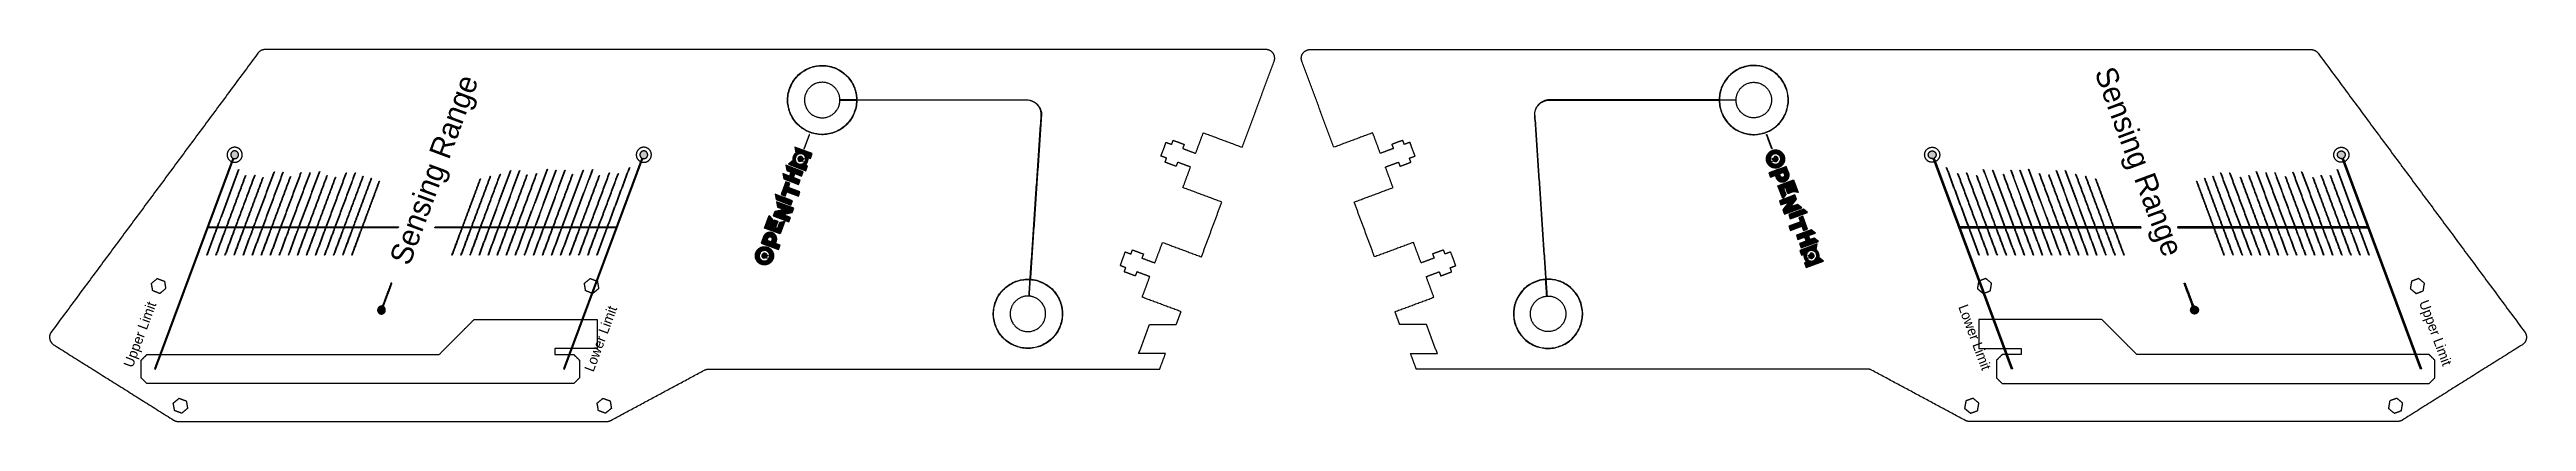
# Model space of a CAD drawing. Header units: inches. Extents: x -37.5 to -4.1, y 28.4 to 33.4.
import ezdxf

# ---------------------------------------------------------------- set-up
doc = ezdxf.new("R2010")
doc.units = ezdxf.units.IN
doc.header["$MEASUREMENT"] = 0
for name, color, linetype, true_color in [('cut clear acryl', 1, 'Continuous', 0xfb0007), ('cut white', 1, 'Continuous', 0xfb0007), ('Default', 18, 'Continuous', 0x000000), ('etch clear acryl', 18, 'Continuous', 0x000000)]:
    doc.layers.add(name, color=color, linetype=linetype, true_color=true_color)

msp = doc.modelspace()

# ---------------------------------------------------------------- texts
at = {"layer": 'etch clear acryl', "attachment_point": 1, "line_spacing_factor": 0.963855}
for s, insert, char_height, width, rotation in [('\\fFOT-RodinNTLG Pro DB;Sensing Range', (-32.894, 30.595), 0.29292, 3.05219, 69.5901), ('\\fFOT-RodinNTLG Pro DB;Sensing Range', (-9.647, 33.215), 0.29292, 3.05219, 290.4099), ('\\fFOT-Rodin Pro M;Upper Limit', (-5.422, 30.058), 0.13529, 1.04931, 290.4099), ('\\fFOT-Rodin Pro M;Upper Limit', (-36.475, 29.17), 0.13529, 1.04931, 69.5901), ('\\fFOT-Rodin Pro M;Lower Limit', (-30.267, 29.113), 0.13529, 1.04766, 69.5901), ('\\fFOT-Rodin Pro M;Lower Limit', (-11.629, 29.999), 0.13529, 1.04766, 290.4099)]:
    msp.add_mtext(s, dxfattribs=dict(at, insert=insert, char_height=char_height, width=width, rotation=rotation))

# ---------------------------------------------------------------- hatches: boundary and pattern name
at = {"layer": 'Default'}
h = msp.add_hatch(color=256, dxfattribs=at)
h.paths.add_polyline_path([(-27.251, 31.963), (-27.25, 31.96), (-27.25, 31.957), (-27.249, 31.953), (-27.249, 31.95), (-27.249, 31.946), (-27.249, 31.943), (-27.249, 31.941), (-27.249, 31.939), (-27.249, 31.937), (-27.249, 31.935), (-27.249, 31.934), (-27.249, 31.932), (-27.25, 31.93), (-27.25, 31.928), (-27.25, 31.926), (-27.25, 31.925), (-27.251, 31.923), (-27.251, 31.921), (-27.252, 31.919), (-27.252, 31.918), (-27.252, 31.916), (-27.253, 31.914), (-27.254, 31.912), (-27.254, 31.911), (-27.255, 31.909), (-27.255, 31.907), (-27.256, 31.905), (-27.257, 31.904), (-27.257, 31.902), (-27.258, 31.9), (-27.259, 31.899), (-27.26, 31.897), (-27.261, 31.895), (-27.261, 31.894), (-27.262, 31.892), (-27.263, 31.891), (-27.264, 31.889), (-27.265, 31.887), (-27.266, 31.886), (-27.267, 31.884), (-27.268, 31.883), (-27.269, 31.882), (-27.27, 31.88), (-27.271, 31.879), (-27.273, 31.877), (-27.274, 31.876), (-27.276, 31.873), (-27.279, 31.871), (-27.281, 31.868), (-27.284, 31.866), (-27.286, 31.864), (-27.289, 31.862), (-27.255, 31.849), (-27.279, 31.785), (-27.513, 31.872), (-27.45, 31.922), (-27.451, 31.925), (-27.452, 31.929), (-27.452, 31.932), (-27.452, 31.935), (-27.453, 31.939), (-27.453, 31.943), (-27.453, 31.944), (-27.453, 31.946), (-27.452, 31.948), (-27.452, 31.95), (-27.452, 31.951), (-27.452, 31.953), (-27.452, 31.955), (-27.452, 31.957), (-27.451, 31.959), (-27.451, 31.96), (-27.451, 31.962), (-27.45, 31.964), (-27.45, 31.966), (-27.449, 31.968), (-27.449, 31.969), (-27.449, 31.971), (-27.448, 31.973), (-27.447, 31.975), (-27.447, 31.976), (-27.446, 31.978), (-27.446, 31.98), (-27.445, 31.982), (-27.444, 31.983), (-27.443, 31.985), (-27.443, 31.987), (-27.442, 31.988), (-27.441, 31.99), (-27.44, 31.991), (-27.439, 31.993), (-27.438, 31.995), (-27.437, 31.996), (-27.436, 31.998), (-27.435, 31.999), (-27.434, 32.001), (-27.433, 32.002), (-27.432, 32.004), (-27.431, 32.005), (-27.43, 32.006), (-27.429, 32.008), (-27.428, 32.009), (-27.425, 32.012), (-27.423, 32.014), (-27.42, 32.017), (-27.418, 32.019), (-27.415, 32.021), (-27.413, 32.023), (-27.427, 32.102), (-27.193, 32.015), (-27.217, 31.951)], flags=0)
h.paths.add_polyline_path([(-27.261, 31.974), (-27.258, 31.962), (-27.257, 31.959), (-27.257, 31.955), (-27.256, 31.952), (-27.256, 31.949), (-27.256, 31.946), (-27.256, 31.942), (-27.256, 31.939), (-27.256, 31.936), (-27.256, 31.934), (-27.256, 31.933), (-27.257, 31.931), (-27.257, 31.929), (-27.257, 31.928), (-27.257, 31.926), (-27.258, 31.924), (-27.258, 31.923), (-27.258, 31.921), (-27.259, 31.919), (-27.259, 31.918), (-27.26, 31.916), (-27.26, 31.914), (-27.261, 31.913), (-27.261, 31.911), (-27.262, 31.91), (-27.262, 31.908), (-27.263, 31.906), (-27.264, 31.905), (-27.264, 31.903), (-27.265, 31.902), (-27.266, 31.9), (-27.267, 31.899), (-27.268, 31.897), (-27.268, 31.896), (-27.269, 31.894), (-27.27, 31.893), (-27.271, 31.891), (-27.272, 31.89), (-27.273, 31.888), (-27.274, 31.887), (-27.275, 31.886), (-27.277, 31.883), (-27.279, 31.881), (-27.281, 31.878), (-27.283, 31.876), (-27.286, 31.874), (-27.288, 31.871), (-27.291, 31.869), (-27.293, 31.867), (-27.303, 31.86), (-27.264, 31.845), (-27.283, 31.794), (-27.499, 31.874), (-27.446, 31.916), (-27.443, 31.919), (-27.444, 31.923), (-27.444, 31.926), (-27.445, 31.93), (-27.445, 31.933), (-27.445, 31.936), (-27.446, 31.939), (-27.446, 31.943), (-27.446, 31.946), (-27.445, 31.949), (-27.445, 31.951), (-27.445, 31.953), (-27.445, 31.954), (-27.445, 31.956), (-27.444, 31.958), (-27.444, 31.959), (-27.444, 31.961), (-27.443, 31.963), (-27.443, 31.964), (-27.443, 31.966), (-27.442, 31.968), (-27.442, 31.969), (-27.441, 31.971), (-27.441, 31.972), (-27.44, 31.974), (-27.44, 31.976), (-27.439, 31.977), (-27.438, 31.979), (-27.438, 31.98), (-27.437, 31.982), (-27.436, 31.983), (-27.436, 31.985), (-27.435, 31.986), (-27.434, 31.988), (-27.433, 31.989), (-27.432, 31.991), (-27.431, 31.992), (-27.431, 31.994), (-27.43, 31.995), (-27.429, 31.997), (-27.428, 31.998), (-27.427, 31.999), (-27.425, 32.002), (-27.423, 32.004), (-27.42, 32.007), (-27.418, 32.009), (-27.416, 32.012), (-27.413, 32.014), (-27.411, 32.016), (-27.408, 32.018), (-27.405, 32.021), (-27.406, 32.025), (-27.418, 32.091), (-27.202, 32.011), (-27.221, 31.96)], flags=0)
h = msp.add_hatch(color=256, dxfattribs=at)
h.paths.add_polyline_path([(-27.296, 31.871), (-27.314, 31.858), (-27.314, 31.858), (-27.271, 31.842), (-27.286, 31.801), (-27.488, 31.876), (-27.44, 31.915), (-27.437, 31.917), (-27.438, 31.92), (-27.439, 31.924), (-27.439, 31.926), (-27.439, 31.927), (-27.44, 31.929), (-27.44, 31.93), (-27.44, 31.932), (-27.44, 31.934), (-27.44, 31.935), (-27.44, 31.937), (-27.44, 31.938), (-27.441, 31.94), (-27.441, 31.941), (-27.441, 31.943), (-27.441, 31.945), (-27.44, 31.946), (-27.44, 31.949), (-27.44, 31.952), (-27.44, 31.956), (-27.439, 31.959), (-27.438, 31.962), (-27.438, 31.963), (-27.438, 31.965), (-27.437, 31.966), (-27.437, 31.968), (-27.436, 31.969), (-27.436, 31.971), (-27.435, 31.972), (-27.435, 31.974), (-27.434, 31.975), (-27.434, 31.977), (-27.433, 31.978), (-27.433, 31.98), (-27.432, 31.981), (-27.431, 31.983), (-27.43, 31.984), (-27.43, 31.985), (-27.428, 31.988), (-27.426, 31.991), (-27.425, 31.993), (-27.423, 31.996), (-27.421, 31.998), (-27.42, 32), (-27.419, 32.001), (-27.418, 32.002), (-27.417, 32.003), (-27.416, 32.004), (-27.415, 32.006), (-27.414, 32.007), (-27.412, 32.008), (-27.411, 32.009), (-27.41, 32.01), (-27.409, 32.011), (-27.408, 32.012), (-27.407, 32.013), (-27.405, 32.014), (-27.402, 32.017), (-27.399, 32.018), (-27.4, 32.021), (-27.411, 32.083), (-27.209, 32.008), (-27.224, 31.966), (-27.267, 31.982), (-27.267, 31.982), (-27.265, 31.973), (-27.263, 31.961), (-27.263, 31.959), (-27.262, 31.958), (-27.262, 31.956), (-27.262, 31.955), (-27.262, 31.953), (-27.261, 31.952), (-27.261, 31.95), (-27.261, 31.948), (-27.261, 31.947), (-27.261, 31.945), (-27.261, 31.944), (-27.261, 31.942), (-27.261, 31.941), (-27.261, 31.939), (-27.261, 31.936), (-27.262, 31.933), (-27.262, 31.93), (-27.262, 31.926), (-27.263, 31.923), (-27.263, 31.922), (-27.264, 31.92), (-27.264, 31.919), (-27.265, 31.917), (-27.265, 31.916), (-27.266, 31.914), (-27.266, 31.913), (-27.267, 31.911), (-27.267, 31.91), (-27.268, 31.908), (-27.268, 31.907), (-27.269, 31.905), (-27.27, 31.904), (-27.27, 31.903), (-27.271, 31.901), (-27.272, 31.9), (-27.273, 31.897), (-27.275, 31.894), (-27.277, 31.892), (-27.279, 31.889), (-27.281, 31.887), (-27.282, 31.885), (-27.283, 31.884), (-27.284, 31.883), (-27.285, 31.882), (-27.286, 31.881), (-27.287, 31.88), (-27.288, 31.878), (-27.289, 31.877), (-27.29, 31.876), (-27.291, 31.875), (-27.293, 31.874), (-27.294, 31.873), (-27.295, 31.872)], flags=0)
h.paths.add_polyline_path([(-27.38, 31.868), (-27.382, 31.869), (-27.384, 31.87), (-27.386, 31.871), (-27.388, 31.872), (-27.389, 31.873), (-27.391, 31.873), (-27.392, 31.874), (-27.394, 31.875), (-27.396, 31.876), (-27.397, 31.878), (-27.399, 31.879), (-27.4, 31.88), (-27.402, 31.881), (-27.403, 31.882), (-27.404, 31.883), (-27.406, 31.885), (-27.407, 31.886), (-27.408, 31.887), (-27.41, 31.889), (-27.411, 31.89), (-27.412, 31.892), (-27.414, 31.894), (-27.415, 31.895), (-27.416, 31.897), (-27.418, 31.899), (-27.419, 31.901), (-27.42, 31.903), (-27.421, 31.905), (-27.422, 31.907), (-27.423, 31.909), (-27.424, 31.911), (-27.425, 31.913), (-27.426, 31.916), (-27.427, 31.918), (-27.427, 31.92), (-27.428, 31.922), (-27.428, 31.924), (-27.429, 31.927), (-27.429, 31.929), (-27.43, 31.931), (-27.43, 31.933), (-27.43, 31.936), (-27.43, 31.938), (-27.43, 31.94), (-27.43, 31.942), (-27.43, 31.945), (-27.43, 31.947), (-27.43, 31.949), (-27.43, 31.951), (-27.43, 31.953), (-27.429, 31.955), (-27.429, 31.957), (-27.429, 31.959), (-27.428, 31.961), (-27.428, 31.964), (-27.427, 31.966), (-27.426, 31.968), (-27.426, 31.97), (-27.425, 31.972), (-27.424, 31.974), (-27.423, 31.975), (-27.422, 31.977), (-27.421, 31.979), (-27.42, 31.981), (-27.419, 31.983), (-27.418, 31.985), (-27.417, 31.987), (-27.416, 31.988), (-27.415, 31.99), (-27.413, 31.992), (-27.412, 31.993), (-27.411, 31.995), (-27.409, 31.997), (-27.408, 31.998), (-27.406, 32), (-27.405, 32.001), (-27.403, 32.003), (-27.401, 32.004), (-27.399, 32.006), (-27.397, 32.007), (-27.396, 32.008), (-27.394, 32.01), (-27.392, 32.011), (-27.39, 32.012), (-27.388, 32.013), (-27.386, 32.014), (-27.384, 32.015), (-27.381, 32.016), (-27.379, 32.017), (-27.377, 32.018), (-27.375, 32.018), (-27.373, 32.019), (-27.371, 32.02), (-27.368, 32.02), (-27.366, 32.021), (-27.364, 32.021), (-27.362, 32.022), (-27.359, 32.022), (-27.357, 32.022), (-27.355, 32.022), (-27.353, 32.022), (-27.35, 32.022), (-27.348, 32.022), (-27.346, 32.022), (-27.344, 32.022), (-27.342, 32.022), (-27.34, 32.022), (-27.338, 32.021), (-27.336, 32.021), (-27.334, 32.02), (-27.331, 32.02), (-27.329, 32.019), (-27.327, 32.019), (-27.325, 32.018), (-27.323, 32.017), (-27.321, 32.017), (-27.319, 32.016), (-27.317, 32.015), (-27.315, 32.014), (-27.314, 32.013), (-27.312, 32.012), (-27.31, 32.011), (-27.308, 32.01), (-27.306, 32.009), (-27.305, 32.008), (-27.303, 32.006), (-27.301, 32.005), (-27.299, 32.004), (-27.298, 32.002), (-27.296, 32.001), (-27.295, 31.999), (-27.293, 31.998), (-27.292, 31.996), (-27.29, 31.994), (-27.289, 31.993), (-27.287, 31.991), (-27.286, 31.989), (-27.284, 31.987), (-27.283, 31.985), (-27.282, 31.983), (-27.281, 31.981), (-27.28, 31.979), (-27.279, 31.977), (-27.278, 31.975), (-27.277, 31.973), (-27.276, 31.971), (-27.275, 31.969), (-27.274, 31.967), (-27.274, 31.964), (-27.273, 31.962), (-27.273, 31.96), (-27.272, 31.958), (-27.272, 31.955), (-27.271, 31.953), (-27.271, 31.951), (-27.271, 31.949), (-27.271, 31.946), (-27.271, 31.944), (-27.271, 31.942), (-27.271, 31.94), (-27.271, 31.938), (-27.271, 31.936), (-27.271, 31.933), (-27.272, 31.931), (-27.272, 31.929), (-27.272, 31.927), (-27.273, 31.925), (-27.273, 31.923), (-27.274, 31.921), (-27.274, 31.919), (-27.275, 31.917), (-27.276, 31.915), (-27.276, 31.913), (-27.277, 31.911), (-27.278, 31.909), (-27.279, 31.907), (-27.28, 31.905), (-27.281, 31.903), (-27.282, 31.902), (-27.283, 31.9), (-27.284, 31.898), (-27.286, 31.896), (-27.287, 31.894), (-27.288, 31.893), (-27.29, 31.891), (-27.291, 31.889), (-27.293, 31.888), (-27.294, 31.886), (-27.296, 31.884), (-27.297, 31.883), (-27.299, 31.881), (-27.301, 31.88), (-27.303, 31.879), (-27.304, 31.877), (-27.306, 31.876), (-27.308, 31.875), (-27.31, 31.874), (-27.312, 31.873), (-27.314, 31.871), (-27.316, 31.87), (-27.318, 31.869), (-27.32, 31.869), (-27.322, 31.868), (-27.325, 31.867), (-27.327, 31.866), (-27.329, 31.866), (-27.331, 31.865), (-27.333, 31.864), (-27.336, 31.864), (-27.338, 31.864), (-27.34, 31.863), (-27.342, 31.863), (-27.345, 31.863), (-27.348, 31.863), (-27.35, 31.863), (-27.353, 31.863), (-27.356, 31.863), (-27.358, 31.863), (-27.361, 31.863), (-27.364, 31.864), (-27.366, 31.864), (-27.368, 31.864), (-27.37, 31.865), (-27.372, 31.865), (-27.374, 31.866), (-27.376, 31.867), (-27.378, 31.867)], flags=0)
at = {"layer": 'Default', "extrusion": (0, 0, -1)}
for points in [[(27.229, 32.27), (27.3, 32.08), (27.304, 32.08), (27.233, 32.27)], [(27.229, 32.27), (27.233, 32.27), (27.304, 32.08), (27.3, 32.08)]]:
    msp.add_hatch(color=256, dxfattribs=at).paths.add_polyline_path(points, flags=0)
at = {"layer": 'Default'}
h = msp.add_hatch(color=256, dxfattribs=at)
h.paths.add_polyline_path([(-14.256, 32.058), (-14.259, 32.057), (-14.261, 32.056), (-14.264, 32.055), (-14.266, 32.054), (-14.269, 32.053), (-14.271, 32.052), (-14.274, 32.05), (-14.276, 32.049), (-14.279, 32.047), (-14.281, 32.046), (-14.284, 32.044), (-14.286, 32.043), (-14.289, 32.041), (-14.291, 32.039), (-14.293, 32.037), (-14.296, 32.035), (-14.298, 32.033), (-14.3, 32.031), (-14.302, 32.029), (-14.305, 32.027), (-14.307, 32.024), (-14.309, 32.022), (-14.311, 32.02), (-14.313, 32.017), (-14.315, 32.015), (-14.316, 32.012), (-14.318, 32.009), (-14.32, 32.007), (-14.321, 32.004), (-14.323, 32.001), (-14.325, 31.999), (-14.326, 31.996), (-14.327, 31.993), (-14.329, 31.99), (-14.33, 31.987), (-14.331, 31.984), (-14.332, 31.981), (-14.333, 31.978), (-14.334, 31.975), (-14.334, 31.972), (-14.335, 31.969), (-14.336, 31.966), (-14.336, 31.963), (-14.337, 31.96), (-14.337, 31.957), (-14.338, 31.954), (-14.338, 31.951), (-14.338, 31.948), (-14.338, 31.944), (-14.338, 31.941), (-14.338, 31.938), (-14.338, 31.935), (-14.338, 31.933), (-14.337, 31.93), (-14.337, 31.927), (-14.337, 31.924), (-14.336, 31.921), (-14.336, 31.918), (-14.335, 31.915), (-14.334, 31.913), (-14.334, 31.91), (-14.333, 31.907), (-14.332, 31.905), (-14.331, 31.902), (-14.33, 31.9), (-14.329, 31.897), (-14.328, 31.894), (-14.327, 31.892), (-14.326, 31.889), (-14.325, 31.887), (-14.323, 31.884), (-14.322, 31.882), (-14.32, 31.879), (-14.319, 31.877), (-14.317, 31.874), (-14.316, 31.872), (-14.314, 31.869), (-14.312, 31.867), (-14.31, 31.865), (-14.308, 31.862), (-14.306, 31.86), (-14.304, 31.858), (-14.302, 31.856), (-14.3, 31.853), (-14.297, 31.851), (-14.295, 31.849), (-14.293, 31.847), (-14.29, 31.845), (-14.288, 31.844), (-14.285, 31.842), (-14.283, 31.84), (-14.28, 31.838), (-14.277, 31.837), (-14.274, 31.835), (-14.272, 31.834), (-14.269, 31.832), (-14.266, 31.831), (-14.263, 31.83), (-14.26, 31.828), (-14.257, 31.827), (-14.254, 31.826), (-14.251, 31.825), (-14.248, 31.824), (-14.245, 31.824), (-14.242, 31.823), (-14.239, 31.822), (-14.236, 31.822), (-14.233, 31.821), (-14.23, 31.821), (-14.227, 31.821), (-14.224, 31.82), (-14.221, 31.82), (-14.218, 31.82), (-14.214, 31.82), (-14.212, 31.82), (-14.209, 31.82), (-14.206, 31.82), (-14.203, 31.821), (-14.2, 31.821), (-14.197, 31.821), (-14.194, 31.822), (-14.191, 31.822), (-14.188, 31.823), (-14.186, 31.824), (-14.183, 31.824), (-14.18, 31.825), (-14.178, 31.826), (-14.175, 31.827), (-14.173, 31.828), (-14.17, 31.829), (-14.167, 31.83), (-14.165, 31.831), (-14.162, 31.832), (-14.16, 31.833), (-14.157, 31.835), (-14.155, 31.836), (-14.152, 31.838), (-14.15, 31.839), (-14.147, 31.841), (-14.145, 31.842), (-14.142, 31.844), (-14.14, 31.846), (-14.138, 31.848), (-14.135, 31.85), (-14.133, 31.852), (-14.131, 31.854), (-14.129, 31.856), (-14.127, 31.858), (-14.124, 31.861), (-14.122, 31.863), (-14.12, 31.865), (-14.118, 31.868), (-14.117, 31.87), (-14.115, 31.873), (-14.113, 31.876), (-14.111, 31.878), (-14.11, 31.881), (-14.108, 31.884), (-14.107, 31.886), (-14.105, 31.889), (-14.104, 31.892), (-14.103, 31.895), (-14.101, 31.898), (-14.1, 31.901), (-14.099, 31.904), (-14.098, 31.907), (-14.097, 31.91), (-14.097, 31.913), (-14.096, 31.916), (-14.095, 31.919), (-14.095, 31.922), (-14.094, 31.925), (-14.094, 31.928), (-14.094, 31.931), (-14.093, 31.934), (-14.093, 31.938), (-14.093, 31.941), (-14.093, 31.944), (-14.093, 31.947), (-14.093, 31.95), (-14.093, 31.953), (-14.094, 31.955), (-14.094, 31.958), (-14.094, 31.961), (-14.095, 31.964), (-14.095, 31.967), (-14.096, 31.97), (-14.097, 31.972), (-14.097, 31.975), (-14.098, 31.978), (-14.099, 31.98), (-14.1, 31.983), (-14.101, 31.986), (-14.102, 31.988), (-14.103, 31.991), (-14.104, 31.993), (-14.105, 31.996), (-14.106, 31.998), (-14.108, 32.001), (-14.109, 32.003), (-14.111, 32.006), (-14.112, 32.008), (-14.114, 32.011), (-14.116, 32.013), (-14.117, 32.016), (-14.119, 32.018), (-14.121, 32.02), (-14.123, 32.023), (-14.125, 32.025), (-14.127, 32.027), (-14.129, 32.029), (-14.131, 32.032), (-14.134, 32.034), (-14.136, 32.036), (-14.138, 32.038), (-14.141, 32.04), (-14.143, 32.042), (-14.146, 32.043), (-14.149, 32.045), (-14.151, 32.047), (-14.154, 32.048), (-14.157, 32.05), (-14.16, 32.051), (-14.162, 32.053), (-14.165, 32.054), (-14.168, 32.055), (-14.171, 32.057), (-14.174, 32.058), (-14.177, 32.059), (-14.18, 32.06), (-14.183, 32.061), (-14.186, 32.061), (-14.189, 32.062), (-14.192, 32.063), (-14.195, 32.063), (-14.198, 32.064), (-14.201, 32.064), (-14.204, 32.065), (-14.208, 32.065), (-14.211, 32.065), (-14.214, 32.065), (-14.217, 32.065), (-14.22, 32.065), (-14.223, 32.065), (-14.226, 32.065), (-14.229, 32.064), (-14.231, 32.064), (-14.234, 32.064), (-14.237, 32.063), (-14.24, 32.063), (-14.243, 32.062), (-14.245, 32.061), (-14.248, 32.061), (-14.251, 32.06), (-14.253, 32.059)], flags=0)
h.paths.add_polyline_path([(-14.254, 32.052), (-14.256, 32.051), (-14.259, 32.05), (-14.261, 32.049), (-14.264, 32.047), (-14.266, 32.046), (-14.269, 32.045), (-14.271, 32.044), (-14.273, 32.042), (-14.276, 32.041), (-14.278, 32.04), (-14.28, 32.038), (-14.283, 32.037), (-14.285, 32.035), (-14.287, 32.033), (-14.289, 32.032), (-14.291, 32.03), (-14.293, 32.028), (-14.295, 32.026), (-14.298, 32.024), (-14.3, 32.022), (-14.302, 32.02), (-14.304, 32.017), (-14.305, 32.015), (-14.307, 32.013), (-14.309, 32.01), (-14.311, 32.008), (-14.312, 32.005), (-14.314, 32.003), (-14.315, 32), (-14.317, 31.998), (-14.318, 31.995), (-14.32, 31.993), (-14.321, 31.99), (-14.322, 31.987), (-14.323, 31.985), (-14.324, 31.982), (-14.325, 31.979), (-14.326, 31.976), (-14.327, 31.973), (-14.328, 31.971), (-14.328, 31.968), (-14.329, 31.965), (-14.329, 31.962), (-14.33, 31.959), (-14.33, 31.956), (-14.331, 31.953), (-14.331, 31.95), (-14.331, 31.947), (-14.331, 31.944), (-14.331, 31.942), (-14.331, 31.939), (-14.331, 31.936), (-14.331, 31.934), (-14.33, 31.931), (-14.33, 31.928), (-14.33, 31.926), (-14.329, 31.923), (-14.329, 31.92), (-14.328, 31.917), (-14.328, 31.915), (-14.327, 31.912), (-14.326, 31.91), (-14.325, 31.907), (-14.325, 31.904), (-14.324, 31.902), (-14.323, 31.899), (-14.322, 31.897), (-14.32, 31.894), (-14.319, 31.892), (-14.318, 31.889), (-14.317, 31.887), (-14.315, 31.885), (-14.314, 31.882), (-14.313, 31.88), (-14.311, 31.878), (-14.31, 31.876), (-14.308, 31.873), (-14.306, 31.871), (-14.305, 31.869), (-14.303, 31.867), (-14.301, 31.865), (-14.299, 31.863), (-14.297, 31.861), (-14.295, 31.858), (-14.293, 31.856), (-14.29, 31.855), (-14.288, 31.853), (-14.286, 31.851), (-14.283, 31.849), (-14.281, 31.847), (-14.279, 31.846), (-14.276, 31.844), (-14.274, 31.843), (-14.271, 31.841), (-14.268, 31.84), (-14.266, 31.839), (-14.263, 31.837), (-14.26, 31.836), (-14.258, 31.835), (-14.255, 31.834), (-14.252, 31.833), (-14.249, 31.832), (-14.246, 31.831), (-14.244, 31.831), (-14.241, 31.83), (-14.238, 31.829), (-14.235, 31.829), (-14.232, 31.828), (-14.229, 31.828), (-14.226, 31.828), (-14.223, 31.827), (-14.22, 31.827), (-14.218, 31.827), (-14.215, 31.827), (-14.212, 31.827), (-14.209, 31.827), (-14.207, 31.827), (-14.204, 31.828), (-14.201, 31.828), (-14.199, 31.828), (-14.196, 31.829), (-14.193, 31.829), (-14.191, 31.83), (-14.188, 31.83), (-14.185, 31.831), (-14.183, 31.832), (-14.18, 31.833), (-14.177, 31.834), (-14.175, 31.834), (-14.172, 31.835), (-14.17, 31.836), (-14.167, 31.838), (-14.165, 31.839), (-14.162, 31.84), (-14.16, 31.841), (-14.158, 31.843), (-14.155, 31.844), (-14.153, 31.845), (-14.151, 31.847), (-14.149, 31.848), (-14.146, 31.85), (-14.144, 31.852), (-14.142, 31.853), (-14.14, 31.855), (-14.138, 31.857), (-14.136, 31.859), (-14.134, 31.861), (-14.132, 31.863), (-14.13, 31.866), (-14.128, 31.868), (-14.126, 31.87), (-14.124, 31.872), (-14.122, 31.875), (-14.12, 31.877), (-14.119, 31.88), (-14.117, 31.882), (-14.116, 31.885), (-14.114, 31.887), (-14.113, 31.89), (-14.112, 31.892), (-14.11, 31.895), (-14.109, 31.898), (-14.108, 31.9), (-14.107, 31.903), (-14.106, 31.906), (-14.105, 31.909), (-14.104, 31.912), (-14.104, 31.915), (-14.103, 31.917), (-14.102, 31.92), (-14.102, 31.923), (-14.101, 31.926), (-14.101, 31.929), (-14.101, 31.932), (-14.1, 31.935), (-14.1, 31.938), (-14.1, 31.941), (-14.1, 31.943), (-14.1, 31.946), (-14.1, 31.949), (-14.1, 31.951), (-14.101, 31.954), (-14.101, 31.957), (-14.101, 31.96), (-14.102, 31.962), (-14.102, 31.965), (-14.103, 31.968), (-14.103, 31.97), (-14.104, 31.973), (-14.105, 31.975), (-14.106, 31.978), (-14.107, 31.981), (-14.107, 31.983), (-14.108, 31.986), (-14.11, 31.988), (-14.111, 31.991), (-14.112, 31.993), (-14.113, 31.996), (-14.114, 31.998), (-14.116, 32), (-14.117, 32.003), (-14.118, 32.005), (-14.12, 32.007), (-14.122, 32.01), (-14.123, 32.012), (-14.125, 32.014), (-14.126, 32.016), (-14.128, 32.018), (-14.13, 32.02), (-14.132, 32.022), (-14.134, 32.025), (-14.136, 32.027), (-14.139, 32.029), (-14.141, 32.031), (-14.143, 32.032), (-14.145, 32.034), (-14.148, 32.036), (-14.15, 32.038), (-14.153, 32.039), (-14.155, 32.041), (-14.158, 32.042), (-14.16, 32.044), (-14.163, 32.045), (-14.165, 32.047), (-14.168, 32.048), (-14.171, 32.049), (-14.174, 32.05), (-14.176, 32.051), (-14.179, 32.052), (-14.182, 32.053), (-14.185, 32.054), (-14.188, 32.055), (-14.19, 32.055), (-14.193, 32.056), (-14.196, 32.056), (-14.199, 32.057), (-14.202, 32.057), (-14.205, 32.058), (-14.208, 32.058), (-14.211, 32.058), (-14.214, 32.058), (-14.216, 32.058), (-14.219, 32.058), (-14.222, 32.058), (-14.224, 32.058), (-14.227, 32.057), (-14.23, 32.057), (-14.233, 32.057), (-14.235, 32.056), (-14.238, 32.056), (-14.241, 32.055), (-14.243, 32.055), (-14.246, 32.054), (-14.248, 32.053), (-14.251, 32.052)], flags=0)
for points in [[(-14.337, 32.27), (-14.333, 32.27), (-14.262, 32.08), (-14.266, 32.08)], [(-14.337, 32.27), (-14.266, 32.08), (-14.262, 32.08), (-14.333, 32.27)], [(-27.573, 31.726), (-27.493, 31.696), (-27.464, 31.773), (-27.523, 31.795), (-27.531, 31.839), (-27.329, 31.764), (-27.342, 31.728), (-27.432, 31.761), (-27.461, 31.684), (-27.371, 31.651), (-27.384, 31.615), (-27.565, 31.682)], [(-27.357, 31.925), (-27.358, 31.926), (-27.358, 31.926), (-27.359, 31.926), (-27.359, 31.926), (-27.359, 31.926), (-27.36, 31.927), (-27.36, 31.927), (-27.361, 31.927), (-27.361, 31.927), (-27.361, 31.928), (-27.362, 31.928), (-27.362, 31.928), (-27.362, 31.928), (-27.363, 31.929), (-27.363, 31.929), (-27.363, 31.929), (-27.364, 31.929), (-27.364, 31.93), (-27.364, 31.93), (-27.364, 31.93), (-27.365, 31.931), (-27.365, 31.931), (-27.365, 31.932), (-27.366, 31.932), (-27.366, 31.933), (-27.366, 31.933), (-27.367, 31.933), (-27.367, 31.934), (-27.367, 31.934), (-27.367, 31.935), (-27.367, 31.935), (-27.368, 31.936), (-27.368, 31.936), (-27.368, 31.937), (-27.368, 31.937), (-27.368, 31.938), (-27.368, 31.938), (-27.369, 31.939), (-27.369, 31.939), (-27.369, 31.94), (-27.369, 31.94), (-27.369, 31.941), (-27.369, 31.941), (-27.369, 31.942), (-27.369, 31.942), (-27.369, 31.943), (-27.369, 31.943), (-27.369, 31.944), (-27.369, 31.944), (-27.369, 31.945), (-27.369, 31.945), (-27.369, 31.946), (-27.369, 31.946), (-27.368, 31.947), (-27.368, 31.947), (-27.368, 31.948), (-27.368, 31.948), (-27.368, 31.949), (-27.368, 31.949), (-27.367, 31.95), (-27.367, 31.95), (-27.367, 31.95), (-27.367, 31.951), (-27.367, 31.951), (-27.366, 31.952), (-27.366, 31.952), (-27.366, 31.953), (-27.366, 31.953), (-27.365, 31.953), (-27.365, 31.954), (-27.365, 31.954), (-27.364, 31.955), (-27.364, 31.955), (-27.364, 31.955), (-27.363, 31.956), (-27.363, 31.956), (-27.363, 31.956), (-27.362, 31.957), (-27.362, 31.957), (-27.361, 31.957), (-27.361, 31.958), (-27.36, 31.958), (-27.36, 31.958), (-27.36, 31.958), (-27.359, 31.959), (-27.359, 31.959), (-27.358, 31.959), (-27.358, 31.959), (-27.357, 31.96), (-27.357, 31.96), (-27.356, 31.96), (-27.356, 31.96), (-27.355, 31.96), (-27.355, 31.96), (-27.354, 31.96), (-27.354, 31.961), (-27.353, 31.961), (-27.353, 31.961), (-27.352, 31.961), (-27.352, 31.961), (-27.351, 31.961), (-27.351, 31.961), (-27.35, 31.961), (-27.35, 31.961), (-27.349, 31.961), (-27.349, 31.961), (-27.348, 31.961), (-27.348, 31.961), (-27.347, 31.96), (-27.347, 31.96), (-27.346, 31.96), (-27.346, 31.96), (-27.345, 31.96), (-27.345, 31.96), (-27.344, 31.96), (-27.344, 31.959), (-27.343, 31.959), (-27.343, 31.959), (-27.343, 31.959), (-27.342, 31.959), (-27.342, 31.958), (-27.341, 31.958), (-27.341, 31.958), (-27.34, 31.958), (-27.34, 31.957), (-27.34, 31.957), (-27.339, 31.957), (-27.339, 31.957), (-27.338, 31.956), (-27.338, 31.956), (-27.338, 31.956), (-27.337, 31.955), (-27.337, 31.955), (-27.337, 31.954), (-27.336, 31.954), (-27.336, 31.954), (-27.336, 31.953), (-27.335, 31.953), (-27.335, 31.952), (-27.335, 31.952), (-27.335, 31.951), (-27.334, 31.951), (-27.334, 31.95), (-27.334, 31.95), (-27.334, 31.949), (-27.333, 31.949), (-27.333, 31.948), (-27.333, 31.948), (-27.333, 31.947), (-27.333, 31.947), (-27.333, 31.946), (-27.333, 31.946), (-27.333, 31.945), (-27.332, 31.945), (-27.332, 31.944), (-27.332, 31.944), (-27.332, 31.943), (-27.332, 31.943), (-27.332, 31.942), (-27.332, 31.942), (-27.332, 31.941), (-27.332, 31.941), (-27.332, 31.94), (-27.332, 31.94), (-27.333, 31.939), (-27.333, 31.939), (-27.333, 31.938), (-27.333, 31.938), (-27.333, 31.938), (-27.333, 31.937), (-27.333, 31.937), (-27.333, 31.936), (-27.334, 31.936), (-27.334, 31.935), (-27.334, 31.935), (-27.334, 31.934), (-27.334, 31.934), (-27.335, 31.933), (-27.335, 31.933), (-27.335, 31.933), (-27.335, 31.932), (-27.336, 31.932), (-27.336, 31.931), (-27.336, 31.931), (-27.337, 31.931), (-27.337, 31.93), (-27.337, 31.93), (-27.338, 31.929), (-27.338, 31.929), (-27.338, 31.929), (-27.339, 31.928), (-27.339, 31.928), (-27.34, 31.928), (-27.34, 31.928), (-27.34, 31.927), (-27.341, 31.927), (-27.341, 31.927), (-27.342, 31.926), (-27.342, 31.926), (-27.343, 31.926), (-27.343, 31.926), (-27.344, 31.926), (-27.344, 31.925), (-27.345, 31.925), (-27.345, 31.925), (-27.346, 31.925), (-27.346, 31.925), (-27.347, 31.925), (-27.347, 31.924), (-27.348, 31.924), (-27.348, 31.924), (-27.349, 31.924), (-27.349, 31.924), (-27.35, 31.924), (-27.351, 31.924), (-27.351, 31.924), (-27.352, 31.924), (-27.352, 31.924), (-27.353, 31.924), (-27.354, 31.924), (-27.354, 31.924), (-27.355, 31.925), (-27.355, 31.925), (-27.356, 31.925), (-27.356, 31.925), (-27.356, 31.925), (-27.357, 31.925)], [(-27.318, 31.909), (-27.318, 31.909), (-27.318, 31.909), (-27.318, 31.909), (-27.318, 31.909), (-27.318, 31.909), (-27.318, 31.909), (-27.319, 31.909), (-27.319, 31.909), (-27.319, 31.909), (-27.319, 31.909), (-27.319, 31.909), (-27.319, 31.909), (-27.319, 31.909), (-27.319, 31.909), (-27.319, 31.909), (-27.319, 31.909), (-27.319, 31.909), (-27.319, 31.909), (-27.319, 31.91), (-27.319, 31.91), (-27.319, 31.91), (-27.32, 31.91), (-27.32, 31.91), (-27.32, 31.91), (-27.32, 31.91), (-27.32, 31.91), (-27.32, 31.91), (-27.32, 31.91), (-27.32, 31.91), (-27.32, 31.911), (-27.32, 31.911), (-27.32, 31.911), (-27.32, 31.911), (-27.32, 31.911), (-27.32, 31.911), (-27.32, 31.911), (-27.32, 31.911), (-27.32, 31.911), (-27.32, 31.912), (-27.32, 31.912), (-27.32, 31.912), (-27.32, 31.912), (-27.32, 31.912), (-27.32, 31.912), (-27.32, 31.912), (-27.32, 31.912), (-27.32, 31.912), (-27.32, 31.912), (-27.32, 31.913), (-27.32, 31.913), (-27.32, 31.913), (-27.32, 31.913), (-27.32, 31.913), (-27.32, 31.913), (-27.32, 31.913), (-27.32, 31.913), (-27.32, 31.913), (-27.32, 31.914), (-27.32, 31.914), (-27.32, 31.914), (-27.32, 31.914), (-27.32, 31.914), (-27.32, 31.914), (-27.32, 31.914), (-27.32, 31.914), (-27.32, 31.914), (-27.32, 31.914), (-27.32, 31.914), (-27.32, 31.915), (-27.32, 31.915), (-27.319, 31.915), (-27.319, 31.915), (-27.319, 31.915), (-27.319, 31.915), (-27.319, 31.915), (-27.319, 31.915), (-27.319, 31.915), (-27.319, 31.915), (-27.319, 31.915), (-27.319, 31.915), (-27.319, 31.915), (-27.319, 31.916), (-27.318, 31.916), (-27.318, 31.916), (-27.318, 31.916), (-27.318, 31.916), (-27.318, 31.916), (-27.318, 31.916), (-27.318, 31.916), (-27.318, 31.916), (-27.318, 31.916), (-27.318, 31.916), (-27.317, 31.916), (-27.317, 31.916), (-27.317, 31.916), (-27.317, 31.916), (-27.317, 31.916), (-27.317, 31.916), (-27.317, 31.916), (-27.317, 31.916), (-27.317, 31.916), (-27.316, 31.916), (-27.316, 31.916), (-27.316, 31.916), (-27.316, 31.916), (-27.316, 31.916), (-27.316, 31.916), (-27.316, 31.916), (-27.316, 31.916), (-27.316, 31.916), (-27.316, 31.916), (-27.315, 31.916), (-27.315, 31.916), (-27.315, 31.916), (-27.315, 31.916), (-27.315, 31.916), (-27.315, 31.916), (-27.315, 31.916), (-27.315, 31.916), (-27.315, 31.916), (-27.315, 31.916), (-27.314, 31.916), (-27.314, 31.916), (-27.314, 31.915), (-27.314, 31.915), (-27.314, 31.915), (-27.314, 31.915), (-27.314, 31.915), (-27.314, 31.915), (-27.314, 31.915), (-27.314, 31.915), (-27.314, 31.915), (-27.314, 31.915), (-27.313, 31.915), (-27.313, 31.915), (-27.313, 31.915), (-27.313, 31.914), (-27.313, 31.914), (-27.313, 31.914), (-27.313, 31.914), (-27.313, 31.914), (-27.313, 31.914), (-27.313, 31.914), (-27.313, 31.914), (-27.313, 31.914), (-27.313, 31.914), (-27.313, 31.913), (-27.313, 31.913), (-27.313, 31.913), (-27.313, 31.913), (-27.313, 31.913), (-27.313, 31.913), (-27.313, 31.913), (-27.313, 31.913), (-27.313, 31.913), (-27.313, 31.912), (-27.313, 31.912), (-27.313, 31.912), (-27.313, 31.912), (-27.313, 31.912), (-27.313, 31.912), (-27.313, 31.912), (-27.313, 31.912), (-27.313, 31.912), (-27.313, 31.912), (-27.313, 31.911), (-27.313, 31.911), (-27.313, 31.911), (-27.313, 31.911), (-27.313, 31.911), (-27.313, 31.911), (-27.313, 31.911), (-27.313, 31.911), (-27.313, 31.911), (-27.313, 31.911), (-27.313, 31.91), (-27.313, 31.91), (-27.313, 31.91), (-27.313, 31.91), (-27.313, 31.91), (-27.313, 31.91), (-27.313, 31.91), (-27.313, 31.91), (-27.313, 31.91), (-27.313, 31.91), (-27.314, 31.91), (-27.314, 31.909), (-27.314, 31.909), (-27.314, 31.909), (-27.314, 31.909), (-27.314, 31.909), (-27.314, 31.909), (-27.314, 31.909), (-27.314, 31.909), (-27.314, 31.909), (-27.314, 31.909), (-27.314, 31.909), (-27.315, 31.909), (-27.315, 31.909), (-27.315, 31.909), (-27.315, 31.909), (-27.315, 31.909), (-27.315, 31.909), (-27.315, 31.908), (-27.315, 31.908), (-27.315, 31.908), (-27.316, 31.908), (-27.316, 31.908), (-27.316, 31.908), (-27.316, 31.908), (-27.316, 31.908), (-27.316, 31.908), (-27.316, 31.908), (-27.316, 31.908), (-27.316, 31.908), (-27.317, 31.908), (-27.317, 31.908), (-27.317, 31.908), (-27.317, 31.908), (-27.317, 31.908), (-27.317, 31.908), (-27.317, 31.908), (-27.317, 31.908), (-27.318, 31.908), (-27.318, 31.908), (-27.318, 31.908), (-27.318, 31.909)], [(-27.304, 31.947), (-27.304, 31.947), (-27.303, 31.947), (-27.303, 31.947), (-27.303, 31.947), (-27.303, 31.947), (-27.303, 31.946), (-27.303, 31.946), (-27.303, 31.946), (-27.303, 31.946), (-27.303, 31.946), (-27.303, 31.946), (-27.303, 31.946), (-27.302, 31.946), (-27.302, 31.946), (-27.302, 31.946), (-27.302, 31.946), (-27.302, 31.946), (-27.302, 31.946), (-27.302, 31.945), (-27.302, 31.945), (-27.302, 31.945), (-27.302, 31.945), (-27.302, 31.945), (-27.302, 31.945), (-27.302, 31.945), (-27.301, 31.945), (-27.301, 31.945), (-27.301, 31.945), (-27.301, 31.944), (-27.301, 31.944), (-27.301, 31.944), (-27.301, 31.944), (-27.301, 31.944), (-27.301, 31.944), (-27.301, 31.944), (-27.301, 31.944), (-27.301, 31.944), (-27.301, 31.944), (-27.301, 31.943), (-27.301, 31.943), (-27.301, 31.943), (-27.301, 31.943), (-27.301, 31.943), (-27.301, 31.943), (-27.301, 31.943), (-27.301, 31.943), (-27.301, 31.943), (-27.301, 31.942), (-27.301, 31.942), (-27.301, 31.942), (-27.301, 31.942), (-27.301, 31.942), (-27.301, 31.942), (-27.301, 31.942), (-27.301, 31.942), (-27.301, 31.942), (-27.301, 31.942), (-27.301, 31.941), (-27.301, 31.941), (-27.301, 31.941), (-27.302, 31.941), (-27.302, 31.941), (-27.302, 31.941), (-27.302, 31.941), (-27.302, 31.941), (-27.302, 31.941), (-27.302, 31.941), (-27.302, 31.941), (-27.302, 31.94), (-27.302, 31.94), (-27.302, 31.94), (-27.302, 31.94), (-27.302, 31.94), (-27.302, 31.94), (-27.302, 31.94), (-27.303, 31.94), (-27.303, 31.94), (-27.303, 31.94), (-27.303, 31.94), (-27.303, 31.94), (-27.303, 31.94), (-27.303, 31.94), (-27.303, 31.94), (-27.303, 31.939), (-27.303, 31.939), (-27.304, 31.939), (-27.304, 31.939), (-27.304, 31.939), (-27.304, 31.939), (-27.304, 31.939), (-27.304, 31.939), (-27.304, 31.939), (-27.304, 31.939), (-27.304, 31.939), (-27.305, 31.939), (-27.305, 31.939), (-27.305, 31.939), (-27.305, 31.939), (-27.305, 31.939), (-27.305, 31.939), (-27.305, 31.939), (-27.305, 31.939), (-27.305, 31.939), (-27.305, 31.939), (-27.306, 31.939), (-27.306, 31.939), (-27.306, 31.939), (-27.306, 31.939), (-27.306, 31.939), (-27.306, 31.939), (-27.306, 31.939), (-27.306, 31.939), (-27.306, 31.939), (-27.306, 31.939), (-27.307, 31.939), (-27.307, 31.939), (-27.307, 31.94), (-27.307, 31.94), (-27.307, 31.94), (-27.307, 31.94), (-27.307, 31.94), (-27.307, 31.94), (-27.307, 31.94), (-27.307, 31.94), (-27.307, 31.94), (-27.308, 31.94), (-27.308, 31.94), (-27.308, 31.94), (-27.308, 31.94), (-27.308, 31.94), (-27.308, 31.94), (-27.308, 31.941), (-27.308, 31.941), (-27.308, 31.941), (-27.308, 31.941), (-27.308, 31.941), (-27.308, 31.941), (-27.308, 31.941), (-27.308, 31.941), (-27.309, 31.941), (-27.309, 31.941), (-27.309, 31.941), (-27.309, 31.942), (-27.309, 31.942), (-27.309, 31.942), (-27.309, 31.942), (-27.309, 31.942), (-27.309, 31.942), (-27.309, 31.942), (-27.309, 31.942), (-27.309, 31.942), (-27.309, 31.943), (-27.309, 31.943), (-27.309, 31.943), (-27.309, 31.943), (-27.309, 31.943), (-27.309, 31.943), (-27.309, 31.943), (-27.309, 31.943), (-27.309, 31.943), (-27.309, 31.944), (-27.309, 31.944), (-27.309, 31.944), (-27.309, 31.944), (-27.309, 31.944), (-27.309, 31.944), (-27.309, 31.944), (-27.309, 31.944), (-27.309, 31.944), (-27.309, 31.944), (-27.309, 31.945), (-27.309, 31.945), (-27.309, 31.945), (-27.308, 31.945), (-27.308, 31.945), (-27.308, 31.945), (-27.308, 31.945), (-27.308, 31.945), (-27.308, 31.945), (-27.308, 31.945), (-27.308, 31.945), (-27.308, 31.946), (-27.308, 31.946), (-27.308, 31.946), (-27.308, 31.946), (-27.308, 31.946), (-27.308, 31.946), (-27.308, 31.946), (-27.307, 31.946), (-27.307, 31.946), (-27.307, 31.946), (-27.307, 31.946), (-27.307, 31.946), (-27.307, 31.946), (-27.307, 31.946), (-27.307, 31.946), (-27.307, 31.947), (-27.307, 31.947), (-27.307, 31.947), (-27.306, 31.947), (-27.306, 31.947), (-27.306, 31.947), (-27.306, 31.947), (-27.306, 31.947), (-27.306, 31.947), (-27.306, 31.947), (-27.306, 31.947), (-27.306, 31.947), (-27.305, 31.947), (-27.305, 31.947), (-27.305, 31.947), (-27.305, 31.947), (-27.305, 31.947), (-27.305, 31.947), (-27.305, 31.947), (-27.305, 31.947), (-27.305, 31.947), (-27.305, 31.947), (-27.305, 31.947), (-27.304, 31.947), (-27.304, 31.947), (-27.304, 31.947), (-27.304, 31.947), (-27.304, 31.947), (-27.304, 31.947), (-27.304, 31.947), (-27.304, 31.947)], [(-14.262, 31.947), (-14.263, 31.947), (-14.263, 31.947), (-14.263, 31.947), (-14.263, 31.947), (-14.263, 31.947), (-14.263, 31.947), (-14.263, 31.947), (-14.263, 31.946), (-14.263, 31.946), (-14.263, 31.946), (-14.264, 31.946), (-14.264, 31.946), (-14.264, 31.946), (-14.264, 31.946), (-14.264, 31.946), (-14.264, 31.946), (-14.264, 31.946), (-14.264, 31.946), (-14.264, 31.946), (-14.264, 31.945), (-14.264, 31.945), (-14.264, 31.945), (-14.265, 31.945), (-14.265, 31.945), (-14.265, 31.945), (-14.265, 31.945), (-14.265, 31.945), (-14.265, 31.945), (-14.265, 31.945), (-14.265, 31.944), (-14.265, 31.944), (-14.265, 31.944), (-14.265, 31.944), (-14.265, 31.944), (-14.265, 31.944), (-14.265, 31.944), (-14.265, 31.944), (-14.265, 31.944), (-14.265, 31.943), (-14.265, 31.943), (-14.265, 31.943), (-14.265, 31.943), (-14.265, 31.943), (-14.265, 31.943), (-14.265, 31.943), (-14.265, 31.943), (-14.265, 31.943), (-14.265, 31.943), (-14.265, 31.942), (-14.265, 31.942), (-14.265, 31.942), (-14.265, 31.942), (-14.265, 31.942), (-14.265, 31.942), (-14.265, 31.942), (-14.265, 31.942), (-14.265, 31.942), (-14.265, 31.942), (-14.265, 31.941), (-14.265, 31.941), (-14.265, 31.941), (-14.265, 31.941), (-14.265, 31.941), (-14.264, 31.941), (-14.264, 31.941), (-14.264, 31.941), (-14.264, 31.941), (-14.264, 31.941), (-14.264, 31.941), (-14.264, 31.94), (-14.264, 31.94), (-14.264, 31.94), (-14.264, 31.94), (-14.264, 31.94), (-14.264, 31.94), (-14.264, 31.94), (-14.264, 31.94), (-14.263, 31.94), (-14.263, 31.94), (-14.263, 31.94), (-14.263, 31.94), (-14.263, 31.94), (-14.263, 31.94), (-14.263, 31.94), (-14.263, 31.94), (-14.263, 31.939), (-14.263, 31.939), (-14.262, 31.939), (-14.262, 31.939), (-14.262, 31.939), (-14.262, 31.939), (-14.262, 31.939), (-14.262, 31.939), (-14.262, 31.939), (-14.262, 31.939), (-14.262, 31.939), (-14.261, 31.939), (-14.261, 31.939), (-14.261, 31.939), (-14.261, 31.939), (-14.261, 31.939), (-14.261, 31.939), (-14.261, 31.939), (-14.261, 31.939), (-14.261, 31.939), (-14.26, 31.939), (-14.26, 31.939), (-14.26, 31.939), (-14.26, 31.939), (-14.26, 31.939), (-14.26, 31.939), (-14.26, 31.939), (-14.26, 31.939), (-14.26, 31.939), (-14.26, 31.94), (-14.259, 31.94), (-14.259, 31.94), (-14.259, 31.94), (-14.259, 31.94), (-14.259, 31.94), (-14.259, 31.94), (-14.259, 31.94), (-14.259, 31.94), (-14.259, 31.94), (-14.259, 31.94), (-14.259, 31.94), (-14.259, 31.94), (-14.258, 31.94), (-14.258, 31.94), (-14.258, 31.94), (-14.258, 31.941), (-14.258, 31.941), (-14.258, 31.941), (-14.258, 31.941), (-14.258, 31.941), (-14.258, 31.941), (-14.258, 31.941), (-14.258, 31.941), (-14.258, 31.941), (-14.258, 31.941), (-14.258, 31.941), (-14.258, 31.942), (-14.258, 31.942), (-14.257, 31.942), (-14.257, 31.942), (-14.257, 31.942), (-14.257, 31.942), (-14.257, 31.942), (-14.257, 31.942), (-14.257, 31.942), (-14.257, 31.943), (-14.257, 31.943), (-14.257, 31.943), (-14.257, 31.943), (-14.257, 31.943), (-14.257, 31.943), (-14.257, 31.943), (-14.257, 31.943), (-14.257, 31.943), (-14.257, 31.943), (-14.257, 31.944), (-14.257, 31.944), (-14.257, 31.944), (-14.257, 31.944), (-14.257, 31.944), (-14.257, 31.944), (-14.257, 31.944), (-14.257, 31.944), (-14.257, 31.944), (-14.258, 31.945), (-14.258, 31.945), (-14.258, 31.945), (-14.258, 31.945), (-14.258, 31.945), (-14.258, 31.945), (-14.258, 31.945), (-14.258, 31.945), (-14.258, 31.945), (-14.258, 31.945), (-14.258, 31.945), (-14.258, 31.946), (-14.258, 31.946), (-14.258, 31.946), (-14.258, 31.946), (-14.258, 31.946), (-14.258, 31.946), (-14.259, 31.946), (-14.259, 31.946), (-14.259, 31.946), (-14.259, 31.946), (-14.259, 31.946), (-14.259, 31.946), (-14.259, 31.946), (-14.259, 31.946), (-14.259, 31.947), (-14.259, 31.947), (-14.259, 31.947), (-14.26, 31.947), (-14.26, 31.947), (-14.26, 31.947), (-14.26, 31.947), (-14.26, 31.947), (-14.26, 31.947), (-14.26, 31.947), (-14.26, 31.947), (-14.26, 31.947), (-14.261, 31.947), (-14.261, 31.947), (-14.261, 31.947), (-14.261, 31.947), (-14.261, 31.947), (-14.261, 31.947), (-14.261, 31.947), (-14.261, 31.947), (-14.261, 31.947), (-14.261, 31.947), (-14.261, 31.947), (-14.262, 31.947), (-14.262, 31.947), (-14.262, 31.947), (-14.262, 31.947), (-14.262, 31.947), (-14.262, 31.947), (-14.262, 31.947), (-14.262, 31.947), (-14.262, 31.947), (-14.262, 31.947)], [(-14.248, 31.909), (-14.248, 31.909), (-14.248, 31.909), (-14.248, 31.909), (-14.248, 31.909), (-14.248, 31.909), (-14.248, 31.909), (-14.248, 31.909), (-14.248, 31.909), (-14.247, 31.909), (-14.247, 31.909), (-14.247, 31.909), (-14.247, 31.909), (-14.247, 31.909), (-14.247, 31.909), (-14.247, 31.909), (-14.247, 31.909), (-14.247, 31.909), (-14.247, 31.91), (-14.247, 31.91), (-14.247, 31.91), (-14.247, 31.91), (-14.247, 31.91), (-14.247, 31.91), (-14.246, 31.91), (-14.246, 31.91), (-14.246, 31.91), (-14.246, 31.91), (-14.246, 31.91), (-14.246, 31.911), (-14.246, 31.911), (-14.246, 31.911), (-14.246, 31.911), (-14.246, 31.911), (-14.246, 31.911), (-14.246, 31.911), (-14.246, 31.911), (-14.246, 31.911), (-14.246, 31.911), (-14.246, 31.912), (-14.246, 31.912), (-14.246, 31.912), (-14.246, 31.912), (-14.246, 31.912), (-14.246, 31.912), (-14.246, 31.912), (-14.246, 31.912), (-14.246, 31.912), (-14.246, 31.913), (-14.246, 31.913), (-14.246, 31.913), (-14.246, 31.913), (-14.246, 31.913), (-14.246, 31.913), (-14.246, 31.913), (-14.246, 31.913), (-14.246, 31.913), (-14.246, 31.913), (-14.246, 31.914), (-14.246, 31.914), (-14.246, 31.914), (-14.246, 31.914), (-14.246, 31.914), (-14.246, 31.914), (-14.246, 31.914), (-14.246, 31.914), (-14.246, 31.914), (-14.246, 31.914), (-14.246, 31.915), (-14.247, 31.915), (-14.247, 31.915), (-14.247, 31.915), (-14.247, 31.915), (-14.247, 31.915), (-14.247, 31.915), (-14.247, 31.915), (-14.247, 31.915), (-14.247, 31.915), (-14.247, 31.915), (-14.247, 31.915), (-14.247, 31.915), (-14.247, 31.916), (-14.248, 31.916), (-14.248, 31.916), (-14.248, 31.916), (-14.248, 31.916), (-14.248, 31.916), (-14.248, 31.916), (-14.248, 31.916), (-14.248, 31.916), (-14.248, 31.916), (-14.248, 31.916), (-14.249, 31.916), (-14.249, 31.916), (-14.249, 31.916), (-14.249, 31.916), (-14.249, 31.916), (-14.249, 31.916), (-14.249, 31.916), (-14.249, 31.916), (-14.249, 31.916), (-14.25, 31.916), (-14.25, 31.916), (-14.25, 31.916), (-14.25, 31.916), (-14.25, 31.916), (-14.25, 31.916), (-14.25, 31.916), (-14.25, 31.916), (-14.25, 31.916), (-14.251, 31.916), (-14.251, 31.916), (-14.251, 31.916), (-14.251, 31.916), (-14.251, 31.916), (-14.251, 31.916), (-14.251, 31.916), (-14.251, 31.916), (-14.251, 31.916), (-14.251, 31.916), (-14.252, 31.916), (-14.252, 31.916), (-14.252, 31.916), (-14.252, 31.916), (-14.252, 31.916), (-14.252, 31.915), (-14.252, 31.915), (-14.252, 31.915), (-14.252, 31.915), (-14.252, 31.915), (-14.252, 31.915), (-14.252, 31.915), (-14.253, 31.915), (-14.253, 31.915), (-14.253, 31.915), (-14.253, 31.915), (-14.253, 31.915), (-14.253, 31.915), (-14.253, 31.914), (-14.253, 31.914), (-14.253, 31.914), (-14.253, 31.914), (-14.253, 31.914), (-14.253, 31.914), (-14.253, 31.914), (-14.253, 31.914), (-14.253, 31.914), (-14.253, 31.914), (-14.253, 31.913), (-14.253, 31.913), (-14.254, 31.913), (-14.254, 31.913), (-14.254, 31.913), (-14.254, 31.913), (-14.254, 31.913), (-14.254, 31.913), (-14.254, 31.913), (-14.254, 31.912), (-14.254, 31.912), (-14.254, 31.912), (-14.254, 31.912), (-14.254, 31.912), (-14.254, 31.912), (-14.254, 31.912), (-14.254, 31.912), (-14.254, 31.912), (-14.254, 31.912), (-14.254, 31.911), (-14.254, 31.911), (-14.253, 31.911), (-14.253, 31.911), (-14.253, 31.911), (-14.253, 31.911), (-14.253, 31.911), (-14.253, 31.911), (-14.253, 31.911), (-14.253, 31.911), (-14.253, 31.91), (-14.253, 31.91), (-14.253, 31.91), (-14.253, 31.91), (-14.253, 31.91), (-14.253, 31.91), (-14.253, 31.91), (-14.253, 31.91), (-14.253, 31.91), (-14.253, 31.91), (-14.253, 31.91), (-14.252, 31.909), (-14.252, 31.909), (-14.252, 31.909), (-14.252, 31.909), (-14.252, 31.909), (-14.252, 31.909), (-14.252, 31.909), (-14.252, 31.909), (-14.252, 31.909), (-14.252, 31.909), (-14.252, 31.909), (-14.251, 31.909), (-14.251, 31.909), (-14.251, 31.909), (-14.251, 31.909), (-14.251, 31.909), (-14.251, 31.909), (-14.251, 31.909), (-14.251, 31.908), (-14.251, 31.908), (-14.251, 31.908), (-14.25, 31.908), (-14.25, 31.908), (-14.25, 31.908), (-14.25, 31.908), (-14.25, 31.908), (-14.25, 31.908), (-14.25, 31.908), (-14.25, 31.908), (-14.249, 31.908), (-14.249, 31.908), (-14.249, 31.908), (-14.249, 31.908), (-14.249, 31.908), (-14.249, 31.908), (-14.249, 31.908), (-14.249, 31.908), (-14.249, 31.909), (-14.248, 31.909), (-14.248, 31.909)], [(-14.222, 31.96), (-14.222, 31.96), (-14.223, 31.959), (-14.223, 31.959), (-14.223, 31.959), (-14.224, 31.959), (-14.224, 31.959), (-14.225, 31.958), (-14.225, 31.958), (-14.226, 31.958), (-14.226, 31.957), (-14.227, 31.957), (-14.227, 31.957), (-14.228, 31.956), (-14.228, 31.956), (-14.228, 31.956), (-14.229, 31.955), (-14.229, 31.955), (-14.23, 31.954), (-14.23, 31.954), (-14.23, 31.953), (-14.231, 31.953), (-14.231, 31.953), (-14.231, 31.952), (-14.231, 31.952), (-14.232, 31.951), (-14.232, 31.951), (-14.232, 31.95), (-14.232, 31.95), (-14.233, 31.949), (-14.233, 31.949), (-14.233, 31.948), (-14.233, 31.948), (-14.233, 31.947), (-14.233, 31.947), (-14.233, 31.946), (-14.234, 31.946), (-14.234, 31.945), (-14.234, 31.945), (-14.234, 31.944), (-14.234, 31.944), (-14.234, 31.943), (-14.234, 31.943), (-14.234, 31.942), (-14.234, 31.942), (-14.234, 31.941), (-14.234, 31.941), (-14.234, 31.94), (-14.234, 31.94), (-14.234, 31.939), (-14.234, 31.939), (-14.233, 31.938), (-14.233, 31.938), (-14.233, 31.937), (-14.233, 31.937), (-14.233, 31.937), (-14.233, 31.936), (-14.233, 31.936), (-14.232, 31.935), (-14.232, 31.935), (-14.232, 31.934), (-14.232, 31.934), (-14.231, 31.933), (-14.231, 31.933), (-14.231, 31.933), (-14.231, 31.932), (-14.23, 31.932), (-14.23, 31.931), (-14.23, 31.931), (-14.229, 31.931), (-14.229, 31.93), (-14.229, 31.93), (-14.228, 31.93), (-14.228, 31.929), (-14.228, 31.929), (-14.227, 31.928), (-14.227, 31.928), (-14.226, 31.928), (-14.226, 31.927), (-14.226, 31.927), (-14.225, 31.927), (-14.225, 31.927), (-14.224, 31.926), (-14.224, 31.926), (-14.223, 31.926), (-14.223, 31.926), (-14.222, 31.926), (-14.222, 31.925), (-14.221, 31.925), (-14.221, 31.925), (-14.22, 31.925), (-14.22, 31.925), (-14.219, 31.925), (-14.219, 31.924), (-14.218, 31.924), (-14.218, 31.924), (-14.217, 31.924), (-14.217, 31.924), (-14.216, 31.924), (-14.216, 31.924), (-14.215, 31.924), (-14.215, 31.924), (-14.214, 31.924), (-14.214, 31.924), (-14.213, 31.924), (-14.213, 31.924), (-14.212, 31.924), (-14.212, 31.925), (-14.211, 31.925), (-14.211, 31.925), (-14.21, 31.925), (-14.21, 31.925), (-14.21, 31.925), (-14.209, 31.925), (-14.209, 31.926), (-14.208, 31.926), (-14.208, 31.926), (-14.207, 31.926), (-14.207, 31.926), (-14.206, 31.927), (-14.206, 31.927), (-14.206, 31.927), (-14.205, 31.927), (-14.205, 31.928), (-14.204, 31.928), (-14.204, 31.928), (-14.204, 31.929), (-14.203, 31.929), (-14.203, 31.929), (-14.203, 31.93), (-14.202, 31.93), (-14.202, 31.93), (-14.201, 31.931), (-14.201, 31.931), (-14.201, 31.932), (-14.2, 31.932), (-14.2, 31.933), (-14.2, 31.933), (-14.2, 31.933), (-14.199, 31.934), (-14.199, 31.934), (-14.199, 31.935), (-14.199, 31.935), (-14.199, 31.936), (-14.198, 31.936), (-14.198, 31.937), (-14.198, 31.937), (-14.198, 31.938), (-14.198, 31.938), (-14.198, 31.939), (-14.198, 31.939), (-14.197, 31.94), (-14.197, 31.94), (-14.197, 31.941), (-14.197, 31.941), (-14.197, 31.942), (-14.197, 31.942), (-14.197, 31.943), (-14.197, 31.943), (-14.197, 31.944), (-14.197, 31.944), (-14.197, 31.945), (-14.197, 31.945), (-14.198, 31.946), (-14.198, 31.946), (-14.198, 31.947), (-14.198, 31.947), (-14.198, 31.948), (-14.198, 31.948), (-14.198, 31.949), (-14.198, 31.949), (-14.199, 31.95), (-14.199, 31.95), (-14.199, 31.95), (-14.199, 31.951), (-14.199, 31.951), (-14.2, 31.952), (-14.2, 31.952), (-14.2, 31.953), (-14.2, 31.953), (-14.201, 31.953), (-14.201, 31.954), (-14.201, 31.954), (-14.202, 31.954), (-14.202, 31.955), (-14.202, 31.955), (-14.203, 31.956), (-14.203, 31.956), (-14.204, 31.956), (-14.204, 31.957), (-14.204, 31.957), (-14.205, 31.957), (-14.205, 31.958), (-14.206, 31.958), (-14.206, 31.958), (-14.207, 31.958), (-14.207, 31.959), (-14.207, 31.959), (-14.208, 31.959), (-14.208, 31.959), (-14.209, 31.96), (-14.209, 31.96), (-14.21, 31.96), (-14.21, 31.96), (-14.211, 31.96), (-14.211, 31.96), (-14.212, 31.96), (-14.212, 31.961), (-14.213, 31.961), (-14.213, 31.961), (-14.214, 31.961), (-14.214, 31.961), (-14.215, 31.961), (-14.215, 31.961), (-14.215, 31.961), (-14.216, 31.961), (-14.216, 31.961), (-14.217, 31.961), (-14.217, 31.961), (-14.218, 31.961), (-14.218, 31.961), (-14.218, 31.961), (-14.219, 31.961), (-14.219, 31.96), (-14.22, 31.96), (-14.22, 31.96), (-14.221, 31.96), (-14.221, 31.96)], [(-27.677, 31.449), (-27.474, 31.373), (-27.488, 31.337), (-27.669, 31.405)], [(-27.563, 31.459), (-27.595, 31.471), (-27.54, 31.62), (-27.508, 31.608), (-27.529, 31.551), (-27.373, 31.494), (-27.387, 31.458), (-27.542, 31.516)], [(-13.98, 31.645), (-14.167, 31.575), (-14.115, 31.435), (-14.09, 31.466), (-14.122, 31.551), (-14.071, 31.57), (-14.041, 31.49), (-14.009, 31.502), (-14.039, 31.582), (-13.998, 31.597), (-13.967, 31.512), (-13.927, 31.504)], [(-13.946, 31.403), (-13.961, 31.444), (-14.149, 31.374), (-14.135, 31.338), (-14.003, 31.388), (-14.014, 31.374), (-14.104, 31.255), (-14.089, 31.214), (-13.887, 31.29), (-13.922, 31.318), (-14.047, 31.271), (-14.036, 31.285)], [(-27.82, 31.018), (-27.767, 31.159), (-27.743, 31.128), (-27.774, 31.042), (-27.734, 31.027), (-27.704, 31.108), (-27.672, 31.096), (-27.702, 31.015), (-27.651, 30.996), (-27.619, 31.082), (-27.58, 31.089), (-27.632, 30.949)], [(-27.687, 31.223), (-27.541, 31.254), (-27.524, 31.257), (-27.65, 31.304), (-27.658, 31.348), (-27.455, 31.273), (-27.471, 31.232), (-27.616, 31.201), (-27.633, 31.198), (-27.502, 31.148), (-27.515, 31.113), (-27.702, 31.182)], [(-13.807, 31.226), (-13.842, 31.254), (-14.023, 31.186), (-14.009, 31.151)], [(-13.886, 31.144), (-13.865, 31.087), (-14.02, 31.029), (-14.007, 30.993), (-13.852, 31.051), (-13.831, 30.995), (-13.798, 31.007), (-13.854, 31.156)], [(-13.703, 30.948), (-13.738, 30.976), (-13.919, 30.909), (-13.906, 30.873), (-13.816, 30.906), (-13.788, 30.829), (-13.877, 30.796), (-13.864, 30.76), (-13.661, 30.835), (-13.696, 30.863), (-13.756, 30.841), (-13.784, 30.918)], [(-27.842, 30.622), (-27.843, 30.622), (-27.843, 30.622), (-27.844, 30.622), (-27.844, 30.623), (-27.845, 30.623), (-27.845, 30.623), (-27.845, 30.623), (-27.846, 30.624), (-27.846, 30.624), (-27.846, 30.624), (-27.847, 30.624), (-27.847, 30.625), (-27.847, 30.625), (-27.848, 30.625), (-27.848, 30.625), (-27.848, 30.626), (-27.849, 30.626), (-27.849, 30.626), (-27.849, 30.627), (-27.85, 30.627), (-27.85, 30.627), (-27.85, 30.628), (-27.851, 30.628), (-27.851, 30.629), (-27.851, 30.629), (-27.851, 30.629), (-27.852, 30.63), (-27.852, 30.63), (-27.852, 30.631), (-27.852, 30.631), (-27.853, 30.632), (-27.853, 30.632), (-27.853, 30.633), (-27.853, 30.633), (-27.853, 30.634), (-27.853, 30.634), (-27.854, 30.635), (-27.854, 30.635), (-27.854, 30.636), (-27.854, 30.636), (-27.854, 30.637), (-27.854, 30.637), (-27.854, 30.638), (-27.854, 30.638), (-27.854, 30.639), (-27.854, 30.639), (-27.854, 30.64), (-27.854, 30.64), (-27.854, 30.641), (-27.854, 30.641), (-27.854, 30.642), (-27.854, 30.642), (-27.854, 30.643), (-27.854, 30.643), (-27.853, 30.644), (-27.853, 30.644), (-27.853, 30.645), (-27.853, 30.645), (-27.853, 30.646), (-27.853, 30.646), (-27.852, 30.647), (-27.852, 30.647), (-27.852, 30.647), (-27.852, 30.648), (-27.852, 30.648), (-27.851, 30.649), (-27.851, 30.649), (-27.851, 30.649), (-27.85, 30.65), (-27.85, 30.65), (-27.85, 30.651), (-27.85, 30.651), (-27.849, 30.651), (-27.849, 30.652), (-27.848, 30.652), (-27.848, 30.652), (-27.848, 30.653), (-27.847, 30.653), (-27.847, 30.653), (-27.847, 30.654), (-27.846, 30.654), (-27.846, 30.654), (-27.845, 30.655), (-27.845, 30.655), (-27.844, 30.655), (-27.844, 30.655), (-27.843, 30.656), (-27.843, 30.656), (-27.842, 30.656), (-27.842, 30.656), (-27.841, 30.656), (-27.841, 30.657), (-27.84, 30.657), (-27.84, 30.657), (-27.839, 30.657), (-27.839, 30.657), (-27.838, 30.657), (-27.838, 30.657), (-27.837, 30.657), (-27.837, 30.657), (-27.836, 30.657), (-27.836, 30.657), (-27.835, 30.657), (-27.835, 30.657), (-27.834, 30.657), (-27.834, 30.657), (-27.833, 30.657), (-27.833, 30.657), (-27.832, 30.657), (-27.832, 30.657), (-27.831, 30.657), (-27.831, 30.657), (-27.83, 30.656), (-27.83, 30.656), (-27.829, 30.656), (-27.829, 30.656), (-27.829, 30.656), (-27.828, 30.656), (-27.828, 30.655), (-27.827, 30.655), (-27.827, 30.655), (-27.826, 30.655), (-27.826, 30.654), (-27.826, 30.654), (-27.825, 30.654), (-27.825, 30.654), (-27.824, 30.653), (-27.824, 30.653), (-27.824, 30.653), (-27.823, 30.652), (-27.823, 30.652), (-27.823, 30.652), (-27.822, 30.651), (-27.822, 30.651), (-27.822, 30.65), (-27.821, 30.65), (-27.821, 30.65), (-27.821, 30.649), (-27.82, 30.649), (-27.82, 30.648), (-27.82, 30.648), (-27.82, 30.647), (-27.819, 30.647), (-27.819, 30.646), (-27.819, 30.646), (-27.819, 30.645), (-27.818, 30.645), (-27.818, 30.644), (-27.818, 30.644), (-27.818, 30.643), (-27.818, 30.643), (-27.818, 30.642), (-27.818, 30.642), (-27.818, 30.641), (-27.818, 30.641), (-27.818, 30.64), (-27.817, 30.64), (-27.817, 30.639), (-27.817, 30.639), (-27.817, 30.638), (-27.817, 30.638), (-27.818, 30.637), (-27.818, 30.637), (-27.818, 30.636), (-27.818, 30.636), (-27.818, 30.635), (-27.818, 30.635), (-27.818, 30.634), (-27.818, 30.634), (-27.818, 30.634), (-27.818, 30.633), (-27.819, 30.633), (-27.819, 30.632), (-27.819, 30.632), (-27.819, 30.631), (-27.819, 30.631), (-27.82, 30.63), (-27.82, 30.63), (-27.82, 30.63), (-27.82, 30.629), (-27.821, 30.629), (-27.821, 30.628), (-27.821, 30.628), (-27.821, 30.627), (-27.822, 30.627), (-27.822, 30.627), (-27.822, 30.626), (-27.823, 30.626), (-27.823, 30.626), (-27.824, 30.625), (-27.824, 30.625), (-27.824, 30.625), (-27.825, 30.624), (-27.825, 30.624), (-27.826, 30.624), (-27.826, 30.623), (-27.826, 30.623), (-27.827, 30.623), (-27.827, 30.623), (-27.828, 30.622), (-27.828, 30.622), (-27.829, 30.622), (-27.829, 30.622), (-27.83, 30.622), (-27.83, 30.621), (-27.831, 30.621), (-27.831, 30.621), (-27.832, 30.621), (-27.832, 30.621), (-27.833, 30.621), (-27.833, 30.621), (-27.834, 30.621), (-27.835, 30.621), (-27.835, 30.621), (-27.836, 30.621), (-27.836, 30.621), (-27.837, 30.621), (-27.838, 30.621), (-27.838, 30.621), (-27.839, 30.621), (-27.839, 30.621), (-27.84, 30.621), (-27.84, 30.621), (-27.841, 30.621), (-27.841, 30.621), (-27.842, 30.622), (-27.842, 30.622)], [(-27.803, 30.605), (-27.803, 30.605), (-27.803, 30.605), (-27.803, 30.605), (-27.803, 30.605), (-27.804, 30.605), (-27.804, 30.605), (-27.804, 30.605), (-27.804, 30.605), (-27.804, 30.605), (-27.804, 30.605), (-27.804, 30.606), (-27.804, 30.606), (-27.804, 30.606), (-27.804, 30.606), (-27.804, 30.606), (-27.804, 30.606), (-27.804, 30.606), (-27.804, 30.606), (-27.805, 30.606), (-27.805, 30.606), (-27.805, 30.606), (-27.805, 30.606), (-27.805, 30.606), (-27.805, 30.606), (-27.805, 30.607), (-27.805, 30.607), (-27.805, 30.607), (-27.805, 30.607), (-27.805, 30.607), (-27.805, 30.607), (-27.805, 30.607), (-27.805, 30.607), (-27.805, 30.607), (-27.805, 30.607), (-27.805, 30.608), (-27.805, 30.608), (-27.805, 30.608), (-27.806, 30.608), (-27.806, 30.608), (-27.806, 30.608), (-27.806, 30.608), (-27.806, 30.608), (-27.806, 30.608), (-27.806, 30.609), (-27.806, 30.609), (-27.806, 30.609), (-27.806, 30.609), (-27.806, 30.609), (-27.806, 30.609), (-27.806, 30.609), (-27.806, 30.609), (-27.806, 30.609), (-27.805, 30.61), (-27.805, 30.61), (-27.805, 30.61), (-27.805, 30.61), (-27.805, 30.61), (-27.805, 30.61), (-27.805, 30.61), (-27.805, 30.61), (-27.805, 30.61), (-27.805, 30.61), (-27.805, 30.61), (-27.805, 30.611), (-27.805, 30.611), (-27.805, 30.611), (-27.805, 30.611), (-27.805, 30.611), (-27.805, 30.611), (-27.805, 30.611), (-27.805, 30.611), (-27.805, 30.611), (-27.805, 30.611), (-27.804, 30.611), (-27.804, 30.611), (-27.804, 30.612), (-27.804, 30.612), (-27.804, 30.612), (-27.804, 30.612), (-27.804, 30.612), (-27.804, 30.612), (-27.804, 30.612), (-27.804, 30.612), (-27.804, 30.612), (-27.803, 30.612), (-27.803, 30.612), (-27.803, 30.612), (-27.803, 30.612), (-27.803, 30.612), (-27.803, 30.612), (-27.803, 30.612), (-27.803, 30.612), (-27.803, 30.612), (-27.802, 30.612), (-27.802, 30.612), (-27.802, 30.613), (-27.802, 30.613), (-27.802, 30.613), (-27.802, 30.613), (-27.802, 30.613), (-27.802, 30.613), (-27.802, 30.613), (-27.802, 30.613), (-27.801, 30.613), (-27.801, 30.613), (-27.801, 30.613), (-27.801, 30.613), (-27.801, 30.613), (-27.801, 30.612), (-27.801, 30.612), (-27.801, 30.612), (-27.801, 30.612), (-27.8, 30.612), (-27.8, 30.612), (-27.8, 30.612), (-27.8, 30.612), (-27.8, 30.612), (-27.8, 30.612), (-27.8, 30.612), (-27.8, 30.612), (-27.8, 30.612), (-27.8, 30.612), (-27.8, 30.612), (-27.799, 30.612), (-27.799, 30.612), (-27.799, 30.612), (-27.799, 30.612), (-27.799, 30.612), (-27.799, 30.612), (-27.799, 30.612), (-27.799, 30.611), (-27.799, 30.611), (-27.799, 30.611), (-27.799, 30.611), (-27.799, 30.611), (-27.799, 30.611), (-27.798, 30.611), (-27.798, 30.611), (-27.798, 30.611), (-27.798, 30.611), (-27.798, 30.611), (-27.798, 30.61), (-27.798, 30.61), (-27.798, 30.61), (-27.798, 30.61), (-27.798, 30.61), (-27.798, 30.61), (-27.798, 30.61), (-27.798, 30.61), (-27.798, 30.61), (-27.798, 30.61), (-27.798, 30.609), (-27.798, 30.609), (-27.798, 30.609), (-27.798, 30.609), (-27.798, 30.609), (-27.798, 30.609), (-27.798, 30.609), (-27.798, 30.609), (-27.798, 30.609), (-27.798, 30.608), (-27.798, 30.608), (-27.798, 30.608), (-27.798, 30.608), (-27.798, 30.608), (-27.798, 30.608), (-27.798, 30.608), (-27.798, 30.608), (-27.798, 30.608), (-27.798, 30.608), (-27.798, 30.607), (-27.798, 30.607), (-27.798, 30.607), (-27.798, 30.607), (-27.798, 30.607), (-27.798, 30.607), (-27.798, 30.607), (-27.798, 30.607), (-27.798, 30.607), (-27.798, 30.607), (-27.798, 30.606), (-27.798, 30.606), (-27.799, 30.606), (-27.799, 30.606), (-27.799, 30.606), (-27.799, 30.606), (-27.799, 30.606), (-27.799, 30.606), (-27.799, 30.606), (-27.799, 30.606), (-27.799, 30.606), (-27.799, 30.606), (-27.799, 30.606), (-27.799, 30.605), (-27.799, 30.605), (-27.8, 30.605), (-27.8, 30.605), (-27.8, 30.605), (-27.8, 30.605), (-27.8, 30.605), (-27.8, 30.605), (-27.8, 30.605), (-27.8, 30.605), (-27.8, 30.605), (-27.8, 30.605), (-27.801, 30.605), (-27.801, 30.605), (-27.801, 30.605), (-27.801, 30.605), (-27.801, 30.605), (-27.801, 30.605), (-27.801, 30.605), (-27.801, 30.605), (-27.801, 30.605), (-27.802, 30.605), (-27.802, 30.605), (-27.802, 30.605), (-27.802, 30.605), (-27.802, 30.605), (-27.802, 30.605), (-27.802, 30.605), (-27.802, 30.605), (-27.803, 30.605), (-27.803, 30.605), (-27.803, 30.605), (-27.803, 30.605), (-27.803, 30.605)], [(-27.789, 30.643), (-27.789, 30.643), (-27.789, 30.643), (-27.789, 30.643), (-27.788, 30.643), (-27.788, 30.643), (-27.788, 30.643), (-27.788, 30.643), (-27.788, 30.643), (-27.788, 30.643), (-27.788, 30.643), (-27.788, 30.643), (-27.788, 30.643), (-27.788, 30.642), (-27.787, 30.642), (-27.787, 30.642), (-27.787, 30.642), (-27.787, 30.642), (-27.787, 30.642), (-27.787, 30.642), (-27.787, 30.642), (-27.787, 30.642), (-27.787, 30.642), (-27.787, 30.642), (-27.787, 30.641), (-27.787, 30.641), (-27.787, 30.641), (-27.787, 30.641), (-27.787, 30.641), (-27.787, 30.641), (-27.786, 30.641), (-27.786, 30.641), (-27.786, 30.641), (-27.786, 30.641), (-27.786, 30.64), (-27.786, 30.64), (-27.786, 30.64), (-27.786, 30.64), (-27.786, 30.64), (-27.786, 30.64), (-27.786, 30.64), (-27.786, 30.64), (-27.786, 30.64), (-27.786, 30.639), (-27.786, 30.639), (-27.786, 30.639), (-27.786, 30.639), (-27.786, 30.639), (-27.786, 30.639), (-27.786, 30.639), (-27.786, 30.639), (-27.786, 30.639), (-27.786, 30.639), (-27.786, 30.638), (-27.786, 30.638), (-27.786, 30.638), (-27.786, 30.638), (-27.787, 30.638), (-27.787, 30.638), (-27.787, 30.638), (-27.787, 30.638), (-27.787, 30.638), (-27.787, 30.638), (-27.787, 30.637), (-27.787, 30.637), (-27.787, 30.637), (-27.787, 30.637), (-27.787, 30.637), (-27.787, 30.637), (-27.787, 30.637), (-27.787, 30.637), (-27.787, 30.637), (-27.787, 30.637), (-27.787, 30.637), (-27.788, 30.637), (-27.788, 30.637), (-27.788, 30.636), (-27.788, 30.636), (-27.788, 30.636), (-27.788, 30.636), (-27.788, 30.636), (-27.788, 30.636), (-27.788, 30.636), (-27.788, 30.636), (-27.788, 30.636), (-27.789, 30.636), (-27.789, 30.636), (-27.789, 30.636), (-27.789, 30.636), (-27.789, 30.636), (-27.789, 30.636), (-27.789, 30.636), (-27.789, 30.636), (-27.789, 30.636), (-27.79, 30.636), (-27.79, 30.636), (-27.79, 30.636), (-27.79, 30.636), (-27.79, 30.636), (-27.79, 30.636), (-27.79, 30.636), (-27.79, 30.636), (-27.79, 30.636), (-27.791, 30.636), (-27.791, 30.636), (-27.791, 30.636), (-27.791, 30.636), (-27.791, 30.636), (-27.791, 30.636), (-27.791, 30.636), (-27.791, 30.636), (-27.791, 30.636), (-27.791, 30.636), (-27.792, 30.636), (-27.792, 30.636), (-27.792, 30.636), (-27.792, 30.636), (-27.792, 30.636), (-27.792, 30.636), (-27.792, 30.636), (-27.792, 30.636), (-27.792, 30.636), (-27.792, 30.636), (-27.792, 30.636), (-27.793, 30.636), (-27.793, 30.636), (-27.793, 30.637), (-27.793, 30.637), (-27.793, 30.637), (-27.793, 30.637), (-27.793, 30.637), (-27.793, 30.637), (-27.793, 30.637), (-27.793, 30.637), (-27.793, 30.637), (-27.793, 30.637), (-27.793, 30.637), (-27.793, 30.637), (-27.794, 30.638), (-27.794, 30.638), (-27.794, 30.638), (-27.794, 30.638), (-27.794, 30.638), (-27.794, 30.638), (-27.794, 30.638), (-27.794, 30.638), (-27.794, 30.638), (-27.794, 30.639), (-27.794, 30.639), (-27.794, 30.639), (-27.794, 30.639), (-27.794, 30.639), (-27.794, 30.639), (-27.794, 30.639), (-27.794, 30.639), (-27.794, 30.639), (-27.794, 30.639), (-27.794, 30.64), (-27.794, 30.64), (-27.794, 30.64), (-27.794, 30.64), (-27.794, 30.64), (-27.794, 30.64), (-27.794, 30.64), (-27.794, 30.64), (-27.794, 30.64), (-27.794, 30.641), (-27.794, 30.641), (-27.794, 30.641), (-27.794, 30.641), (-27.794, 30.641), (-27.794, 30.641), (-27.794, 30.641), (-27.794, 30.641), (-27.794, 30.641), (-27.794, 30.641), (-27.794, 30.641), (-27.793, 30.642), (-27.793, 30.642), (-27.793, 30.642), (-27.793, 30.642), (-27.793, 30.642), (-27.793, 30.642), (-27.793, 30.642), (-27.793, 30.642), (-27.793, 30.642), (-27.793, 30.642), (-27.793, 30.642), (-27.793, 30.642), (-27.793, 30.643), (-27.793, 30.643), (-27.792, 30.643), (-27.792, 30.643), (-27.792, 30.643), (-27.792, 30.643), (-27.792, 30.643), (-27.792, 30.643), (-27.792, 30.643), (-27.792, 30.643), (-27.792, 30.643), (-27.792, 30.643), (-27.791, 30.643), (-27.791, 30.643), (-27.791, 30.643), (-27.791, 30.643), (-27.791, 30.643), (-27.791, 30.643), (-27.791, 30.643), (-27.791, 30.643), (-27.791, 30.643), (-27.791, 30.643), (-27.79, 30.643), (-27.79, 30.643), (-27.79, 30.643), (-27.79, 30.643), (-27.79, 30.643), (-27.79, 30.643), (-27.79, 30.643), (-27.79, 30.643), (-27.79, 30.643), (-27.79, 30.643), (-27.79, 30.643), (-27.789, 30.643), (-27.789, 30.643), (-27.789, 30.643), (-27.789, 30.643), (-27.789, 30.643), (-27.789, 30.643)], [(-13.778, 30.643), (-13.778, 30.643), (-13.778, 30.643), (-13.778, 30.643), (-13.778, 30.643), (-13.778, 30.643), (-13.778, 30.643), (-13.778, 30.643), (-13.778, 30.643), (-13.778, 30.643), (-13.779, 30.643), (-13.779, 30.643), (-13.779, 30.643), (-13.779, 30.642), (-13.779, 30.642), (-13.779, 30.642), (-13.779, 30.642), (-13.779, 30.642), (-13.779, 30.642), (-13.779, 30.642), (-13.779, 30.642), (-13.779, 30.642), (-13.78, 30.642), (-13.78, 30.642), (-13.78, 30.641), (-13.78, 30.641), (-13.78, 30.641), (-13.78, 30.641), (-13.78, 30.641), (-13.78, 30.641), (-13.78, 30.641), (-13.78, 30.641), (-13.78, 30.641), (-13.78, 30.641), (-13.78, 30.64), (-13.78, 30.64), (-13.78, 30.64), (-13.78, 30.64), (-13.78, 30.64), (-13.78, 30.64), (-13.78, 30.64), (-13.78, 30.64), (-13.78, 30.64), (-13.78, 30.639), (-13.78, 30.639), (-13.78, 30.639), (-13.78, 30.639), (-13.78, 30.639), (-13.78, 30.639), (-13.78, 30.639), (-13.78, 30.639), (-13.78, 30.639), (-13.78, 30.639), (-13.78, 30.638), (-13.78, 30.638), (-13.78, 30.638), (-13.78, 30.638), (-13.78, 30.638), (-13.78, 30.638), (-13.78, 30.638), (-13.78, 30.638), (-13.78, 30.638), (-13.78, 30.638), (-13.78, 30.637), (-13.78, 30.637), (-13.779, 30.637), (-13.779, 30.637), (-13.779, 30.637), (-13.779, 30.637), (-13.779, 30.637), (-13.779, 30.637), (-13.779, 30.637), (-13.779, 30.637), (-13.779, 30.637), (-13.779, 30.637), (-13.779, 30.636), (-13.779, 30.636), (-13.779, 30.636), (-13.778, 30.636), (-13.778, 30.636), (-13.778, 30.636), (-13.778, 30.636), (-13.778, 30.636), (-13.778, 30.636), (-13.778, 30.636), (-13.778, 30.636), (-13.778, 30.636), (-13.778, 30.636), (-13.777, 30.636), (-13.777, 30.636), (-13.777, 30.636), (-13.777, 30.636), (-13.777, 30.636), (-13.777, 30.636), (-13.777, 30.636), (-13.777, 30.636), (-13.777, 30.636), (-13.777, 30.636), (-13.776, 30.636), (-13.776, 30.636), (-13.776, 30.636), (-13.776, 30.636), (-13.776, 30.636), (-13.776, 30.636), (-13.776, 30.636), (-13.776, 30.636), (-13.776, 30.636), (-13.775, 30.636), (-13.775, 30.636), (-13.775, 30.636), (-13.775, 30.636), (-13.775, 30.636), (-13.775, 30.636), (-13.775, 30.636), (-13.775, 30.636), (-13.775, 30.636), (-13.775, 30.636), (-13.774, 30.636), (-13.774, 30.636), (-13.774, 30.636), (-13.774, 30.636), (-13.774, 30.636), (-13.774, 30.636), (-13.774, 30.636), (-13.774, 30.636), (-13.774, 30.636), (-13.774, 30.637), (-13.774, 30.637), (-13.774, 30.637), (-13.773, 30.637), (-13.773, 30.637), (-13.773, 30.637), (-13.773, 30.637), (-13.773, 30.637), (-13.773, 30.637), (-13.773, 30.637), (-13.773, 30.637), (-13.773, 30.637), (-13.773, 30.638), (-13.773, 30.638), (-13.773, 30.638), (-13.773, 30.638), (-13.773, 30.638), (-13.773, 30.638), (-13.773, 30.638), (-13.773, 30.638), (-13.772, 30.638), (-13.772, 30.638), (-13.772, 30.639), (-13.772, 30.639), (-13.772, 30.639), (-13.772, 30.639), (-13.772, 30.639), (-13.772, 30.639), (-13.772, 30.639), (-13.772, 30.639), (-13.772, 30.639), (-13.772, 30.64), (-13.772, 30.64), (-13.772, 30.64), (-13.772, 30.64), (-13.772, 30.64), (-13.772, 30.64), (-13.772, 30.64), (-13.772, 30.64), (-13.772, 30.64), (-13.772, 30.641), (-13.772, 30.641), (-13.773, 30.641), (-13.773, 30.641), (-13.773, 30.641), (-13.773, 30.641), (-13.773, 30.641), (-13.773, 30.641), (-13.773, 30.641), (-13.773, 30.641), (-13.773, 30.641), (-13.773, 30.642), (-13.773, 30.642), (-13.773, 30.642), (-13.773, 30.642), (-13.773, 30.642), (-13.773, 30.642), (-13.773, 30.642), (-13.773, 30.642), (-13.773, 30.642), (-13.773, 30.642), (-13.774, 30.642), (-13.774, 30.642), (-13.774, 30.643), (-13.774, 30.643), (-13.774, 30.643), (-13.774, 30.643), (-13.774, 30.643), (-13.774, 30.643), (-13.774, 30.643), (-13.774, 30.643), (-13.775, 30.643), (-13.775, 30.643), (-13.775, 30.643), (-13.775, 30.643), (-13.775, 30.643), (-13.775, 30.643), (-13.775, 30.643), (-13.775, 30.643), (-13.775, 30.643), (-13.775, 30.643), (-13.776, 30.643), (-13.776, 30.643), (-13.776, 30.643), (-13.776, 30.643), (-13.776, 30.643), (-13.776, 30.643), (-13.776, 30.643), (-13.776, 30.643), (-13.776, 30.643), (-13.776, 30.643), (-13.777, 30.643), (-13.777, 30.643), (-13.777, 30.643), (-13.777, 30.643), (-13.777, 30.643), (-13.777, 30.643), (-13.777, 30.643), (-13.777, 30.643), (-13.777, 30.643), (-13.777, 30.643), (-13.777, 30.643)], [(-13.763, 30.605), (-13.763, 30.605), (-13.763, 30.605), (-13.763, 30.605), (-13.763, 30.605), (-13.763, 30.605), (-13.763, 30.605), (-13.763, 30.605), (-13.763, 30.605), (-13.763, 30.605), (-13.762, 30.605), (-13.762, 30.606), (-13.762, 30.606), (-13.762, 30.606), (-13.762, 30.606), (-13.762, 30.606), (-13.762, 30.606), (-13.762, 30.606), (-13.762, 30.606), (-13.762, 30.606), (-13.762, 30.606), (-13.762, 30.606), (-13.762, 30.606), (-13.762, 30.606), (-13.762, 30.606), (-13.761, 30.607), (-13.761, 30.607), (-13.761, 30.607), (-13.761, 30.607), (-13.761, 30.607), (-13.761, 30.607), (-13.761, 30.607), (-13.761, 30.607), (-13.761, 30.607), (-13.761, 30.607), (-13.761, 30.608), (-13.761, 30.608), (-13.761, 30.608), (-13.761, 30.608), (-13.761, 30.608), (-13.761, 30.608), (-13.761, 30.608), (-13.761, 30.608), (-13.761, 30.608), (-13.761, 30.609), (-13.761, 30.609), (-13.761, 30.609), (-13.761, 30.609), (-13.761, 30.609), (-13.761, 30.609), (-13.761, 30.609), (-13.761, 30.609), (-13.761, 30.609), (-13.761, 30.61), (-13.761, 30.61), (-13.761, 30.61), (-13.761, 30.61), (-13.761, 30.61), (-13.761, 30.61), (-13.761, 30.61), (-13.761, 30.61), (-13.761, 30.61), (-13.761, 30.61), (-13.761, 30.61), (-13.761, 30.611), (-13.761, 30.611), (-13.761, 30.611), (-13.761, 30.611), (-13.762, 30.611), (-13.762, 30.611), (-13.762, 30.611), (-13.762, 30.611), (-13.762, 30.611), (-13.762, 30.611), (-13.762, 30.611), (-13.762, 30.611), (-13.762, 30.612), (-13.762, 30.612), (-13.762, 30.612), (-13.762, 30.612), (-13.762, 30.612), (-13.763, 30.612), (-13.763, 30.612), (-13.763, 30.612), (-13.763, 30.612), (-13.763, 30.612), (-13.763, 30.612), (-13.763, 30.612), (-13.763, 30.612), (-13.763, 30.612), (-13.763, 30.612), (-13.764, 30.612), (-13.764, 30.612), (-13.764, 30.612), (-13.764, 30.612), (-13.764, 30.612), (-13.764, 30.612), (-13.764, 30.613), (-13.764, 30.613), (-13.764, 30.613), (-13.765, 30.613), (-13.765, 30.613), (-13.765, 30.613), (-13.765, 30.613), (-13.765, 30.613), (-13.765, 30.613), (-13.765, 30.613), (-13.765, 30.613), (-13.765, 30.613), (-13.766, 30.612), (-13.766, 30.612), (-13.766, 30.612), (-13.766, 30.612), (-13.766, 30.612), (-13.766, 30.612), (-13.766, 30.612), (-13.766, 30.612), (-13.766, 30.612), (-13.766, 30.612), (-13.766, 30.612), (-13.767, 30.612), (-13.767, 30.612), (-13.767, 30.612), (-13.767, 30.612), (-13.767, 30.612), (-13.767, 30.612), (-13.767, 30.612), (-13.767, 30.612), (-13.767, 30.612), (-13.767, 30.612), (-13.767, 30.612), (-13.768, 30.611), (-13.768, 30.611), (-13.768, 30.611), (-13.768, 30.611), (-13.768, 30.611), (-13.768, 30.611), (-13.768, 30.611), (-13.768, 30.611), (-13.768, 30.611), (-13.768, 30.611), (-13.768, 30.611), (-13.768, 30.61), (-13.768, 30.61), (-13.768, 30.61), (-13.768, 30.61), (-13.768, 30.61), (-13.768, 30.61), (-13.769, 30.61), (-13.769, 30.61), (-13.769, 30.61), (-13.769, 30.61), (-13.769, 30.609), (-13.769, 30.609), (-13.769, 30.609), (-13.769, 30.609), (-13.769, 30.609), (-13.769, 30.609), (-13.769, 30.609), (-13.769, 30.609), (-13.769, 30.609), (-13.769, 30.608), (-13.769, 30.608), (-13.769, 30.608), (-13.769, 30.608), (-13.769, 30.608), (-13.769, 30.608), (-13.769, 30.608), (-13.769, 30.608), (-13.769, 30.608), (-13.769, 30.608), (-13.768, 30.607), (-13.768, 30.607), (-13.768, 30.607), (-13.768, 30.607), (-13.768, 30.607), (-13.768, 30.607), (-13.768, 30.607), (-13.768, 30.607), (-13.768, 30.607), (-13.768, 30.607), (-13.768, 30.606), (-13.768, 30.606), (-13.768, 30.606), (-13.768, 30.606), (-13.768, 30.606), (-13.768, 30.606), (-13.768, 30.606), (-13.768, 30.606), (-13.767, 30.606), (-13.767, 30.606), (-13.767, 30.606), (-13.767, 30.606), (-13.767, 30.606), (-13.767, 30.605), (-13.767, 30.605), (-13.767, 30.605), (-13.767, 30.605), (-13.767, 30.605), (-13.767, 30.605), (-13.766, 30.605), (-13.766, 30.605), (-13.766, 30.605), (-13.766, 30.605), (-13.766, 30.605), (-13.766, 30.605), (-13.766, 30.605), (-13.766, 30.605), (-13.766, 30.605), (-13.766, 30.605), (-13.765, 30.605), (-13.765, 30.605), (-13.765, 30.605), (-13.765, 30.605), (-13.765, 30.605), (-13.765, 30.605), (-13.765, 30.605), (-13.765, 30.605), (-13.764, 30.605), (-13.764, 30.605), (-13.764, 30.605), (-13.764, 30.605), (-13.764, 30.605), (-13.764, 30.605), (-13.764, 30.605), (-13.764, 30.605), (-13.764, 30.605), (-13.763, 30.605)], [(-13.737, 30.656), (-13.737, 30.656), (-13.738, 30.656), (-13.738, 30.656), (-13.738, 30.655), (-13.739, 30.655), (-13.739, 30.655), (-13.74, 30.655), (-13.74, 30.655), (-13.741, 30.654), (-13.741, 30.654), (-13.742, 30.654), (-13.742, 30.653), (-13.743, 30.653), (-13.743, 30.652), (-13.744, 30.652), (-13.744, 30.651), (-13.744, 30.651), (-13.745, 30.651), (-13.745, 30.65), (-13.745, 30.65), (-13.746, 30.649), (-13.746, 30.649), (-13.746, 30.649), (-13.746, 30.648), (-13.747, 30.648), (-13.747, 30.647), (-13.747, 30.647), (-13.747, 30.646), (-13.748, 30.646), (-13.748, 30.645), (-13.748, 30.645), (-13.748, 30.644), (-13.748, 30.644), (-13.748, 30.643), (-13.749, 30.643), (-13.749, 30.642), (-13.749, 30.642), (-13.749, 30.641), (-13.749, 30.641), (-13.749, 30.64), (-13.749, 30.64), (-13.749, 30.639), (-13.749, 30.639), (-13.749, 30.638), (-13.749, 30.638), (-13.749, 30.637), (-13.749, 30.637), (-13.749, 30.636), (-13.749, 30.636), (-13.749, 30.635), (-13.748, 30.635), (-13.748, 30.634), (-13.748, 30.634), (-13.748, 30.633), (-13.748, 30.633), (-13.748, 30.632), (-13.748, 30.632), (-13.747, 30.632), (-13.747, 30.631), (-13.747, 30.631), (-13.747, 30.63), (-13.747, 30.63), (-13.746, 30.629), (-13.746, 30.629), (-13.746, 30.629), (-13.745, 30.628), (-13.745, 30.628), (-13.745, 30.627), (-13.745, 30.627), (-13.744, 30.627), (-13.744, 30.626), (-13.744, 30.626), (-13.743, 30.626), (-13.743, 30.625), (-13.742, 30.625), (-13.742, 30.625), (-13.742, 30.624), (-13.741, 30.624), (-13.741, 30.624), (-13.74, 30.623), (-13.74, 30.623), (-13.739, 30.623), (-13.739, 30.623), (-13.738, 30.622), (-13.738, 30.622), (-13.737, 30.622), (-13.737, 30.622), (-13.736, 30.622), (-13.736, 30.621), (-13.735, 30.621), (-13.735, 30.621), (-13.734, 30.621), (-13.734, 30.621), (-13.733, 30.621), (-13.733, 30.621), (-13.732, 30.621), (-13.732, 30.621), (-13.731, 30.621), (-13.731, 30.621), (-13.73, 30.621), (-13.73, 30.621), (-13.729, 30.621), (-13.729, 30.621), (-13.728, 30.621), (-13.728, 30.621), (-13.727, 30.621), (-13.727, 30.621), (-13.726, 30.621), (-13.726, 30.621), (-13.726, 30.621), (-13.725, 30.621), (-13.725, 30.622), (-13.724, 30.622), (-13.724, 30.622), (-13.723, 30.622), (-13.723, 30.622), (-13.722, 30.623), (-13.722, 30.623), (-13.721, 30.623), (-13.721, 30.623), (-13.721, 30.624), (-13.72, 30.624), (-13.72, 30.624), (-13.719, 30.624), (-13.719, 30.625), (-13.719, 30.625), (-13.718, 30.625), (-13.718, 30.626), (-13.718, 30.626), (-13.717, 30.626), (-13.717, 30.627), (-13.717, 30.627), (-13.716, 30.628), (-13.716, 30.628), (-13.716, 30.629), (-13.715, 30.629), (-13.715, 30.629), (-13.715, 30.63), (-13.714, 30.63), (-13.714, 30.631), (-13.714, 30.631), (-13.714, 30.632), (-13.714, 30.632), (-13.713, 30.633), (-13.713, 30.633), (-13.713, 30.634), (-13.713, 30.634), (-13.713, 30.635), (-13.713, 30.635), (-13.713, 30.636), (-13.713, 30.636), (-13.712, 30.637), (-13.712, 30.637), (-13.712, 30.638), (-13.712, 30.638), (-13.712, 30.639), (-13.712, 30.639), (-13.712, 30.64), (-13.712, 30.64), (-13.712, 30.641), (-13.712, 30.641), (-13.713, 30.642), (-13.713, 30.642), (-13.713, 30.643), (-13.713, 30.643), (-13.713, 30.644), (-13.713, 30.644), (-13.713, 30.645), (-13.713, 30.645), (-13.714, 30.645), (-13.714, 30.646), (-13.714, 30.646), (-13.714, 30.647), (-13.714, 30.647), (-13.715, 30.648), (-13.715, 30.648), (-13.715, 30.649), (-13.715, 30.649), (-13.716, 30.649), (-13.716, 30.65), (-13.716, 30.65), (-13.716, 30.651), (-13.717, 30.651), (-13.717, 30.651), (-13.717, 30.652), (-13.718, 30.652), (-13.718, 30.652), (-13.719, 30.653), (-13.719, 30.653), (-13.719, 30.653), (-13.72, 30.654), (-13.72, 30.654), (-13.721, 30.654), (-13.721, 30.655), (-13.722, 30.655), (-13.722, 30.655), (-13.723, 30.655), (-13.723, 30.656), (-13.723, 30.656), (-13.724, 30.656), (-13.724, 30.656), (-13.725, 30.656), (-13.725, 30.656), (-13.726, 30.657), (-13.726, 30.657), (-13.727, 30.657), (-13.727, 30.657), (-13.728, 30.657), (-13.728, 30.657), (-13.729, 30.657), (-13.729, 30.657), (-13.73, 30.657), (-13.73, 30.657), (-13.731, 30.657), (-13.731, 30.657), (-13.731, 30.657), (-13.732, 30.657), (-13.732, 30.657), (-13.733, 30.657), (-13.733, 30.657), (-13.734, 30.657), (-13.734, 30.657), (-13.734, 30.657), (-13.735, 30.657), (-13.735, 30.657), (-13.736, 30.657), (-13.736, 30.656)]]:
    msp.add_hatch(color=256, dxfattribs=at).paths.add_polyline_path(points, flags=0)
h = msp.add_hatch(color=256, dxfattribs=at)
h.paths.add_polyline_path([(-14.252, 32.047), (-14.255, 32.046), (-14.257, 32.045), (-14.26, 32.044), (-14.263, 32.042), (-14.265, 32.041), (-14.268, 32.04), (-14.271, 32.038), (-14.273, 32.037), (-14.276, 32.035), (-14.279, 32.033), (-14.282, 32.031), (-14.285, 32.028), (-14.288, 32.026), (-14.291, 32.023), (-14.293, 32.021), (-14.296, 32.018), (-14.298, 32.016), (-14.3, 32.014), (-14.302, 32.011), (-14.304, 32.009), (-14.306, 32.006), (-14.308, 32.003), (-14.309, 32.001), (-14.311, 31.998), (-14.313, 31.995), (-14.314, 31.992), (-14.315, 31.99), (-14.317, 31.987), (-14.318, 31.984), (-14.319, 31.981), (-14.32, 31.978), (-14.321, 31.975), (-14.322, 31.972), (-14.323, 31.969), (-14.323, 31.966), (-14.324, 31.963), (-14.325, 31.96), (-14.325, 31.957), (-14.325, 31.954), (-14.326, 31.951), (-14.326, 31.948), (-14.326, 31.945), (-14.326, 31.942), (-14.326, 31.938), (-14.326, 31.935), (-14.326, 31.932), (-14.325, 31.929), (-14.325, 31.926), (-14.324, 31.923), (-14.324, 31.921), (-14.323, 31.918), (-14.322, 31.915), (-14.322, 31.912), (-14.321, 31.909), (-14.32, 31.906), (-14.319, 31.904), (-14.318, 31.901), (-14.317, 31.898), (-14.315, 31.896), (-14.314, 31.893), (-14.313, 31.89), (-14.311, 31.888), (-14.31, 31.885), (-14.308, 31.883), (-14.307, 31.88), (-14.305, 31.878), (-14.303, 31.875), (-14.301, 31.873), (-14.299, 31.871), (-14.297, 31.868), (-14.295, 31.866), (-14.293, 31.864), (-14.291, 31.862), (-14.289, 31.86), (-14.286, 31.858), (-14.284, 31.856), (-14.281, 31.854), (-14.279, 31.852), (-14.276, 31.85), (-14.273, 31.848), (-14.271, 31.847), (-14.268, 31.845), (-14.265, 31.844), (-14.262, 31.842), (-14.259, 31.841), (-14.256, 31.84), (-14.253, 31.839), (-14.25, 31.838), (-14.247, 31.837), (-14.244, 31.836), (-14.241, 31.835), (-14.238, 31.834), (-14.235, 31.834), (-14.232, 31.833), (-14.229, 31.833), (-14.226, 31.833), (-14.223, 31.832), (-14.22, 31.832), (-14.217, 31.832), (-14.214, 31.832), (-14.211, 31.832), (-14.208, 31.832), (-14.205, 31.833), (-14.202, 31.833), (-14.199, 31.833), (-14.196, 31.834), (-14.193, 31.834), (-14.19, 31.835), (-14.188, 31.836), (-14.185, 31.836), (-14.182, 31.837), (-14.179, 31.838), (-14.176, 31.839), (-14.174, 31.84), (-14.171, 31.842), (-14.168, 31.843), (-14.166, 31.844), (-14.163, 31.845), (-14.16, 31.847), (-14.158, 31.848), (-14.155, 31.85), (-14.153, 31.852), (-14.15, 31.853), (-14.148, 31.855), (-14.146, 31.857), (-14.144, 31.859), (-14.141, 31.861), (-14.139, 31.863), (-14.137, 31.865), (-14.135, 31.867), (-14.133, 31.87), (-14.131, 31.872), (-14.129, 31.875), (-14.127, 31.877), (-14.125, 31.88), (-14.123, 31.882), (-14.121, 31.885), (-14.12, 31.888), (-14.118, 31.89), (-14.117, 31.893), (-14.115, 31.896), (-14.114, 31.899), (-14.113, 31.902), (-14.112, 31.905), (-14.111, 31.908), (-14.11, 31.911), (-14.109, 31.914), (-14.108, 31.917), (-14.107, 31.92), (-14.107, 31.923), (-14.106, 31.926), (-14.106, 31.93), (-14.106, 31.933), (-14.105, 31.936), (-14.105, 31.939), (-14.105, 31.942), (-14.105, 31.945), (-14.105, 31.948), (-14.105, 31.951), (-14.106, 31.954), (-14.106, 31.957), (-14.106, 31.959), (-14.107, 31.962), (-14.107, 31.965), (-14.108, 31.968), (-14.109, 31.971), (-14.11, 31.974), (-14.11, 31.976), (-14.111, 31.979), (-14.112, 31.982), (-14.114, 31.985), (-14.115, 31.987), (-14.116, 31.99), (-14.117, 31.993), (-14.119, 31.995), (-14.12, 31.998), (-14.121, 32), (-14.123, 32.003), (-14.125, 32.005), (-14.126, 32.008), (-14.128, 32.01), (-14.13, 32.012), (-14.132, 32.015), (-14.134, 32.017), (-14.136, 32.019), (-14.138, 32.021), (-14.141, 32.024), (-14.143, 32.026), (-14.145, 32.028), (-14.148, 32.03), (-14.15, 32.032), (-14.153, 32.034), (-14.156, 32.035), (-14.158, 32.037), (-14.161, 32.039), (-14.164, 32.04), (-14.167, 32.042), (-14.17, 32.043), (-14.172, 32.044), (-14.175, 32.045), (-14.178, 32.047), (-14.181, 32.048), (-14.184, 32.048), (-14.187, 32.049), (-14.19, 32.05), (-14.194, 32.051), (-14.197, 32.051), (-14.2, 32.052), (-14.202, 32.052), (-14.205, 32.052), (-14.208, 32.053), (-14.21, 32.053), (-14.213, 32.053), (-14.215, 32.053), (-14.218, 32.053), (-14.22, 32.053), (-14.223, 32.053), (-14.226, 32.053), (-14.228, 32.052), (-14.231, 32.052), (-14.233, 32.052), (-14.236, 32.051), (-14.238, 32.051), (-14.241, 32.05), (-14.244, 32.049), (-14.246, 32.049), (-14.249, 32.048)], flags=0)
h.paths.add_polyline_path([(-14.242, 32.018), (-14.24, 32.019), (-14.238, 32.019), (-14.236, 32.02), (-14.234, 32.02), (-14.232, 32.021), (-14.23, 32.021), (-14.228, 32.021), (-14.226, 32.022), (-14.225, 32.022), (-14.223, 32.022), (-14.221, 32.022), (-14.219, 32.022), (-14.217, 32.022), (-14.215, 32.022), (-14.213, 32.022), (-14.212, 32.022), (-14.21, 32.022), (-14.208, 32.022), (-14.206, 32.022), (-14.204, 32.022), (-14.202, 32.021), (-14.2, 32.021), (-14.197, 32.02), (-14.195, 32.02), (-14.193, 32.019), (-14.191, 32.018), (-14.189, 32.018), (-14.186, 32.017), (-14.184, 32.016), (-14.182, 32.015), (-14.18, 32.014), (-14.178, 32.013), (-14.176, 32.012), (-14.174, 32.011), (-14.172, 32.01), (-14.17, 32.008), (-14.168, 32.007), (-14.167, 32.006), (-14.165, 32.004), (-14.163, 32.003), (-14.161, 32.001), (-14.16, 32), (-14.158, 31.998), (-14.157, 31.996), (-14.155, 31.995), (-14.154, 31.993), (-14.152, 31.991), (-14.151, 31.99), (-14.15, 31.988), (-14.149, 31.986), (-14.148, 31.984), (-14.146, 31.983), (-14.145, 31.981), (-14.144, 31.979), (-14.143, 31.977), (-14.143, 31.975), (-14.142, 31.973), (-14.141, 31.971), (-14.14, 31.969), (-14.14, 31.967), (-14.139, 31.965), (-14.138, 31.963), (-14.138, 31.961), (-14.137, 31.959), (-14.137, 31.957), (-14.137, 31.955), (-14.136, 31.953), (-14.136, 31.951), (-14.136, 31.948), (-14.136, 31.946), (-14.136, 31.944), (-14.136, 31.942), (-14.136, 31.94), (-14.136, 31.938), (-14.136, 31.935), (-14.136, 31.933), (-14.137, 31.931), (-14.137, 31.929), (-14.137, 31.926), (-14.138, 31.924), (-14.138, 31.922), (-14.139, 31.92), (-14.14, 31.918), (-14.14, 31.915), (-14.141, 31.913), (-14.142, 31.911), (-14.143, 31.909), (-14.144, 31.907), (-14.145, 31.905), (-14.146, 31.903), (-14.147, 31.901), (-14.149, 31.899), (-14.15, 31.897), (-14.151, 31.895), (-14.153, 31.893), (-14.154, 31.892), (-14.156, 31.89), (-14.157, 31.888), (-14.159, 31.886), (-14.16, 31.885), (-14.162, 31.883), (-14.163, 31.882), (-14.165, 31.881), (-14.167, 31.879), (-14.168, 31.878), (-14.17, 31.877), (-14.172, 31.876), (-14.174, 31.874), (-14.176, 31.873), (-14.177, 31.872), (-14.179, 31.871), (-14.181, 31.87), (-14.183, 31.869), (-14.185, 31.869), (-14.187, 31.868), (-14.189, 31.867), (-14.191, 31.866), (-14.193, 31.866), (-14.195, 31.865), (-14.197, 31.865), (-14.199, 31.864), (-14.201, 31.864), (-14.204, 31.864), (-14.206, 31.863), (-14.208, 31.863), (-14.21, 31.863), (-14.212, 31.863), (-14.214, 31.863), (-14.216, 31.863), (-14.219, 31.863), (-14.221, 31.863), (-14.223, 31.863), (-14.225, 31.863), (-14.227, 31.864), (-14.23, 31.864), (-14.232, 31.864), (-14.234, 31.865), (-14.236, 31.865), (-14.239, 31.866), (-14.241, 31.867), (-14.243, 31.868), (-14.245, 31.868), (-14.247, 31.869), (-14.249, 31.87), (-14.251, 31.871), (-14.253, 31.872), (-14.255, 31.873), (-14.257, 31.874), (-14.259, 31.876), (-14.261, 31.877), (-14.263, 31.878), (-14.265, 31.88), (-14.267, 31.881), (-14.268, 31.883), (-14.27, 31.884), (-14.272, 31.886), (-14.273, 31.887), (-14.275, 31.889), (-14.276, 31.891), (-14.278, 31.892), (-14.279, 31.894), (-14.28, 31.896), (-14.282, 31.897), (-14.283, 31.899), (-14.284, 31.901), (-14.285, 31.903), (-14.286, 31.905), (-14.287, 31.907), (-14.288, 31.909), (-14.289, 31.91), (-14.29, 31.912), (-14.29, 31.914), (-14.291, 31.916), (-14.292, 31.918), (-14.292, 31.92), (-14.293, 31.922), (-14.293, 31.925), (-14.294, 31.927), (-14.294, 31.929), (-14.295, 31.931), (-14.295, 31.933), (-14.295, 31.935), (-14.295, 31.937), (-14.295, 31.94), (-14.295, 31.942), (-14.295, 31.944), (-14.295, 31.946), (-14.295, 31.948), (-14.295, 31.951), (-14.295, 31.953), (-14.294, 31.955), (-14.294, 31.957), (-14.294, 31.959), (-14.293, 31.962), (-14.293, 31.964), (-14.292, 31.966), (-14.291, 31.968), (-14.29, 31.97), (-14.29, 31.972), (-14.289, 31.974), (-14.288, 31.976), (-14.287, 31.979), (-14.286, 31.981), (-14.285, 31.983), (-14.283, 31.985), (-14.282, 31.986), (-14.281, 31.988), (-14.28, 31.99), (-14.278, 31.992), (-14.277, 31.994), (-14.275, 31.996), (-14.274, 31.997), (-14.272, 31.999), (-14.27, 32.001), (-14.268, 32.003), (-14.266, 32.005), (-14.264, 32.006), (-14.262, 32.008), (-14.259, 32.009), (-14.257, 32.011), (-14.255, 32.012), (-14.254, 32.013), (-14.252, 32.014), (-14.25, 32.015), (-14.248, 32.016), (-14.246, 32.016), (-14.244, 32.017)], flags=0)
h = msp.add_hatch(color=256, dxfattribs=at)
h.paths.add_polyline_path([(-27.589, 31.745), (-27.5, 31.711), (-27.479, 31.766), (-27.534, 31.786), (-27.547, 31.858), (-27.313, 31.771), (-27.335, 31.712), (-27.425, 31.746), (-27.445, 31.691), (-27.355, 31.658), (-27.377, 31.599), (-27.576, 31.673)], flags=0)
h.paths.add_polyline_path([(-27.58, 31.734), (-27.57, 31.678), (-27.381, 31.608), (-27.364, 31.654), (-27.454, 31.687), (-27.429, 31.755), (-27.339, 31.722), (-27.322, 31.767), (-27.538, 31.847), (-27.528, 31.792), (-27.47, 31.77), (-27.496, 31.702)], flags=0)
h = msp.add_hatch(color=256, dxfattribs=at)
h.paths.add_polyline_path([(-27.378, 31.872), (-27.38, 31.873), (-27.382, 31.874), (-27.384, 31.875), (-27.386, 31.876), (-27.387, 31.877), (-27.389, 31.877), (-27.39, 31.878), (-27.392, 31.879), (-27.393, 31.88), (-27.394, 31.881), (-27.396, 31.882), (-27.397, 31.883), (-27.399, 31.885), (-27.4, 31.886), (-27.401, 31.887), (-27.403, 31.888), (-27.404, 31.889), (-27.405, 31.89), (-27.406, 31.892), (-27.407, 31.893), (-27.409, 31.895), (-27.41, 31.896), (-27.411, 31.898), (-27.413, 31.9), (-27.414, 31.902), (-27.415, 31.904), (-27.416, 31.905), (-27.417, 31.907), (-27.418, 31.909), (-27.419, 31.911), (-27.42, 31.913), (-27.421, 31.915), (-27.421, 31.917), (-27.422, 31.919), (-27.423, 31.921), (-27.423, 31.923), (-27.424, 31.925), (-27.424, 31.928), (-27.425, 31.93), (-27.425, 31.932), (-27.425, 31.934), (-27.426, 31.936), (-27.426, 31.938), (-27.426, 31.94), (-27.426, 31.942), (-27.426, 31.944), (-27.426, 31.947), (-27.426, 31.949), (-27.425, 31.951), (-27.425, 31.953), (-27.425, 31.955), (-27.425, 31.956), (-27.424, 31.958), (-27.424, 31.96), (-27.423, 31.962), (-27.423, 31.964), (-27.422, 31.966), (-27.421, 31.968), (-27.421, 31.97), (-27.42, 31.972), (-27.419, 31.974), (-27.418, 31.975), (-27.417, 31.977), (-27.416, 31.979), (-27.415, 31.981), (-27.414, 31.982), (-27.413, 31.984), (-27.412, 31.986), (-27.411, 31.987), (-27.41, 31.989), (-27.408, 31.991), (-27.407, 31.992), (-27.406, 31.994), (-27.404, 31.995), (-27.403, 31.997), (-27.401, 31.998), (-27.4, 31.999), (-27.398, 32.001), (-27.396, 32.002), (-27.395, 32.003), (-27.393, 32.005), (-27.391, 32.006), (-27.389, 32.007), (-27.387, 32.008), (-27.386, 32.009), (-27.384, 32.01), (-27.382, 32.011), (-27.38, 32.012), (-27.378, 32.013), (-27.376, 32.013), (-27.374, 32.014), (-27.372, 32.015), (-27.369, 32.015), (-27.367, 32.016), (-27.365, 32.016), (-27.363, 32.017), (-27.361, 32.017), (-27.359, 32.017), (-27.357, 32.017), (-27.355, 32.018), (-27.352, 32.018), (-27.35, 32.018), (-27.348, 32.018), (-27.346, 32.018), (-27.344, 32.017), (-27.342, 32.017), (-27.34, 32.017), (-27.338, 32.017), (-27.336, 32.016), (-27.335, 32.016), (-27.333, 32.016), (-27.331, 32.015), (-27.329, 32.014), (-27.327, 32.014), (-27.325, 32.013), (-27.323, 32.012), (-27.321, 32.012), (-27.319, 32.011), (-27.317, 32.01), (-27.316, 32.009), (-27.314, 32.008), (-27.312, 32.007), (-27.311, 32.006), (-27.309, 32.005), (-27.307, 32.004), (-27.306, 32.003), (-27.304, 32.001), (-27.302, 32), (-27.301, 31.999), (-27.299, 31.998), (-27.298, 31.996), (-27.296, 31.995), (-27.295, 31.993), (-27.293, 31.991), (-27.292, 31.99), (-27.291, 31.988), (-27.289, 31.986), (-27.288, 31.985), (-27.287, 31.983), (-27.286, 31.981), (-27.285, 31.979), (-27.284, 31.977), (-27.283, 31.975), (-27.282, 31.973), (-27.281, 31.971), (-27.28, 31.969), (-27.28, 31.967), (-27.279, 31.965), (-27.278, 31.963), (-27.278, 31.961), (-27.277, 31.959), (-27.277, 31.957), (-27.276, 31.955), (-27.276, 31.953), (-27.276, 31.95), (-27.276, 31.948), (-27.275, 31.946), (-27.275, 31.944), (-27.275, 31.942), (-27.275, 31.94), (-27.275, 31.938), (-27.276, 31.936), (-27.276, 31.934), (-27.276, 31.932), (-27.276, 31.93), (-27.277, 31.928), (-27.277, 31.926), (-27.278, 31.924), (-27.278, 31.922), (-27.279, 31.92), (-27.279, 31.918), (-27.28, 31.916), (-27.281, 31.915), (-27.281, 31.913), (-27.282, 31.911), (-27.283, 31.909), (-27.284, 31.907), (-27.285, 31.906), (-27.286, 31.904), (-27.287, 31.902), (-27.288, 31.9), (-27.289, 31.899), (-27.291, 31.897), (-27.292, 31.895), (-27.293, 31.894), (-27.295, 31.892), (-27.296, 31.891), (-27.297, 31.889), (-27.299, 31.888), (-27.3, 31.886), (-27.302, 31.885), (-27.304, 31.884), (-27.305, 31.882), (-27.307, 31.881), (-27.309, 31.88), (-27.31, 31.879), (-27.312, 31.878), (-27.314, 31.877), (-27.316, 31.876), (-27.318, 31.875), (-27.32, 31.874), (-27.322, 31.873), (-27.324, 31.872), (-27.326, 31.871), (-27.328, 31.871), (-27.33, 31.87), (-27.332, 31.869), (-27.334, 31.869), (-27.336, 31.869), (-27.339, 31.868), (-27.341, 31.868), (-27.343, 31.868), (-27.345, 31.867), (-27.348, 31.867), (-27.35, 31.867), (-27.353, 31.867), (-27.355, 31.867), (-27.358, 31.868), (-27.36, 31.868), (-27.363, 31.868), (-27.365, 31.869), (-27.367, 31.869), (-27.369, 31.869), (-27.371, 31.87), (-27.373, 31.87), (-27.375, 31.871), (-27.376, 31.872)], flags=0)
h.paths.add_polyline_path([(-27.377, 31.877), (-27.375, 31.876), (-27.373, 31.875), (-27.371, 31.875), (-27.369, 31.874), (-27.368, 31.874), (-27.366, 31.873), (-27.364, 31.873), (-27.362, 31.873), (-27.36, 31.872), (-27.357, 31.872), (-27.355, 31.872), (-27.353, 31.872), (-27.35, 31.872), (-27.348, 31.872), (-27.346, 31.872), (-27.343, 31.872), (-27.341, 31.872), (-27.339, 31.873), (-27.337, 31.873), (-27.335, 31.873), (-27.333, 31.874), (-27.331, 31.874), (-27.329, 31.875), (-27.328, 31.876), (-27.326, 31.876), (-27.324, 31.877), (-27.322, 31.878), (-27.32, 31.879), (-27.318, 31.88), (-27.316, 31.881), (-27.315, 31.882), (-27.313, 31.883), (-27.311, 31.884), (-27.31, 31.885), (-27.308, 31.886), (-27.307, 31.887), (-27.305, 31.888), (-27.304, 31.89), (-27.302, 31.891), (-27.301, 31.892), (-27.299, 31.894), (-27.298, 31.895), (-27.297, 31.897), (-27.295, 31.898), (-27.294, 31.9), (-27.293, 31.901), (-27.292, 31.903), (-27.291, 31.905), (-27.29, 31.906), (-27.289, 31.908), (-27.288, 31.91), (-27.287, 31.911), (-27.286, 31.913), (-27.286, 31.915), (-27.285, 31.916), (-27.284, 31.918), (-27.284, 31.92), (-27.283, 31.922), (-27.283, 31.923), (-27.282, 31.925), (-27.282, 31.927), (-27.281, 31.929), (-27.281, 31.931), (-27.281, 31.933), (-27.28, 31.934), (-27.28, 31.936), (-27.28, 31.938), (-27.28, 31.94), (-27.28, 31.942), (-27.28, 31.944), (-27.28, 31.946), (-27.28, 31.948), (-27.28, 31.95), (-27.281, 31.952), (-27.281, 31.954), (-27.281, 31.956), (-27.282, 31.958), (-27.282, 31.96), (-27.283, 31.962), (-27.283, 31.964), (-27.284, 31.966), (-27.285, 31.968), (-27.285, 31.97), (-27.286, 31.971), (-27.287, 31.973), (-27.288, 31.975), (-27.289, 31.977), (-27.29, 31.979), (-27.291, 31.98), (-27.292, 31.982), (-27.293, 31.984), (-27.294, 31.985), (-27.296, 31.987), (-27.297, 31.988), (-27.298, 31.99), (-27.3, 31.991), (-27.301, 31.993), (-27.302, 31.994), (-27.304, 31.995), (-27.305, 31.997), (-27.307, 31.998), (-27.308, 31.999), (-27.31, 32), (-27.311, 32.001), (-27.313, 32.002), (-27.315, 32.003), (-27.316, 32.004), (-27.318, 32.005), (-27.32, 32.006), (-27.321, 32.007), (-27.323, 32.007), (-27.325, 32.008), (-27.326, 32.009), (-27.328, 32.009), (-27.33, 32.01), (-27.332, 32.011), (-27.334, 32.011), (-27.335, 32.011), (-27.337, 32.012), (-27.339, 32.012), (-27.341, 32.012), (-27.343, 32.013), (-27.345, 32.013), (-27.347, 32.013), (-27.349, 32.013), (-27.35, 32.013), (-27.352, 32.013), (-27.354, 32.013), (-27.356, 32.013), (-27.358, 32.013), (-27.36, 32.012), (-27.362, 32.012), (-27.364, 32.012), (-27.366, 32.011), (-27.368, 32.011), (-27.37, 32.01), (-27.372, 32.01), (-27.374, 32.009), (-27.376, 32.008), (-27.378, 32.008), (-27.38, 32.007), (-27.382, 32.006), (-27.383, 32.005), (-27.385, 32.004), (-27.387, 32.003), (-27.389, 32.002), (-27.39, 32.001), (-27.392, 32), (-27.394, 31.998), (-27.395, 31.997), (-27.397, 31.996), (-27.398, 31.995), (-27.4, 31.993), (-27.401, 31.992), (-27.402, 31.99), (-27.404, 31.989), (-27.405, 31.988), (-27.406, 31.986), (-27.407, 31.985), (-27.408, 31.983), (-27.409, 31.981), (-27.411, 31.98), (-27.411, 31.978), (-27.412, 31.977), (-27.413, 31.975), (-27.414, 31.973), (-27.415, 31.972), (-27.416, 31.97), (-27.416, 31.968), (-27.417, 31.966), (-27.418, 31.965), (-27.418, 31.963), (-27.419, 31.961), (-27.419, 31.959), (-27.42, 31.957), (-27.42, 31.956), (-27.42, 31.954), (-27.421, 31.952), (-27.421, 31.95), (-27.421, 31.948), (-27.421, 31.946), (-27.421, 31.944), (-27.421, 31.942), (-27.421, 31.941), (-27.421, 31.939), (-27.421, 31.937), (-27.421, 31.935), (-27.421, 31.933), (-27.42, 31.931), (-27.42, 31.929), (-27.419, 31.927), (-27.419, 31.925), (-27.418, 31.923), (-27.418, 31.921), (-27.417, 31.919), (-27.416, 31.917), (-27.416, 31.915), (-27.415, 31.913), (-27.414, 31.911), (-27.413, 31.909), (-27.412, 31.908), (-27.411, 31.906), (-27.41, 31.904), (-27.409, 31.903), (-27.408, 31.901), (-27.407, 31.899), (-27.405, 31.898), (-27.404, 31.896), (-27.403, 31.895), (-27.402, 31.894), (-27.401, 31.892), (-27.399, 31.891), (-27.398, 31.89), (-27.397, 31.889), (-27.396, 31.888), (-27.394, 31.887), (-27.393, 31.886), (-27.392, 31.885), (-27.39, 31.884), (-27.389, 31.883), (-27.388, 31.882), (-27.386, 31.881), (-27.385, 31.881), (-27.383, 31.88), (-27.382, 31.879), (-27.38, 31.878), (-27.378, 31.877)], flags=0)
h = msp.add_hatch(color=256, dxfattribs=at)
h.paths.add_polyline_path([(-27.363, 31.91), (-27.364, 31.911), (-27.365, 31.911), (-27.366, 31.911), (-27.367, 31.912), (-27.367, 31.912), (-27.368, 31.913), (-27.369, 31.913), (-27.369, 31.913), (-27.37, 31.914), (-27.371, 31.914), (-27.371, 31.915), (-27.372, 31.915), (-27.373, 31.916), (-27.373, 31.916), (-27.374, 31.917), (-27.375, 31.917), (-27.375, 31.918), (-27.376, 31.919), (-27.376, 31.919), (-27.377, 31.92), (-27.377, 31.92), (-27.378, 31.921), (-27.379, 31.922), (-27.379, 31.923), (-27.38, 31.924), (-27.38, 31.925), (-27.381, 31.925), (-27.381, 31.926), (-27.382, 31.927), (-27.382, 31.928), (-27.383, 31.929), (-27.383, 31.93), (-27.383, 31.931), (-27.384, 31.932), (-27.384, 31.933), (-27.384, 31.934), (-27.384, 31.935), (-27.385, 31.936), (-27.385, 31.937), (-27.385, 31.938), (-27.385, 31.939), (-27.385, 31.94), (-27.385, 31.941), (-27.385, 31.942), (-27.385, 31.942), (-27.385, 31.943), (-27.385, 31.944), (-27.385, 31.945), (-27.385, 31.946), (-27.385, 31.947), (-27.385, 31.948), (-27.385, 31.949), (-27.384, 31.95), (-27.384, 31.951), (-27.384, 31.952), (-27.384, 31.952), (-27.383, 31.953), (-27.383, 31.954), (-27.383, 31.955), (-27.383, 31.956), (-27.382, 31.957), (-27.382, 31.958), (-27.381, 31.958), (-27.381, 31.959), (-27.38, 31.96), (-27.38, 31.961), (-27.379, 31.962), (-27.379, 31.962), (-27.378, 31.963), (-27.378, 31.964), (-27.377, 31.965), (-27.377, 31.965), (-27.376, 31.966), (-27.375, 31.967), (-27.375, 31.967), (-27.374, 31.968), (-27.373, 31.969), (-27.372, 31.969), (-27.372, 31.97), (-27.371, 31.971), (-27.37, 31.971), (-27.369, 31.972), (-27.368, 31.972), (-27.368, 31.973), (-27.367, 31.973), (-27.366, 31.974), (-27.365, 31.974), (-27.364, 31.974), (-27.363, 31.975), (-27.362, 31.975), (-27.361, 31.975), (-27.36, 31.976), (-27.359, 31.976), (-27.358, 31.976), (-27.357, 31.976), (-27.356, 31.977), (-27.355, 31.977), (-27.354, 31.977), (-27.353, 31.977), (-27.352, 31.977), (-27.351, 31.977), (-27.351, 31.977), (-27.35, 31.977), (-27.349, 31.977), (-27.348, 31.977), (-27.347, 31.977), (-27.346, 31.977), (-27.345, 31.977), (-27.344, 31.976), (-27.343, 31.976), (-27.342, 31.976), (-27.341, 31.976), (-27.341, 31.976), (-27.34, 31.975), (-27.339, 31.975), (-27.338, 31.975), (-27.337, 31.974), (-27.336, 31.974), (-27.335, 31.974), (-27.335, 31.973), (-27.334, 31.973), (-27.333, 31.972), (-27.332, 31.972), (-27.331, 31.971), (-27.331, 31.971), (-27.33, 31.97), (-27.329, 31.97), (-27.328, 31.969), (-27.328, 31.968), (-27.327, 31.968), (-27.326, 31.967), (-27.326, 31.966), (-27.325, 31.966), (-27.324, 31.965), (-27.324, 31.964), (-27.323, 31.963), (-27.322, 31.963), (-27.322, 31.962), (-27.321, 31.961), (-27.321, 31.96), (-27.32, 31.959), (-27.32, 31.958), (-27.319, 31.958), (-27.319, 31.957), (-27.319, 31.956), (-27.318, 31.955), (-27.318, 31.954), (-27.318, 31.953), (-27.317, 31.952), (-27.317, 31.951), (-27.317, 31.95), (-27.317, 31.949), (-27.316, 31.948), (-27.316, 31.947), (-27.316, 31.946), (-27.316, 31.945), (-27.316, 31.944), (-27.316, 31.943), (-27.316, 31.942), (-27.316, 31.941), (-27.316, 31.94), (-27.316, 31.939), (-27.316, 31.939), (-27.316, 31.938), (-27.316, 31.937), (-27.317, 31.936), (-27.317, 31.935), (-27.317, 31.934), (-27.317, 31.933), (-27.318, 31.932), (-27.318, 31.931), (-27.318, 31.93), (-27.318, 31.93), (-27.319, 31.929), (-27.319, 31.928), (-27.32, 31.927), (-27.32, 31.926), (-27.32, 31.925), (-27.321, 31.925), (-27.321, 31.924), (-27.322, 31.923), (-27.322, 31.922), (-27.323, 31.922), (-27.324, 31.921), (-27.324, 31.92), (-27.325, 31.919), (-27.325, 31.919), (-27.326, 31.918), (-27.327, 31.917), (-27.328, 31.917), (-27.328, 31.916), (-27.329, 31.915), (-27.33, 31.915), (-27.331, 31.914), (-27.331, 31.914), (-27.332, 31.913), (-27.333, 31.913), (-27.334, 31.912), (-27.335, 31.912), (-27.336, 31.911), (-27.337, 31.911), (-27.337, 31.91), (-27.338, 31.91), (-27.339, 31.91), (-27.34, 31.909), (-27.341, 31.909), (-27.342, 31.909), (-27.343, 31.909), (-27.344, 31.908), (-27.345, 31.908), (-27.346, 31.908), (-27.347, 31.908), (-27.348, 31.908), (-27.349, 31.908), (-27.351, 31.908), (-27.352, 31.908), (-27.353, 31.908), (-27.354, 31.908), (-27.355, 31.908), (-27.356, 31.908), (-27.357, 31.908), (-27.358, 31.909), (-27.359, 31.909), (-27.36, 31.909), (-27.361, 31.909), (-27.362, 31.91), (-27.362, 31.91)], flags=0)
h.paths.add_polyline_path([(-27.359, 31.921), (-27.358, 31.921), (-27.358, 31.921), (-27.357, 31.921), (-27.357, 31.92), (-27.356, 31.92), (-27.356, 31.92), (-27.355, 31.92), (-27.354, 31.92), (-27.354, 31.92), (-27.353, 31.92), (-27.352, 31.92), (-27.351, 31.92), (-27.351, 31.92), (-27.35, 31.92), (-27.349, 31.92), (-27.348, 31.92), (-27.348, 31.92), (-27.347, 31.92), (-27.346, 31.92), (-27.346, 31.92), (-27.345, 31.92), (-27.344, 31.92), (-27.344, 31.921), (-27.343, 31.921), (-27.343, 31.921), (-27.342, 31.921), (-27.341, 31.922), (-27.341, 31.922), (-27.34, 31.922), (-27.34, 31.922), (-27.339, 31.923), (-27.338, 31.923), (-27.338, 31.923), (-27.337, 31.924), (-27.337, 31.924), (-27.336, 31.925), (-27.336, 31.925), (-27.335, 31.925), (-27.335, 31.926), (-27.334, 31.926), (-27.334, 31.927), (-27.334, 31.927), (-27.333, 31.928), (-27.333, 31.928), (-27.332, 31.929), (-27.332, 31.929), (-27.332, 31.93), (-27.331, 31.93), (-27.331, 31.931), (-27.331, 31.931), (-27.33, 31.932), (-27.33, 31.932), (-27.33, 31.933), (-27.33, 31.933), (-27.329, 31.934), (-27.329, 31.935), (-27.329, 31.935), (-27.329, 31.936), (-27.329, 31.936), (-27.328, 31.937), (-27.328, 31.937), (-27.328, 31.938), (-27.328, 31.939), (-27.328, 31.939), (-27.328, 31.94), (-27.328, 31.94), (-27.328, 31.941), (-27.328, 31.942), (-27.328, 31.942), (-27.328, 31.943), (-27.328, 31.944), (-27.328, 31.944), (-27.328, 31.945), (-27.328, 31.946), (-27.328, 31.946), (-27.328, 31.947), (-27.328, 31.947), (-27.328, 31.948), (-27.329, 31.949), (-27.329, 31.949), (-27.329, 31.95), (-27.329, 31.951), (-27.329, 31.951), (-27.33, 31.952), (-27.33, 31.952), (-27.33, 31.953), (-27.331, 31.954), (-27.331, 31.954), (-27.331, 31.955), (-27.332, 31.955), (-27.332, 31.956), (-27.332, 31.956), (-27.333, 31.957), (-27.333, 31.957), (-27.334, 31.958), (-27.334, 31.958), (-27.335, 31.959), (-27.335, 31.959), (-27.335, 31.96), (-27.336, 31.96), (-27.336, 31.96), (-27.337, 31.961), (-27.337, 31.961), (-27.338, 31.962), (-27.338, 31.962), (-27.339, 31.962), (-27.339, 31.962), (-27.34, 31.963), (-27.341, 31.963), (-27.341, 31.963), (-27.342, 31.964), (-27.342, 31.964), (-27.343, 31.964), (-27.343, 31.964), (-27.344, 31.964), (-27.345, 31.965), (-27.345, 31.965), (-27.346, 31.965), (-27.346, 31.965), (-27.347, 31.965), (-27.348, 31.965), (-27.348, 31.965), (-27.349, 31.965), (-27.349, 31.965), (-27.35, 31.965), (-27.351, 31.965), (-27.351, 31.965), (-27.352, 31.965), (-27.352, 31.965), (-27.353, 31.965), (-27.354, 31.965), (-27.354, 31.965), (-27.355, 31.965), (-27.356, 31.965), (-27.356, 31.965), (-27.357, 31.964), (-27.358, 31.964), (-27.358, 31.964), (-27.359, 31.964), (-27.359, 31.964), (-27.36, 31.963), (-27.361, 31.963), (-27.361, 31.963), (-27.362, 31.962), (-27.362, 31.962), (-27.363, 31.962), (-27.364, 31.961), (-27.364, 31.961), (-27.365, 31.961), (-27.365, 31.96), (-27.366, 31.96), (-27.366, 31.959), (-27.367, 31.959), (-27.367, 31.958), (-27.367, 31.958), (-27.368, 31.958), (-27.368, 31.957), (-27.369, 31.957), (-27.369, 31.956), (-27.369, 31.956), (-27.37, 31.955), (-27.37, 31.955), (-27.37, 31.954), (-27.371, 31.954), (-27.371, 31.953), (-27.371, 31.952), (-27.371, 31.952), (-27.372, 31.951), (-27.372, 31.951), (-27.372, 31.95), (-27.372, 31.95), (-27.373, 31.949), (-27.373, 31.949), (-27.373, 31.948), (-27.373, 31.947), (-27.373, 31.947), (-27.373, 31.946), (-27.373, 31.946), (-27.373, 31.945), (-27.373, 31.944), (-27.373, 31.944), (-27.374, 31.943), (-27.374, 31.942), (-27.374, 31.942), (-27.373, 31.941), (-27.373, 31.941), (-27.373, 31.94), (-27.373, 31.939), (-27.373, 31.939), (-27.373, 31.938), (-27.373, 31.937), (-27.373, 31.937), (-27.373, 31.936), (-27.372, 31.935), (-27.372, 31.935), (-27.372, 31.934), (-27.372, 31.934), (-27.371, 31.933), (-27.371, 31.932), (-27.371, 31.932), (-27.371, 31.931), (-27.37, 31.931), (-27.37, 31.93), (-27.37, 31.929), (-27.369, 31.929), (-27.369, 31.928), (-27.368, 31.928), (-27.368, 31.927), (-27.368, 31.927), (-27.367, 31.927), (-27.367, 31.926), (-27.366, 31.926), (-27.366, 31.926), (-27.366, 31.925), (-27.365, 31.925), (-27.365, 31.924), (-27.364, 31.924), (-27.364, 31.924), (-27.364, 31.924), (-27.363, 31.923), (-27.363, 31.923), (-27.362, 31.923), (-27.362, 31.922), (-27.361, 31.922), (-27.361, 31.922), (-27.36, 31.922), (-27.36, 31.921)], flags=0)
h = msp.add_hatch(color=256, dxfattribs=at)
h.paths.add_polyline_path([(-14.209, 31.693), (-14.209, 31.691), (-14.208, 31.689), (-14.207, 31.687), (-14.206, 31.686), (-14.205, 31.684), (-14.204, 31.682), (-14.203, 31.68), (-14.202, 31.678), (-14.201, 31.676), (-14.2, 31.674), (-14.199, 31.673), (-14.197, 31.671), (-14.196, 31.669), (-14.195, 31.667), (-14.193, 31.665), (-14.192, 31.664), (-14.19, 31.662), (-14.188, 31.66), (-14.187, 31.659), (-14.185, 31.657), (-14.183, 31.656), (-14.182, 31.654), (-14.18, 31.653), (-14.178, 31.651), (-14.176, 31.65), (-14.174, 31.649), (-14.172, 31.647), (-14.17, 31.646), (-14.168, 31.645), (-14.166, 31.644), (-14.164, 31.643), (-14.162, 31.642), (-14.159, 31.641), (-14.157, 31.64), (-14.155, 31.639), (-14.153, 31.638), (-14.151, 31.638), (-14.148, 31.637), (-14.146, 31.636), (-14.144, 31.636), (-14.141, 31.635), (-14.139, 31.635), (-14.137, 31.634), (-14.135, 31.634), (-14.132, 31.634), (-14.13, 31.634), (-14.128, 31.634), (-14.125, 31.634), (-14.123, 31.634), (-14.121, 31.634), (-14.119, 31.634), (-14.116, 31.634), (-14.114, 31.634), (-14.112, 31.634), (-14.11, 31.635), (-14.108, 31.635), (-14.106, 31.635), (-14.104, 31.636), (-14.102, 31.636), (-14.099, 31.637), (-14.097, 31.637), (-14.095, 31.638), (-14.094, 31.639), (-14.092, 31.639), (-14.09, 31.64), (-14.088, 31.641), (-14.086, 31.642), (-14.084, 31.642), (-14.082, 31.643), (-14.08, 31.644), (-14.078, 31.645), (-14.077, 31.646), (-14.075, 31.648), (-14.073, 31.649), (-14.071, 31.65), (-14.069, 31.651), (-14.067, 31.653), (-14.066, 31.654), (-14.064, 31.656), (-14.062, 31.657), (-14.061, 31.659), (-14.059, 31.66), (-14.057, 31.662), (-14.056, 31.664), (-14.054, 31.665), (-14.053, 31.667), (-14.051, 31.669), (-14.05, 31.671), (-14.049, 31.673), (-14.047, 31.675), (-14.046, 31.677), (-14.045, 31.679), (-14.044, 31.681), (-14.042, 31.683), (-14.041, 31.685), (-14.04, 31.687), (-14.039, 31.689), (-14.038, 31.691), (-14.038, 31.694), (-14.037, 31.696), (-14.036, 31.698), (-14.035, 31.7), (-14.035, 31.703), (-14.034, 31.705), (-14.034, 31.707), (-14.033, 31.709), (-14.033, 31.712), (-14.033, 31.714), (-14.032, 31.716), (-14.032, 31.719), (-14.032, 31.721), (-14.032, 31.723), (-14.032, 31.725), (-14.032, 31.728), (-14.032, 31.73), (-14.032, 31.732), (-14.032, 31.734), (-14.033, 31.737), (-14.033, 31.739), (-14.033, 31.741), (-14.034, 31.743), (-14.034, 31.745), (-14.035, 31.747), (-14.035, 31.749), (-14.036, 31.751), (-14.036, 31.753), (-14.037, 31.755), (-14.038, 31.757), (-14.048, 31.784), (-14.07, 31.843), (-14.128, 31.821), (-14.304, 31.756), (-14.282, 31.697), (-14.22, 31.72)], flags=0)
h.paths.add_polyline_path([(-14.203, 31.696), (-14.215, 31.73), (-14.278, 31.706), (-14.294, 31.752), (-14.074, 31.834), (-14.044, 31.755), (-14.044, 31.753), (-14.043, 31.751), (-14.042, 31.749), (-14.042, 31.747), (-14.041, 31.745), (-14.041, 31.743), (-14.041, 31.741), (-14.04, 31.739), (-14.04, 31.737), (-14.04, 31.735), (-14.039, 31.733), (-14.039, 31.731), (-14.039, 31.729), (-14.039, 31.727), (-14.039, 31.725), (-14.039, 31.723), (-14.039, 31.721), (-14.039, 31.719), (-14.039, 31.717), (-14.04, 31.715), (-14.04, 31.713), (-14.04, 31.71), (-14.041, 31.708), (-14.041, 31.706), (-14.042, 31.704), (-14.042, 31.702), (-14.043, 31.7), (-14.044, 31.698), (-14.044, 31.696), (-14.045, 31.694), (-14.046, 31.692), (-14.047, 31.69), (-14.048, 31.688), (-14.049, 31.686), (-14.05, 31.684), (-14.051, 31.682), (-14.052, 31.68), (-14.053, 31.679), (-14.054, 31.677), (-14.055, 31.675), (-14.057, 31.673), (-14.058, 31.672), (-14.059, 31.67), (-14.061, 31.668), (-14.062, 31.667), (-14.064, 31.665), (-14.065, 31.664), (-14.067, 31.662), (-14.068, 31.661), (-14.07, 31.66), (-14.072, 31.658), (-14.073, 31.657), (-14.075, 31.656), (-14.076, 31.655), (-14.078, 31.654), (-14.08, 31.653), (-14.081, 31.652), (-14.083, 31.651), (-14.085, 31.65), (-14.087, 31.649), (-14.089, 31.648), (-14.09, 31.647), (-14.092, 31.647), (-14.094, 31.646), (-14.096, 31.645), (-14.098, 31.645), (-14.1, 31.644), (-14.102, 31.643), (-14.104, 31.643), (-14.106, 31.642), (-14.107, 31.642), (-14.109, 31.642), (-14.111, 31.641), (-14.113, 31.641), (-14.115, 31.641), (-14.117, 31.641), (-14.119, 31.641), (-14.121, 31.641), (-14.123, 31.641), (-14.125, 31.641), (-14.127, 31.641), (-14.13, 31.641), (-14.132, 31.641), (-14.134, 31.641), (-14.136, 31.641), (-14.138, 31.642), (-14.14, 31.642), (-14.142, 31.643), (-14.145, 31.643), (-14.147, 31.644), (-14.149, 31.644), (-14.151, 31.645), (-14.153, 31.646), (-14.155, 31.647), (-14.157, 31.647), (-14.159, 31.648), (-14.161, 31.649), (-14.163, 31.65), (-14.165, 31.651), (-14.166, 31.652), (-14.168, 31.653), (-14.17, 31.654), (-14.172, 31.656), (-14.174, 31.657), (-14.175, 31.658), (-14.177, 31.66), (-14.179, 31.661), (-14.18, 31.662), (-14.182, 31.664), (-14.183, 31.665), (-14.185, 31.667), (-14.186, 31.668), (-14.188, 31.67), (-14.189, 31.672), (-14.19, 31.673), (-14.191, 31.675), (-14.193, 31.676), (-14.194, 31.678), (-14.195, 31.68), (-14.196, 31.681), (-14.197, 31.683), (-14.198, 31.685), (-14.199, 31.686), (-14.2, 31.688), (-14.2, 31.69), (-14.201, 31.692), (-14.202, 31.694)], flags=0)
h = msp.add_hatch(color=256, dxfattribs=at)
h.paths.add_polyline_path([(-14.24, 32.014), (-14.242, 32.013), (-14.244, 32.012), (-14.246, 32.011), (-14.248, 32.011), (-14.25, 32.01), (-14.251, 32.009), (-14.253, 32.008), (-14.255, 32.007), (-14.257, 32.005), (-14.259, 32.004), (-14.261, 32.003), (-14.263, 32.001), (-14.265, 31.999), (-14.267, 31.998), (-14.269, 31.996), (-14.27, 31.994), (-14.272, 31.993), (-14.273, 31.991), (-14.275, 31.989), (-14.276, 31.988), (-14.277, 31.986), (-14.278, 31.984), (-14.28, 31.982), (-14.281, 31.98), (-14.282, 31.978), (-14.283, 31.976), (-14.284, 31.975), (-14.285, 31.973), (-14.285, 31.971), (-14.286, 31.969), (-14.287, 31.967), (-14.288, 31.964), (-14.288, 31.962), (-14.289, 31.96), (-14.289, 31.958), (-14.29, 31.956), (-14.29, 31.954), (-14.29, 31.952), (-14.29, 31.95), (-14.291, 31.948), (-14.291, 31.946), (-14.291, 31.944), (-14.291, 31.942), (-14.291, 31.94), (-14.291, 31.938), (-14.29, 31.936), (-14.29, 31.934), (-14.29, 31.931), (-14.29, 31.929), (-14.289, 31.928), (-14.289, 31.926), (-14.288, 31.924), (-14.288, 31.922), (-14.287, 31.92), (-14.287, 31.918), (-14.286, 31.916), (-14.285, 31.914), (-14.284, 31.912), (-14.284, 31.911), (-14.283, 31.909), (-14.282, 31.907), (-14.281, 31.905), (-14.28, 31.903), (-14.279, 31.902), (-14.278, 31.9), (-14.277, 31.898), (-14.275, 31.897), (-14.274, 31.895), (-14.273, 31.894), (-14.271, 31.892), (-14.27, 31.891), (-14.269, 31.889), (-14.267, 31.888), (-14.265, 31.886), (-14.264, 31.885), (-14.262, 31.883), (-14.26, 31.882), (-14.259, 31.881), (-14.257, 31.88), (-14.255, 31.878), (-14.253, 31.877), (-14.251, 31.876), (-14.249, 31.875), (-14.247, 31.874), (-14.245, 31.873), (-14.243, 31.873), (-14.241, 31.872), (-14.239, 31.871), (-14.237, 31.87), (-14.235, 31.87), (-14.233, 31.869), (-14.231, 31.869), (-14.229, 31.868), (-14.227, 31.868), (-14.225, 31.868), (-14.222, 31.868), (-14.22, 31.867), (-14.218, 31.867), (-14.216, 31.867), (-14.214, 31.867), (-14.212, 31.867), (-14.21, 31.867), (-14.208, 31.868), (-14.206, 31.868), (-14.204, 31.868), (-14.202, 31.868), (-14.2, 31.869), (-14.198, 31.869), (-14.196, 31.87), (-14.195, 31.87), (-14.193, 31.871), (-14.191, 31.871), (-14.189, 31.872), (-14.187, 31.873), (-14.185, 31.874), (-14.183, 31.875), (-14.181, 31.875), (-14.18, 31.876), (-14.178, 31.877), (-14.176, 31.878), (-14.175, 31.879), (-14.173, 31.881), (-14.171, 31.882), (-14.17, 31.883), (-14.168, 31.884), (-14.166, 31.885), (-14.165, 31.887), (-14.163, 31.888), (-14.162, 31.89), (-14.16, 31.891), (-14.159, 31.893), (-14.158, 31.895), (-14.156, 31.896), (-14.155, 31.898), (-14.154, 31.9), (-14.152, 31.901), (-14.151, 31.903), (-14.15, 31.905), (-14.149, 31.907), (-14.148, 31.909), (-14.147, 31.911), (-14.146, 31.913), (-14.146, 31.915), (-14.145, 31.917), (-14.144, 31.919), (-14.143, 31.921), (-14.143, 31.923), (-14.142, 31.925), (-14.142, 31.927), (-14.141, 31.929), (-14.141, 31.932), (-14.141, 31.934), (-14.141, 31.936), (-14.14, 31.938), (-14.14, 31.94), (-14.14, 31.942), (-14.14, 31.944), (-14.14, 31.946), (-14.141, 31.948), (-14.141, 31.95), (-14.141, 31.952), (-14.141, 31.954), (-14.142, 31.956), (-14.142, 31.958), (-14.142, 31.96), (-14.143, 31.962), (-14.143, 31.964), (-14.144, 31.966), (-14.145, 31.968), (-14.145, 31.969), (-14.146, 31.971), (-14.147, 31.973), (-14.148, 31.975), (-14.149, 31.977), (-14.149, 31.978), (-14.15, 31.98), (-14.151, 31.982), (-14.153, 31.984), (-14.154, 31.985), (-14.155, 31.987), (-14.156, 31.989), (-14.157, 31.99), (-14.159, 31.992), (-14.16, 31.993), (-14.161, 31.995), (-14.163, 31.996), (-14.164, 31.998), (-14.166, 31.999), (-14.168, 32.001), (-14.169, 32.002), (-14.171, 32.003), (-14.173, 32.005), (-14.175, 32.006), (-14.177, 32.007), (-14.178, 32.008), (-14.18, 32.009), (-14.182, 32.01), (-14.184, 32.011), (-14.186, 32.012), (-14.188, 32.013), (-14.19, 32.013), (-14.192, 32.014), (-14.194, 32.015), (-14.196, 32.015), (-14.198, 32.016), (-14.201, 32.016), (-14.203, 32.017), (-14.205, 32.017), (-14.207, 32.017), (-14.208, 32.017), (-14.21, 32.018), (-14.212, 32.018), (-14.214, 32.018), (-14.215, 32.018), (-14.217, 32.018), (-14.219, 32.018), (-14.221, 32.018), (-14.222, 32.017), (-14.224, 32.017), (-14.226, 32.017), (-14.228, 32.017), (-14.229, 32.017), (-14.231, 32.016), (-14.233, 32.016), (-14.235, 32.015), (-14.237, 32.015), (-14.238, 32.014)], flags=0)
h.paths.add_polyline_path([(-14.239, 32.009), (-14.237, 32.01), (-14.235, 32.01), (-14.234, 32.011), (-14.232, 32.011), (-14.23, 32.012), (-14.228, 32.012), (-14.227, 32.012), (-14.225, 32.013), (-14.224, 32.013), (-14.222, 32.013), (-14.22, 32.013), (-14.219, 32.013), (-14.217, 32.013), (-14.215, 32.013), (-14.214, 32.013), (-14.212, 32.013), (-14.21, 32.013), (-14.209, 32.013), (-14.207, 32.013), (-14.206, 32.012), (-14.203, 32.012), (-14.202, 32.012), (-14.2, 32.011), (-14.198, 32.011), (-14.196, 32.01), (-14.194, 32.01), (-14.192, 32.009), (-14.19, 32.008), (-14.188, 32.008), (-14.186, 32.007), (-14.184, 32.006), (-14.182, 32.005), (-14.181, 32.004), (-14.179, 32.003), (-14.177, 32.002), (-14.176, 32.001), (-14.174, 32), (-14.172, 31.998), (-14.171, 31.997), (-14.169, 31.996), (-14.168, 31.994), (-14.166, 31.993), (-14.165, 31.992), (-14.163, 31.99), (-14.162, 31.989), (-14.161, 31.987), (-14.16, 31.986), (-14.159, 31.984), (-14.157, 31.983), (-14.156, 31.981), (-14.155, 31.98), (-14.154, 31.978), (-14.153, 31.976), (-14.153, 31.975), (-14.152, 31.973), (-14.151, 31.971), (-14.15, 31.97), (-14.15, 31.968), (-14.149, 31.966), (-14.148, 31.964), (-14.148, 31.962), (-14.147, 31.961), (-14.147, 31.959), (-14.146, 31.957), (-14.146, 31.955), (-14.146, 31.953), (-14.145, 31.951), (-14.145, 31.95), (-14.145, 31.948), (-14.145, 31.946), (-14.145, 31.944), (-14.145, 31.942), (-14.145, 31.94), (-14.145, 31.938), (-14.145, 31.936), (-14.145, 31.934), (-14.146, 31.932), (-14.146, 31.93), (-14.146, 31.928), (-14.147, 31.926), (-14.147, 31.924), (-14.148, 31.922), (-14.148, 31.92), (-14.149, 31.918), (-14.15, 31.917), (-14.151, 31.915), (-14.151, 31.913), (-14.152, 31.911), (-14.153, 31.909), (-14.154, 31.907), (-14.155, 31.906), (-14.156, 31.904), (-14.157, 31.902), (-14.159, 31.901), (-14.16, 31.899), (-14.161, 31.897), (-14.162, 31.896), (-14.164, 31.894), (-14.165, 31.893), (-14.167, 31.892), (-14.168, 31.89), (-14.169, 31.889), (-14.171, 31.888), (-14.172, 31.887), (-14.174, 31.885), (-14.175, 31.884), (-14.177, 31.883), (-14.179, 31.882), (-14.18, 31.881), (-14.182, 31.88), (-14.184, 31.88), (-14.185, 31.879), (-14.187, 31.878), (-14.189, 31.877), (-14.19, 31.876), (-14.192, 31.876), (-14.194, 31.875), (-14.196, 31.875), (-14.198, 31.874), (-14.199, 31.874), (-14.201, 31.873), (-14.203, 31.873), (-14.205, 31.873), (-14.207, 31.872), (-14.209, 31.872), (-14.211, 31.872), (-14.212, 31.872), (-14.214, 31.872), (-14.216, 31.872), (-14.218, 31.872), (-14.22, 31.872), (-14.222, 31.872), (-14.224, 31.872), (-14.226, 31.873), (-14.228, 31.873), (-14.23, 31.873), (-14.232, 31.874), (-14.234, 31.874), (-14.236, 31.875), (-14.238, 31.876), (-14.24, 31.876), (-14.242, 31.877), (-14.244, 31.878), (-14.245, 31.879), (-14.247, 31.879), (-14.249, 31.88), (-14.251, 31.881), (-14.253, 31.882), (-14.254, 31.883), (-14.256, 31.885), (-14.258, 31.886), (-14.259, 31.887), (-14.261, 31.888), (-14.262, 31.89), (-14.264, 31.891), (-14.265, 31.892), (-14.267, 31.894), (-14.268, 31.895), (-14.269, 31.897), (-14.27, 31.898), (-14.272, 31.9), (-14.273, 31.901), (-14.274, 31.903), (-14.275, 31.904), (-14.276, 31.906), (-14.277, 31.907), (-14.278, 31.909), (-14.279, 31.911), (-14.279, 31.912), (-14.28, 31.914), (-14.281, 31.916), (-14.282, 31.918), (-14.282, 31.919), (-14.283, 31.921), (-14.283, 31.923), (-14.284, 31.925), (-14.284, 31.927), (-14.285, 31.928), (-14.285, 31.93), (-14.285, 31.932), (-14.286, 31.934), (-14.286, 31.936), (-14.286, 31.938), (-14.286, 31.94), (-14.286, 31.942), (-14.286, 31.944), (-14.286, 31.946), (-14.286, 31.948), (-14.286, 31.95), (-14.286, 31.952), (-14.285, 31.954), (-14.285, 31.956), (-14.285, 31.957), (-14.284, 31.959), (-14.284, 31.961), (-14.283, 31.963), (-14.283, 31.965), (-14.282, 31.967), (-14.281, 31.969), (-14.28, 31.971), (-14.279, 31.973), (-14.279, 31.974), (-14.278, 31.976), (-14.277, 31.978), (-14.276, 31.98), (-14.275, 31.981), (-14.273, 31.983), (-14.272, 31.985), (-14.271, 31.986), (-14.27, 31.988), (-14.268, 31.989), (-14.267, 31.991), (-14.265, 31.993), (-14.264, 31.994), (-14.262, 31.996), (-14.26, 31.997), (-14.258, 31.999), (-14.256, 32), (-14.254, 32.002), (-14.252, 32.003), (-14.251, 32.004), (-14.249, 32.005), (-14.247, 32.006), (-14.246, 32.006), (-14.244, 32.007), (-14.242, 32.008), (-14.241, 32.009)], flags=0)
h = msp.add_hatch(color=256, dxfattribs=at)
h.paths.add_polyline_path([(-14.198, 31.697), (-14.197, 31.696), (-14.197, 31.694), (-14.196, 31.692), (-14.195, 31.69), (-14.194, 31.689), (-14.193, 31.687), (-14.192, 31.685), (-14.192, 31.684), (-14.191, 31.682), (-14.19, 31.681), (-14.188, 31.679), (-14.187, 31.678), (-14.186, 31.676), (-14.185, 31.675), (-14.184, 31.673), (-14.183, 31.672), (-14.181, 31.67), (-14.18, 31.669), (-14.178, 31.668), (-14.177, 31.666), (-14.175, 31.665), (-14.174, 31.663), (-14.172, 31.662), (-14.171, 31.661), (-14.169, 31.66), (-14.167, 31.659), (-14.166, 31.658), (-14.164, 31.657), (-14.162, 31.656), (-14.16, 31.655), (-14.158, 31.654), (-14.157, 31.653), (-14.155, 31.652), (-14.153, 31.651), (-14.151, 31.65), (-14.149, 31.65), (-14.147, 31.649), (-14.145, 31.649), (-14.143, 31.648), (-14.141, 31.648), (-14.139, 31.647), (-14.137, 31.647), (-14.135, 31.646), (-14.133, 31.646), (-14.131, 31.646), (-14.129, 31.646), (-14.127, 31.646), (-14.125, 31.646), (-14.123, 31.646), (-14.121, 31.646), (-14.12, 31.646), (-14.118, 31.646), (-14.116, 31.646), (-14.114, 31.646), (-14.112, 31.646), (-14.11, 31.647), (-14.108, 31.647), (-14.107, 31.647), (-14.105, 31.648), (-14.103, 31.648), (-14.101, 31.649), (-14.099, 31.649), (-14.098, 31.65), (-14.096, 31.651), (-14.094, 31.651), (-14.092, 31.652), (-14.091, 31.653), (-14.089, 31.654), (-14.087, 31.654), (-14.086, 31.655), (-14.084, 31.656), (-14.082, 31.657), (-14.081, 31.658), (-14.079, 31.659), (-14.078, 31.66), (-14.076, 31.661), (-14.075, 31.662), (-14.073, 31.664), (-14.072, 31.665), (-14.07, 31.666), (-14.069, 31.667), (-14.067, 31.669), (-14.066, 31.67), (-14.065, 31.672), (-14.063, 31.673), (-14.062, 31.675), (-14.061, 31.676), (-14.059, 31.678), (-14.058, 31.68), (-14.057, 31.681), (-14.056, 31.683), (-14.055, 31.685), (-14.054, 31.687), (-14.053, 31.688), (-14.052, 31.69), (-14.051, 31.692), (-14.05, 31.694), (-14.05, 31.696), (-14.049, 31.698), (-14.048, 31.7), (-14.048, 31.701), (-14.047, 31.703), (-14.047, 31.705), (-14.046, 31.707), (-14.046, 31.709), (-14.045, 31.711), (-14.045, 31.713), (-14.045, 31.715), (-14.044, 31.717), (-14.044, 31.719), (-14.044, 31.721), (-14.044, 31.723), (-14.044, 31.725), (-14.044, 31.727), (-14.044, 31.729), (-14.044, 31.731), (-14.044, 31.733), (-14.045, 31.735), (-14.045, 31.736), (-14.045, 31.738), (-14.046, 31.74), (-14.046, 31.742), (-14.046, 31.744), (-14.047, 31.746), (-14.047, 31.747), (-14.048, 31.749), (-14.048, 31.751), (-14.049, 31.753), (-14.077, 31.827), (-14.288, 31.749), (-14.275, 31.713), (-14.212, 31.736)], flags=0)
h.paths.add_polyline_path([(-14.084, 31.737), (-14.095, 31.767), (-14.098, 31.773), (-14.099, 31.778), (-14.177, 31.749), (-14.175, 31.745), (-14.172, 31.738), (-14.161, 31.708), (-14.161, 31.707), (-14.16, 31.706), (-14.16, 31.705), (-14.16, 31.704), (-14.159, 31.704), (-14.159, 31.703), (-14.158, 31.702), (-14.158, 31.701), (-14.157, 31.7), (-14.157, 31.699), (-14.156, 31.699), (-14.156, 31.698), (-14.155, 31.697), (-14.154, 31.696), (-14.154, 31.696), (-14.153, 31.695), (-14.152, 31.694), (-14.152, 31.693), (-14.151, 31.693), (-14.15, 31.692), (-14.149, 31.691), (-14.149, 31.69), (-14.148, 31.69), (-14.147, 31.689), (-14.146, 31.689), (-14.145, 31.688), (-14.144, 31.687), (-14.143, 31.687), (-14.142, 31.686), (-14.142, 31.686), (-14.141, 31.685), (-14.14, 31.685), (-14.139, 31.684), (-14.138, 31.684), (-14.137, 31.684), (-14.136, 31.683), (-14.135, 31.683), (-14.134, 31.683), (-14.133, 31.682), (-14.132, 31.682), (-14.131, 31.682), (-14.13, 31.682), (-14.129, 31.682), (-14.128, 31.681), (-14.127, 31.681), (-14.125, 31.681), (-14.124, 31.681), (-14.123, 31.681), (-14.122, 31.681), (-14.121, 31.681), (-14.12, 31.681), (-14.119, 31.681), (-14.119, 31.681), (-14.118, 31.681), (-14.117, 31.682), (-14.116, 31.682), (-14.115, 31.682), (-14.114, 31.682), (-14.113, 31.682), (-14.112, 31.683), (-14.111, 31.683), (-14.11, 31.683), (-14.109, 31.683), (-14.108, 31.684), (-14.107, 31.684), (-14.106, 31.685), (-14.105, 31.685), (-14.105, 31.685), (-14.104, 31.686), (-14.103, 31.686), (-14.102, 31.687), (-14.101, 31.687), (-14.1, 31.688), (-14.1, 31.688), (-14.099, 31.689), (-14.098, 31.689), (-14.097, 31.69), (-14.096, 31.691), (-14.096, 31.691), (-14.095, 31.692), (-14.094, 31.693), (-14.093, 31.693), (-14.093, 31.694), (-14.092, 31.695), (-14.091, 31.696), (-14.091, 31.696), (-14.09, 31.697), (-14.089, 31.698), (-14.089, 31.699), (-14.088, 31.7), (-14.088, 31.701), (-14.087, 31.702), (-14.086, 31.702), (-14.086, 31.703), (-14.086, 31.704), (-14.085, 31.705), (-14.085, 31.706), (-14.084, 31.707), (-14.084, 31.708), (-14.084, 31.709), (-14.083, 31.71), (-14.083, 31.711), (-14.083, 31.712), (-14.082, 31.713), (-14.082, 31.714), (-14.082, 31.715), (-14.082, 31.716), (-14.082, 31.717), (-14.082, 31.718), (-14.081, 31.719), (-14.081, 31.72), (-14.081, 31.722), (-14.081, 31.723), (-14.081, 31.723), (-14.081, 31.724), (-14.081, 31.725), (-14.082, 31.726), (-14.082, 31.727), (-14.082, 31.728), (-14.082, 31.729), (-14.082, 31.73), (-14.082, 31.731), (-14.083, 31.732), (-14.083, 31.733), (-14.083, 31.734), (-14.083, 31.735), (-14.084, 31.736)], flags=0)
h = msp.add_hatch(color=256, dxfattribs=at)
h.paths.add_polyline_path([(-14.227, 31.975), (-14.228, 31.975), (-14.229, 31.975), (-14.23, 31.974), (-14.23, 31.974), (-14.231, 31.973), (-14.232, 31.973), (-14.233, 31.973), (-14.234, 31.972), (-14.235, 31.971), (-14.236, 31.971), (-14.236, 31.97), (-14.237, 31.969), (-14.238, 31.969), (-14.239, 31.968), (-14.24, 31.967), (-14.241, 31.966), (-14.241, 31.966), (-14.242, 31.965), (-14.243, 31.964), (-14.243, 31.963), (-14.244, 31.962), (-14.244, 31.962), (-14.245, 31.961), (-14.246, 31.96), (-14.246, 31.959), (-14.246, 31.958), (-14.247, 31.957), (-14.247, 31.956), (-14.248, 31.955), (-14.248, 31.955), (-14.248, 31.954), (-14.249, 31.953), (-14.249, 31.952), (-14.249, 31.951), (-14.249, 31.95), (-14.25, 31.949), (-14.25, 31.948), (-14.25, 31.947), (-14.25, 31.946), (-14.25, 31.945), (-14.25, 31.944), (-14.25, 31.943), (-14.25, 31.942), (-14.25, 31.941), (-14.25, 31.94), (-14.25, 31.939), (-14.25, 31.938), (-14.25, 31.937), (-14.25, 31.937), (-14.249, 31.936), (-14.249, 31.935), (-14.249, 31.934), (-14.249, 31.933), (-14.249, 31.932), (-14.248, 31.931), (-14.248, 31.93), (-14.248, 31.929), (-14.247, 31.929), (-14.247, 31.928), (-14.247, 31.927), (-14.246, 31.926), (-14.246, 31.925), (-14.245, 31.925), (-14.245, 31.924), (-14.244, 31.923), (-14.244, 31.922), (-14.243, 31.921), (-14.242, 31.921), (-14.242, 31.92), (-14.241, 31.919), (-14.241, 31.919), (-14.24, 31.918), (-14.239, 31.917), (-14.238, 31.917), (-14.238, 31.916), (-14.237, 31.915), (-14.236, 31.915), (-14.235, 31.914), (-14.235, 31.914), (-14.234, 31.913), (-14.233, 31.912), (-14.232, 31.912), (-14.231, 31.912), (-14.23, 31.911), (-14.229, 31.911), (-14.228, 31.91), (-14.227, 31.91), (-14.226, 31.91), (-14.226, 31.909), (-14.225, 31.909), (-14.224, 31.909), (-14.223, 31.909), (-14.222, 31.908), (-14.221, 31.908), (-14.22, 31.908), (-14.219, 31.908), (-14.218, 31.908), (-14.217, 31.908), (-14.216, 31.908), (-14.215, 31.908), (-14.214, 31.908), (-14.213, 31.908), (-14.212, 31.908), (-14.211, 31.908), (-14.21, 31.908), (-14.209, 31.908), (-14.209, 31.909), (-14.208, 31.909), (-14.207, 31.909), (-14.206, 31.909), (-14.205, 31.91), (-14.204, 31.91), (-14.203, 31.91), (-14.202, 31.91), (-14.202, 31.911), (-14.201, 31.911), (-14.2, 31.912), (-14.199, 31.912), (-14.198, 31.912), (-14.197, 31.913), (-14.197, 31.913), (-14.196, 31.914), (-14.195, 31.915), (-14.194, 31.915), (-14.194, 31.916), (-14.193, 31.916), (-14.192, 31.917), (-14.192, 31.918), (-14.191, 31.918), (-14.19, 31.919), (-14.19, 31.92), (-14.189, 31.92), (-14.188, 31.921), (-14.188, 31.922), (-14.187, 31.923), (-14.187, 31.924), (-14.186, 31.924), (-14.185, 31.925), (-14.185, 31.926), (-14.185, 31.927), (-14.184, 31.928), (-14.184, 31.929), (-14.183, 31.93), (-14.183, 31.931), (-14.183, 31.932), (-14.182, 31.933), (-14.182, 31.934), (-14.182, 31.935), (-14.182, 31.936), (-14.181, 31.937), (-14.181, 31.937), (-14.181, 31.938), (-14.181, 31.939), (-14.181, 31.94), (-14.181, 31.941), (-14.181, 31.942), (-14.181, 31.943), (-14.181, 31.944), (-14.181, 31.945), (-14.181, 31.946), (-14.181, 31.947), (-14.181, 31.948), (-14.181, 31.949), (-14.182, 31.95), (-14.182, 31.951), (-14.182, 31.951), (-14.182, 31.952), (-14.183, 31.953), (-14.183, 31.954), (-14.183, 31.955), (-14.184, 31.956), (-14.184, 31.957), (-14.184, 31.957), (-14.185, 31.958), (-14.185, 31.959), (-14.186, 31.96), (-14.186, 31.961), (-14.187, 31.961), (-14.187, 31.962), (-14.188, 31.963), (-14.188, 31.964), (-14.189, 31.964), (-14.189, 31.965), (-14.19, 31.966), (-14.191, 31.967), (-14.191, 31.967), (-14.192, 31.968), (-14.193, 31.969), (-14.194, 31.969), (-14.194, 31.97), (-14.195, 31.97), (-14.196, 31.971), (-14.197, 31.972), (-14.198, 31.972), (-14.198, 31.973), (-14.199, 31.973), (-14.2, 31.974), (-14.201, 31.974), (-14.202, 31.974), (-14.203, 31.975), (-14.204, 31.975), (-14.205, 31.975), (-14.206, 31.976), (-14.207, 31.976), (-14.208, 31.976), (-14.209, 31.976), (-14.21, 31.977), (-14.211, 31.977), (-14.211, 31.977), (-14.212, 31.977), (-14.213, 31.977), (-14.214, 31.977), (-14.215, 31.977), (-14.215, 31.977), (-14.216, 31.977), (-14.217, 31.977), (-14.218, 31.977), (-14.219, 31.977), (-14.219, 31.977), (-14.22, 31.977), (-14.221, 31.977), (-14.222, 31.977), (-14.223, 31.976), (-14.223, 31.976), (-14.224, 31.976), (-14.225, 31.976), (-14.226, 31.976)], flags=0)
h.paths.add_polyline_path([(-14.223, 31.964), (-14.223, 31.964), (-14.222, 31.965), (-14.221, 31.965), (-14.221, 31.965), (-14.22, 31.965), (-14.22, 31.965), (-14.219, 31.965), (-14.219, 31.965), (-14.218, 31.965), (-14.218, 31.965), (-14.217, 31.965), (-14.217, 31.965), (-14.216, 31.965), (-14.215, 31.965), (-14.215, 31.965), (-14.214, 31.965), (-14.214, 31.965), (-14.213, 31.965), (-14.213, 31.965), (-14.212, 31.965), (-14.212, 31.965), (-14.211, 31.965), (-14.21, 31.965), (-14.21, 31.965), (-14.209, 31.965), (-14.208, 31.964), (-14.208, 31.964), (-14.207, 31.964), (-14.207, 31.964), (-14.206, 31.963), (-14.205, 31.963), (-14.205, 31.963), (-14.204, 31.962), (-14.204, 31.962), (-14.203, 31.962), (-14.203, 31.961), (-14.202, 31.961), (-14.202, 31.961), (-14.201, 31.96), (-14.2, 31.96), (-14.2, 31.959), (-14.2, 31.959), (-14.199, 31.958), (-14.199, 31.958), (-14.198, 31.958), (-14.198, 31.957), (-14.197, 31.957), (-14.197, 31.956), (-14.197, 31.956), (-14.196, 31.955), (-14.196, 31.955), (-14.196, 31.954), (-14.195, 31.953), (-14.195, 31.953), (-14.195, 31.952), (-14.195, 31.952), (-14.194, 31.951), (-14.194, 31.951), (-14.194, 31.95), (-14.194, 31.95), (-14.194, 31.949), (-14.193, 31.948), (-14.193, 31.948), (-14.193, 31.947), (-14.193, 31.947), (-14.193, 31.946), (-14.193, 31.945), (-14.193, 31.945), (-14.193, 31.944), (-14.193, 31.944), (-14.193, 31.943), (-14.193, 31.942), (-14.193, 31.942), (-14.193, 31.941), (-14.193, 31.94), (-14.193, 31.94), (-14.193, 31.939), (-14.193, 31.939), (-14.193, 31.938), (-14.193, 31.937), (-14.193, 31.937), (-14.194, 31.936), (-14.194, 31.935), (-14.194, 31.935), (-14.194, 31.934), (-14.194, 31.934), (-14.195, 31.933), (-14.195, 31.932), (-14.195, 31.932), (-14.196, 31.931), (-14.196, 31.931), (-14.196, 31.93), (-14.197, 31.929), (-14.197, 31.929), (-14.197, 31.928), (-14.198, 31.928), (-14.198, 31.927), (-14.199, 31.927), (-14.199, 31.926), (-14.2, 31.926), (-14.2, 31.926), (-14.201, 31.925), (-14.201, 31.925), (-14.202, 31.924), (-14.202, 31.924), (-14.203, 31.924), (-14.203, 31.923), (-14.204, 31.923), (-14.204, 31.923), (-14.205, 31.922), (-14.205, 31.922), (-14.206, 31.922), (-14.206, 31.922), (-14.207, 31.921), (-14.207, 31.921), (-14.208, 31.921), (-14.209, 31.921), (-14.209, 31.921), (-14.21, 31.92), (-14.21, 31.92), (-14.211, 31.92), (-14.212, 31.92), (-14.212, 31.92), (-14.213, 31.92), (-14.213, 31.92), (-14.214, 31.92), (-14.215, 31.92), (-14.215, 31.92), (-14.216, 31.92), (-14.216, 31.92), (-14.217, 31.92), (-14.218, 31.92), (-14.218, 31.92), (-14.219, 31.92), (-14.22, 31.92), (-14.22, 31.92), (-14.221, 31.92), (-14.222, 31.92), (-14.222, 31.921), (-14.223, 31.921), (-14.223, 31.921), (-14.224, 31.921), (-14.225, 31.921), (-14.225, 31.922), (-14.226, 31.922), (-14.226, 31.922), (-14.227, 31.923), (-14.228, 31.923), (-14.228, 31.923), (-14.229, 31.924), (-14.229, 31.924), (-14.23, 31.924), (-14.23, 31.925), (-14.231, 31.925), (-14.231, 31.926), (-14.232, 31.926), (-14.232, 31.927), (-14.233, 31.927), (-14.233, 31.928), (-14.233, 31.928), (-14.234, 31.929), (-14.234, 31.929), (-14.234, 31.93), (-14.235, 31.93), (-14.235, 31.931), (-14.235, 31.931), (-14.236, 31.932), (-14.236, 31.932), (-14.236, 31.933), (-14.237, 31.933), (-14.237, 31.934), (-14.237, 31.934), (-14.237, 31.935), (-14.237, 31.936), (-14.238, 31.936), (-14.238, 31.937), (-14.238, 31.937), (-14.238, 31.938), (-14.238, 31.939), (-14.238, 31.939), (-14.238, 31.94), (-14.238, 31.94), (-14.238, 31.941), (-14.238, 31.942), (-14.238, 31.942), (-14.238, 31.943), (-14.238, 31.944), (-14.238, 31.944), (-14.238, 31.945), (-14.238, 31.945), (-14.238, 31.946), (-14.238, 31.947), (-14.238, 31.947), (-14.238, 31.948), (-14.238, 31.949), (-14.237, 31.949), (-14.237, 31.95), (-14.237, 31.95), (-14.237, 31.951), (-14.237, 31.952), (-14.236, 31.952), (-14.236, 31.953), (-14.236, 31.953), (-14.235, 31.954), (-14.235, 31.955), (-14.235, 31.955), (-14.234, 31.956), (-14.234, 31.956), (-14.234, 31.957), (-14.233, 31.957), (-14.233, 31.958), (-14.232, 31.958), (-14.232, 31.959), (-14.231, 31.959), (-14.231, 31.96), (-14.23, 31.96), (-14.229, 31.961), (-14.229, 31.961), (-14.228, 31.962), (-14.228, 31.962), (-14.227, 31.962), (-14.226, 31.963), (-14.226, 31.963), (-14.225, 31.963), (-14.225, 31.963), (-14.224, 31.964), (-14.224, 31.964)], flags=0)
h = msp.add_hatch(color=256, dxfattribs=at)
h.paths.add_polyline_path([(-14.089, 31.735), (-14.1, 31.765), (-14.102, 31.772), (-14.17, 31.746), (-14.168, 31.74), (-14.159, 31.716), (-14.156, 31.709), (-14.156, 31.708), (-14.156, 31.707), (-14.155, 31.707), (-14.155, 31.706), (-14.154, 31.705), (-14.154, 31.704), (-14.154, 31.704), (-14.153, 31.703), (-14.153, 31.702), (-14.152, 31.701), (-14.152, 31.701), (-14.151, 31.7), (-14.151, 31.699), (-14.15, 31.699), (-14.149, 31.698), (-14.149, 31.697), (-14.148, 31.697), (-14.148, 31.696), (-14.147, 31.696), (-14.146, 31.695), (-14.145, 31.694), (-14.145, 31.694), (-14.144, 31.693), (-14.143, 31.693), (-14.142, 31.692), (-14.142, 31.692), (-14.141, 31.691), (-14.14, 31.691), (-14.139, 31.69), (-14.138, 31.69), (-14.138, 31.689), (-14.137, 31.689), (-14.136, 31.689), (-14.135, 31.688), (-14.134, 31.688), (-14.133, 31.688), (-14.132, 31.688), (-14.132, 31.687), (-14.131, 31.687), (-14.13, 31.687), (-14.129, 31.687), (-14.128, 31.687), (-14.127, 31.686), (-14.126, 31.686), (-14.125, 31.686), (-14.124, 31.686), (-14.123, 31.686), (-14.122, 31.686), (-14.122, 31.686), (-14.121, 31.686), (-14.12, 31.686), (-14.119, 31.686), (-14.118, 31.686), (-14.117, 31.687), (-14.117, 31.687), (-14.116, 31.687), (-14.115, 31.687), (-14.114, 31.687), (-14.113, 31.687), (-14.112, 31.688), (-14.112, 31.688), (-14.111, 31.688), (-14.11, 31.688), (-14.109, 31.689), (-14.108, 31.689), (-14.108, 31.689), (-14.107, 31.69), (-14.106, 31.69), (-14.105, 31.691), (-14.105, 31.691), (-14.104, 31.691), (-14.103, 31.692), (-14.102, 31.692), (-14.102, 31.693), (-14.101, 31.693), (-14.1, 31.694), (-14.1, 31.694), (-14.099, 31.695), (-14.098, 31.696), (-14.098, 31.696), (-14.097, 31.697), (-14.096, 31.697), (-14.096, 31.698), (-14.095, 31.699), (-14.095, 31.7), (-14.094, 31.7), (-14.093, 31.701), (-14.093, 31.702), (-14.092, 31.703), (-14.092, 31.703), (-14.091, 31.704), (-14.091, 31.705), (-14.09, 31.706), (-14.09, 31.707), (-14.09, 31.707), (-14.089, 31.708), (-14.089, 31.709), (-14.089, 31.71), (-14.088, 31.711), (-14.088, 31.712), (-14.088, 31.713), (-14.088, 31.713), (-14.087, 31.714), (-14.087, 31.715), (-14.087, 31.716), (-14.087, 31.717), (-14.087, 31.718), (-14.087, 31.719), (-14.086, 31.72), (-14.086, 31.721), (-14.086, 31.722), (-14.086, 31.723), (-14.086, 31.723), (-14.086, 31.724), (-14.086, 31.725), (-14.087, 31.726), (-14.087, 31.727), (-14.087, 31.728), (-14.087, 31.728), (-14.087, 31.729), (-14.087, 31.73), (-14.087, 31.731), (-14.088, 31.732), (-14.088, 31.733), (-14.088, 31.733), (-14.088, 31.734)], flags=0)
h.paths.add_polyline_path([(-14.095, 31.733), (-14.095, 31.732), (-14.095, 31.731), (-14.095, 31.731), (-14.094, 31.73), (-14.094, 31.729), (-14.094, 31.729), (-14.094, 31.728), (-14.094, 31.727), (-14.094, 31.727), (-14.094, 31.726), (-14.094, 31.725), (-14.094, 31.725), (-14.093, 31.724), (-14.093, 31.723), (-14.093, 31.723), (-14.093, 31.722), (-14.093, 31.721), (-14.093, 31.72), (-14.094, 31.72), (-14.094, 31.719), (-14.094, 31.718), (-14.094, 31.717), (-14.094, 31.717), (-14.094, 31.716), (-14.094, 31.715), (-14.095, 31.715), (-14.095, 31.714), (-14.095, 31.713), (-14.095, 31.712), (-14.095, 31.712), (-14.096, 31.711), (-14.096, 31.71), (-14.096, 31.71), (-14.097, 31.709), (-14.097, 31.708), (-14.097, 31.708), (-14.098, 31.707), (-14.098, 31.706), (-14.099, 31.706), (-14.099, 31.705), (-14.1, 31.705), (-14.1, 31.704), (-14.101, 31.703), (-14.101, 31.703), (-14.101, 31.702), (-14.102, 31.702), (-14.103, 31.701), (-14.103, 31.701), (-14.104, 31.7), (-14.104, 31.7), (-14.105, 31.699), (-14.105, 31.699), (-14.106, 31.699), (-14.106, 31.698), (-14.107, 31.698), (-14.108, 31.697), (-14.108, 31.697), (-14.109, 31.697), (-14.109, 31.696), (-14.11, 31.696), (-14.111, 31.696), (-14.111, 31.696), (-14.112, 31.695), (-14.112, 31.695), (-14.113, 31.695), (-14.114, 31.695), (-14.114, 31.694), (-14.115, 31.694), (-14.116, 31.694), (-14.116, 31.694), (-14.117, 31.694), (-14.118, 31.694), (-14.118, 31.694), (-14.119, 31.693), (-14.12, 31.693), (-14.12, 31.693), (-14.121, 31.693), (-14.122, 31.693), (-14.122, 31.693), (-14.123, 31.693), (-14.124, 31.693), (-14.125, 31.693), (-14.125, 31.693), (-14.126, 31.693), (-14.127, 31.694), (-14.128, 31.694), (-14.128, 31.694), (-14.129, 31.694), (-14.13, 31.694), (-14.13, 31.694), (-14.131, 31.695), (-14.132, 31.695), (-14.133, 31.695), (-14.133, 31.695), (-14.134, 31.696), (-14.135, 31.696), (-14.135, 31.696), (-14.136, 31.697), (-14.137, 31.697), (-14.137, 31.697), (-14.138, 31.698), (-14.139, 31.698), (-14.139, 31.699), (-14.14, 31.699), (-14.14, 31.699), (-14.141, 31.7), (-14.142, 31.7), (-14.142, 31.701), (-14.143, 31.701), (-14.143, 31.702), (-14.144, 31.702), (-14.144, 31.703), (-14.145, 31.703), (-14.145, 31.704), (-14.146, 31.705), (-14.146, 31.705), (-14.146, 31.706), (-14.147, 31.706), (-14.147, 31.707), (-14.148, 31.707), (-14.148, 31.708), (-14.148, 31.709), (-14.149, 31.709), (-14.149, 31.71), (-14.149, 31.71), (-14.149, 31.711), (-14.15, 31.712), (-14.15, 31.712), (-14.152, 31.719), (-14.161, 31.742), (-14.106, 31.763), (-14.098, 31.739)], flags=0)
h = msp.add_hatch(color=256, dxfattribs=at)
h.paths.add_polyline_path([(-27.568, 31.261), (-27.66, 31.295), (-27.674, 31.367), (-27.44, 31.28), (-27.462, 31.221), (-27.59, 31.194), (-27.486, 31.156), (-27.508, 31.097), (-27.718, 31.175), (-27.696, 31.234)], flags=0)
h.paths.add_polyline_path([(-27.691, 31.228), (-27.566, 31.254), (-27.542, 31.259), (-27.654, 31.3), (-27.664, 31.356), (-27.449, 31.276), (-27.467, 31.227), (-27.592, 31.201), (-27.615, 31.196), (-27.495, 31.151), (-27.512, 31.106), (-27.709, 31.179)], flags=0)
h = msp.add_hatch(color=256, dxfattribs=at)
h.paths.add_polyline_path([(-27.693, 31.467), (-27.603, 31.434), (-27.548, 31.414), (-27.459, 31.38), (-27.48, 31.322), (-27.679, 31.396)], flags=0)
h.paths.add_polyline_path([(-27.683, 31.456), (-27.673, 31.401), (-27.485, 31.331), (-27.468, 31.376)], flags=0)
h = msp.add_hatch(color=256, dxfattribs=at)
h.paths.add_polyline_path([(-27.611, 31.464), (-27.547, 31.635), (-27.492, 31.615), (-27.513, 31.558), (-27.358, 31.501), (-27.379, 31.442), (-27.535, 31.5), (-27.556, 31.443)], flags=0)
h.paths.add_polyline_path([(-27.56, 31.452), (-27.601, 31.468), (-27.543, 31.626), (-27.501, 31.611), (-27.522, 31.554), (-27.367, 31.496), (-27.384, 31.451), (-27.539, 31.509)], flags=0)
h = msp.add_hatch(color=256, dxfattribs=at)
h.paths.add_polyline_path([(-13.973, 31.66), (-14.183, 31.582), (-14.119, 31.41), (-14.076, 31.464), (-14.106, 31.544), (-14.078, 31.554), (-14.048, 31.474), (-13.993, 31.495), (-14.023, 31.575), (-14.006, 31.581), (-13.976, 31.501), (-13.909, 31.489)], flags=0)
h.paths.add_polyline_path([(-13.977, 31.651), (-13.92, 31.498), (-13.97, 31.507), (-14.001, 31.591), (-14.032, 31.579), (-14.003, 31.499), (-14.044, 31.483), (-14.074, 31.564), (-14.115, 31.548), (-14.084, 31.465), (-14.117, 31.425), (-14.174, 31.578)], flags=0)
h = msp.add_hatch(color=256, dxfattribs=at)
h.paths.add_polyline_path([(-14.012, 31.297), (-13.932, 31.401), (-13.954, 31.46), (-14.164, 31.381), (-14.142, 31.323), (-14.038, 31.362), (-14.118, 31.257), (-14.096, 31.199), (-13.862, 31.286), (-13.919, 31.331)], flags=0)
h.paths.add_polyline_path([(-13.94, 31.402), (-13.958, 31.451), (-14.155, 31.377), (-14.138, 31.332), (-14.018, 31.377), (-14.033, 31.357), (-14.11, 31.256), (-14.092, 31.208), (-13.877, 31.288), (-13.921, 31.323), (-14.032, 31.282), (-14.018, 31.301)], flags=0)
h = msp.add_hatch(color=256, dxfattribs=at)
h.paths.add_polyline_path([(-27.835, 31.011), (-27.771, 31.183), (-27.729, 31.13), (-27.759, 31.049), (-27.741, 31.043), (-27.711, 31.123), (-27.656, 31.103), (-27.686, 31.022), (-27.658, 31.012), (-27.628, 31.092), (-27.561, 31.105), (-27.625, 30.933)], flags=0)
h.paths.add_polyline_path([(-27.826, 31.016), (-27.629, 30.942), (-27.572, 31.096), (-27.623, 31.086), (-27.654, 31.003), (-27.695, 31.018), (-27.665, 31.099), (-27.707, 31.114), (-27.737, 31.034), (-27.768, 31.045), (-27.737, 31.128), (-27.769, 31.169)], flags=0)
h = msp.add_hatch(color=256, dxfattribs=at)
h.paths.add_polyline_path([(-13.783, 31.222), (-13.839, 31.267), (-14.038, 31.193), (-14.016, 31.135), (-13.927, 31.168), (-13.872, 31.189)], flags=0)
h.paths.add_polyline_path([(-13.797, 31.224), (-14.012, 31.144), (-14.029, 31.189), (-13.841, 31.259)], flags=0)
h = msp.add_hatch(color=256, dxfattribs=at)
h.paths.add_polyline_path([(-13.847, 31.171), (-13.901, 31.151), (-13.88, 31.094), (-14.036, 31.036), (-14.014, 30.978), (-13.859, 31.036), (-13.838, 30.979), (-13.783, 30.999)], flags=0)
h.paths.add_polyline_path([(-13.892, 31.147), (-13.871, 31.09), (-14.027, 31.032), (-14.01, 30.987), (-13.855, 31.045), (-13.833, 30.988), (-13.792, 31.004), (-13.851, 31.162)], flags=0)
h = msp.add_hatch(color=256, dxfattribs=at)
h.paths.add_polyline_path([(-27.881, 30.525), (-27.883, 30.526), (-27.886, 30.527), (-27.888, 30.528), (-27.891, 30.529), (-27.893, 30.531), (-27.896, 30.532), (-27.898, 30.534), (-27.901, 30.535), (-27.903, 30.537), (-27.906, 30.538), (-27.908, 30.54), (-27.91, 30.542), (-27.913, 30.544), (-27.915, 30.546), (-27.917, 30.548), (-27.92, 30.55), (-27.922, 30.552), (-27.924, 30.554), (-27.926, 30.556), (-27.928, 30.558), (-27.93, 30.561), (-27.932, 30.563), (-27.934, 30.566), (-27.936, 30.568), (-27.938, 30.571), (-27.939, 30.573), (-27.941, 30.576), (-27.943, 30.579), (-27.944, 30.582), (-27.945, 30.584), (-27.947, 30.587), (-27.948, 30.59), (-27.949, 30.593), (-27.951, 30.596), (-27.952, 30.599), (-27.953, 30.602), (-27.953, 30.605), (-27.954, 30.608), (-27.955, 30.611), (-27.956, 30.614), (-27.956, 30.617), (-27.957, 30.62), (-27.957, 30.623), (-27.958, 30.627), (-27.958, 30.63), (-27.958, 30.633), (-27.958, 30.636), (-27.958, 30.639), (-27.958, 30.642), (-27.958, 30.645), (-27.958, 30.648), (-27.958, 30.651), (-27.957, 30.654), (-27.957, 30.657), (-27.957, 30.66), (-27.956, 30.662), (-27.955, 30.665), (-27.955, 30.668), (-27.954, 30.671), (-27.953, 30.674), (-27.952, 30.676), (-27.952, 30.679), (-27.951, 30.681), (-27.95, 30.684), (-27.949, 30.686), (-27.948, 30.689), (-27.946, 30.691), (-27.945, 30.694), (-27.944, 30.696), (-27.943, 30.699), (-27.941, 30.701), (-27.94, 30.704), (-27.938, 30.706), (-27.936, 30.709), (-27.935, 30.711), (-27.933, 30.714), (-27.931, 30.716), (-27.929, 30.718), (-27.927, 30.72), (-27.925, 30.723), (-27.923, 30.725), (-27.921, 30.727), (-27.919, 30.729), (-27.916, 30.731), (-27.914, 30.733), (-27.912, 30.735), (-27.909, 30.737), (-27.907, 30.739), (-27.904, 30.741), (-27.901, 30.742), (-27.899, 30.744), (-27.896, 30.746), (-27.893, 30.747), (-27.89, 30.749), (-27.887, 30.75), (-27.885, 30.751), (-27.882, 30.753), (-27.879, 30.754), (-27.876, 30.755), (-27.873, 30.756), (-27.87, 30.757), (-27.867, 30.758), (-27.864, 30.758), (-27.86, 30.759), (-27.857, 30.76), (-27.854, 30.76), (-27.851, 30.76), (-27.848, 30.761), (-27.845, 30.761), (-27.842, 30.761), (-27.839, 30.761), (-27.836, 30.761), (-27.833, 30.761), (-27.83, 30.761), (-27.827, 30.761), (-27.824, 30.761), (-27.821, 30.761), (-27.818, 30.76), (-27.815, 30.76), (-27.812, 30.759), (-27.809, 30.759), (-27.807, 30.758), (-27.804, 30.757), (-27.801, 30.756), (-27.799, 30.756), (-27.796, 30.755), (-27.793, 30.754), (-27.791, 30.753), (-27.788, 30.752), (-27.786, 30.751), (-27.783, 30.75), (-27.781, 30.748), (-27.778, 30.747), (-27.776, 30.746), (-27.773, 30.744), (-27.771, 30.743), (-27.768, 30.741), (-27.766, 30.74), (-27.764, 30.738), (-27.761, 30.736), (-27.759, 30.734), (-27.756, 30.732), (-27.754, 30.73), (-27.752, 30.728), (-27.75, 30.726), (-27.748, 30.724), (-27.746, 30.722), (-27.743, 30.719), (-27.741, 30.717), (-27.739, 30.715), (-27.738, 30.712), (-27.736, 30.71), (-27.734, 30.707), (-27.732, 30.704), (-27.731, 30.702), (-27.729, 30.699), (-27.727, 30.696), (-27.726, 30.693), (-27.725, 30.691), (-27.723, 30.688), (-27.722, 30.685), (-27.721, 30.682), (-27.72, 30.679), (-27.719, 30.676), (-27.718, 30.673), (-27.717, 30.67), (-27.716, 30.667), (-27.716, 30.664), (-27.715, 30.661), (-27.715, 30.657), (-27.714, 30.654), (-27.714, 30.651), (-27.714, 30.648), (-27.713, 30.645), (-27.713, 30.642), (-27.713, 30.639), (-27.713, 30.636), (-27.713, 30.633), (-27.714, 30.63), (-27.714, 30.627), (-27.714, 30.624), (-27.715, 30.621), (-27.715, 30.618), (-27.716, 30.615), (-27.716, 30.613), (-27.717, 30.61), (-27.717, 30.607), (-27.718, 30.604), (-27.719, 30.602), (-27.72, 30.599), (-27.721, 30.596), (-27.722, 30.594), (-27.723, 30.591), (-27.724, 30.589), (-27.725, 30.586), (-27.726, 30.584), (-27.728, 30.581), (-27.729, 30.579), (-27.73, 30.576), (-27.732, 30.574), (-27.733, 30.572), (-27.735, 30.569), (-27.737, 30.567), (-27.739, 30.564), (-27.74, 30.562), (-27.742, 30.56), (-27.744, 30.557), (-27.746, 30.555), (-27.748, 30.553), (-27.751, 30.551), (-27.753, 30.549), (-27.755, 30.547), (-27.758, 30.545), (-27.76, 30.543), (-27.762, 30.541), (-27.765, 30.539), (-27.768, 30.537), (-27.77, 30.535), (-27.773, 30.534), (-27.776, 30.532), (-27.778, 30.531), (-27.781, 30.529), (-27.784, 30.528), (-27.787, 30.527), (-27.79, 30.525), (-27.793, 30.524), (-27.796, 30.523), (-27.799, 30.522), (-27.802, 30.521), (-27.805, 30.52), (-27.808, 30.52), (-27.811, 30.519), (-27.814, 30.518), (-27.817, 30.518), (-27.82, 30.517), (-27.823, 30.517), (-27.826, 30.517), (-27.83, 30.517), (-27.833, 30.516), (-27.836, 30.516), (-27.839, 30.516), (-27.842, 30.517), (-27.845, 30.517), (-27.848, 30.517), (-27.851, 30.517), (-27.854, 30.518), (-27.856, 30.518), (-27.859, 30.519), (-27.862, 30.519), (-27.865, 30.52), (-27.868, 30.521), (-27.87, 30.521), (-27.873, 30.522), (-27.876, 30.523), (-27.878, 30.524)], flags=0)
h.paths.add_polyline_path([(-27.878, 30.532), (-27.881, 30.533), (-27.883, 30.534), (-27.886, 30.535), (-27.888, 30.536), (-27.89, 30.537), (-27.893, 30.539), (-27.895, 30.54), (-27.898, 30.541), (-27.9, 30.543), (-27.902, 30.544), (-27.904, 30.546), (-27.906, 30.548), (-27.909, 30.549), (-27.911, 30.551), (-27.913, 30.553), (-27.915, 30.555), (-27.917, 30.557), (-27.919, 30.559), (-27.921, 30.561), (-27.923, 30.563), (-27.925, 30.565), (-27.927, 30.568), (-27.928, 30.57), (-27.93, 30.572), (-27.932, 30.575), (-27.933, 30.577), (-27.935, 30.58), (-27.936, 30.582), (-27.938, 30.585), (-27.939, 30.588), (-27.94, 30.59), (-27.942, 30.593), (-27.943, 30.596), (-27.944, 30.598), (-27.945, 30.601), (-27.946, 30.604), (-27.947, 30.607), (-27.947, 30.61), (-27.948, 30.613), (-27.949, 30.615), (-27.949, 30.618), (-27.95, 30.621), (-27.95, 30.624), (-27.951, 30.627), (-27.951, 30.63), (-27.951, 30.633), (-27.951, 30.636), (-27.951, 30.639), (-27.951, 30.642), (-27.951, 30.644), (-27.951, 30.647), (-27.951, 30.65), (-27.95, 30.652), (-27.95, 30.655), (-27.95, 30.658), (-27.949, 30.66), (-27.949, 30.663), (-27.948, 30.666), (-27.947, 30.668), (-27.947, 30.671), (-27.946, 30.674), (-27.945, 30.676), (-27.944, 30.679), (-27.943, 30.681), (-27.942, 30.684), (-27.941, 30.686), (-27.94, 30.689), (-27.939, 30.691), (-27.937, 30.694), (-27.936, 30.696), (-27.935, 30.698), (-27.933, 30.701), (-27.932, 30.703), (-27.93, 30.705), (-27.929, 30.707), (-27.927, 30.71), (-27.925, 30.712), (-27.924, 30.714), (-27.922, 30.716), (-27.92, 30.718), (-27.918, 30.72), (-27.916, 30.722), (-27.914, 30.724), (-27.912, 30.726), (-27.909, 30.728), (-27.907, 30.73), (-27.905, 30.732), (-27.902, 30.733), (-27.9, 30.735), (-27.897, 30.737), (-27.895, 30.738), (-27.892, 30.74), (-27.89, 30.741), (-27.887, 30.742), (-27.884, 30.744), (-27.882, 30.745), (-27.879, 30.746), (-27.876, 30.747), (-27.873, 30.748), (-27.871, 30.749), (-27.868, 30.75), (-27.865, 30.751), (-27.862, 30.751), (-27.859, 30.752), (-27.856, 30.753), (-27.853, 30.753), (-27.851, 30.753), (-27.848, 30.754), (-27.845, 30.754), (-27.842, 30.754), (-27.839, 30.754), (-27.836, 30.754), (-27.833, 30.754), (-27.83, 30.754), (-27.828, 30.754), (-27.825, 30.754), (-27.822, 30.754), (-27.82, 30.753), (-27.817, 30.753), (-27.814, 30.752), (-27.812, 30.752), (-27.809, 30.751), (-27.806, 30.751), (-27.804, 30.75), (-27.801, 30.749), (-27.798, 30.748), (-27.796, 30.747), (-27.793, 30.746), (-27.791, 30.745), (-27.788, 30.744), (-27.786, 30.743), (-27.783, 30.742), (-27.781, 30.741), (-27.779, 30.739), (-27.776, 30.738), (-27.774, 30.736), (-27.772, 30.735), (-27.769, 30.733), (-27.767, 30.732), (-27.765, 30.73), (-27.763, 30.729), (-27.761, 30.727), (-27.759, 30.725), (-27.757, 30.723), (-27.755, 30.721), (-27.753, 30.719), (-27.751, 30.717), (-27.749, 30.715), (-27.747, 30.712), (-27.745, 30.71), (-27.743, 30.708), (-27.741, 30.705), (-27.74, 30.703), (-27.738, 30.7), (-27.737, 30.698), (-27.735, 30.695), (-27.734, 30.693), (-27.732, 30.69), (-27.731, 30.688), (-27.73, 30.685), (-27.729, 30.682), (-27.728, 30.679), (-27.727, 30.677), (-27.726, 30.674), (-27.725, 30.671), (-27.724, 30.668), (-27.723, 30.665), (-27.723, 30.662), (-27.722, 30.66), (-27.722, 30.657), (-27.721, 30.654), (-27.721, 30.651), (-27.721, 30.648), (-27.72, 30.645), (-27.72, 30.642), (-27.72, 30.639), (-27.72, 30.636), (-27.72, 30.634), (-27.721, 30.631), (-27.721, 30.628), (-27.721, 30.625), (-27.721, 30.623), (-27.722, 30.62), (-27.722, 30.617), (-27.723, 30.615), (-27.723, 30.612), (-27.724, 30.609), (-27.725, 30.607), (-27.726, 30.604), (-27.726, 30.602), (-27.727, 30.599), (-27.728, 30.597), (-27.729, 30.594), (-27.73, 30.592), (-27.732, 30.589), (-27.733, 30.587), (-27.734, 30.584), (-27.735, 30.582), (-27.737, 30.579), (-27.738, 30.577), (-27.74, 30.575), (-27.741, 30.573), (-27.743, 30.57), (-27.744, 30.568), (-27.746, 30.566), (-27.748, 30.564), (-27.75, 30.562), (-27.752, 30.56), (-27.754, 30.558), (-27.756, 30.556), (-27.758, 30.554), (-27.76, 30.552), (-27.762, 30.55), (-27.765, 30.548), (-27.767, 30.546), (-27.769, 30.545), (-27.772, 30.543), (-27.774, 30.541), (-27.777, 30.54), (-27.779, 30.538), (-27.782, 30.537), (-27.784, 30.535), (-27.787, 30.534), (-27.79, 30.533), (-27.793, 30.532), (-27.795, 30.531), (-27.798, 30.53), (-27.801, 30.529), (-27.804, 30.528), (-27.807, 30.527), (-27.809, 30.527), (-27.812, 30.526), (-27.815, 30.525), (-27.818, 30.525), (-27.821, 30.524), (-27.824, 30.524), (-27.827, 30.524), (-27.83, 30.524), (-27.833, 30.523), (-27.836, 30.523), (-27.838, 30.523), (-27.841, 30.524), (-27.844, 30.524), (-27.847, 30.524), (-27.849, 30.524), (-27.852, 30.525), (-27.855, 30.525), (-27.857, 30.525), (-27.86, 30.526), (-27.863, 30.527), (-27.865, 30.527), (-27.868, 30.528), (-27.87, 30.529), (-27.873, 30.53), (-27.876, 30.531)], flags=0)
h = msp.add_hatch(color=256, dxfattribs=at)
h.paths.add_polyline_path([(-27.876, 30.536), (-27.879, 30.537), (-27.882, 30.539), (-27.884, 30.54), (-27.887, 30.541), (-27.889, 30.542), (-27.891, 30.544), (-27.894, 30.545), (-27.896, 30.546), (-27.898, 30.548), (-27.9, 30.549), (-27.902, 30.551), (-27.904, 30.552), (-27.906, 30.554), (-27.908, 30.556), (-27.91, 30.557), (-27.912, 30.559), (-27.914, 30.561), (-27.916, 30.563), (-27.917, 30.565), (-27.919, 30.566), (-27.921, 30.569), (-27.923, 30.571), (-27.925, 30.574), (-27.927, 30.577), (-27.929, 30.579), (-27.93, 30.582), (-27.932, 30.585), (-27.933, 30.587), (-27.935, 30.59), (-27.936, 30.593), (-27.938, 30.596), (-27.939, 30.599), (-27.94, 30.602), (-27.941, 30.605), (-27.942, 30.608), (-27.943, 30.611), (-27.943, 30.614), (-27.944, 30.617), (-27.945, 30.62), (-27.945, 30.623), (-27.946, 30.627), (-27.946, 30.63), (-27.946, 30.633), (-27.946, 30.636), (-27.946, 30.639), (-27.946, 30.642), (-27.946, 30.645), (-27.946, 30.648), (-27.946, 30.651), (-27.945, 30.654), (-27.945, 30.657), (-27.944, 30.66), (-27.944, 30.662), (-27.943, 30.665), (-27.942, 30.668), (-27.941, 30.671), (-27.941, 30.674), (-27.94, 30.676), (-27.939, 30.679), (-27.937, 30.682), (-27.936, 30.685), (-27.935, 30.687), (-27.934, 30.69), (-27.932, 30.692), (-27.931, 30.695), (-27.929, 30.697), (-27.928, 30.7), (-27.926, 30.702), (-27.924, 30.705), (-27.923, 30.707), (-27.921, 30.71), (-27.919, 30.712), (-27.917, 30.714), (-27.915, 30.716), (-27.913, 30.718), (-27.91, 30.72), (-27.908, 30.723), (-27.906, 30.725), (-27.903, 30.727), (-27.9, 30.728), (-27.898, 30.73), (-27.895, 30.732), (-27.893, 30.734), (-27.89, 30.735), (-27.887, 30.737), (-27.884, 30.738), (-27.881, 30.74), (-27.878, 30.741), (-27.875, 30.742), (-27.872, 30.743), (-27.869, 30.744), (-27.866, 30.745), (-27.863, 30.746), (-27.86, 30.747), (-27.857, 30.747), (-27.854, 30.748), (-27.851, 30.748), (-27.848, 30.749), (-27.845, 30.749), (-27.841, 30.749), (-27.839, 30.749), (-27.836, 30.749), (-27.833, 30.749), (-27.83, 30.749), (-27.827, 30.749), (-27.824, 30.749), (-27.821, 30.748), (-27.818, 30.748), (-27.815, 30.747), (-27.812, 30.747), (-27.809, 30.746), (-27.806, 30.745), (-27.804, 30.745), (-27.801, 30.744), (-27.798, 30.743), (-27.795, 30.742), (-27.792, 30.741), (-27.79, 30.739), (-27.787, 30.738), (-27.785, 30.737), (-27.782, 30.735), (-27.779, 30.734), (-27.777, 30.732), (-27.774, 30.731), (-27.772, 30.729), (-27.77, 30.727), (-27.767, 30.726), (-27.765, 30.724), (-27.763, 30.722), (-27.76, 30.72), (-27.758, 30.718), (-27.756, 30.716), (-27.754, 30.713), (-27.752, 30.711), (-27.75, 30.708), (-27.748, 30.706), (-27.746, 30.703), (-27.744, 30.701), (-27.743, 30.698), (-27.741, 30.695), (-27.739, 30.693), (-27.738, 30.69), (-27.736, 30.687), (-27.735, 30.684), (-27.734, 30.681), (-27.733, 30.678), (-27.732, 30.675), (-27.73, 30.672), (-27.73, 30.669), (-27.729, 30.666), (-27.728, 30.663), (-27.727, 30.66), (-27.727, 30.657), (-27.726, 30.654), (-27.726, 30.651), (-27.726, 30.647), (-27.725, 30.644), (-27.725, 30.641), (-27.725, 30.638), (-27.725, 30.635), (-27.726, 30.632), (-27.726, 30.629), (-27.726, 30.626), (-27.726, 30.623), (-27.727, 30.621), (-27.727, 30.618), (-27.728, 30.615), (-27.729, 30.612), (-27.729, 30.609), (-27.73, 30.606), (-27.731, 30.604), (-27.732, 30.601), (-27.733, 30.598), (-27.734, 30.595), (-27.735, 30.593), (-27.737, 30.59), (-27.738, 30.587), (-27.739, 30.585), (-27.741, 30.582), (-27.742, 30.58), (-27.744, 30.577), (-27.746, 30.575), (-27.748, 30.572), (-27.75, 30.57), (-27.752, 30.568), (-27.754, 30.565), (-27.756, 30.563), (-27.758, 30.561), (-27.76, 30.559), (-27.762, 30.557), (-27.765, 30.555), (-27.767, 30.553), (-27.769, 30.551), (-27.772, 30.549), (-27.774, 30.547), (-27.777, 30.546), (-27.78, 30.544), (-27.782, 30.542), (-27.785, 30.541), (-27.788, 30.539), (-27.791, 30.538), (-27.794, 30.537), (-27.797, 30.536), (-27.8, 30.535), (-27.803, 30.534), (-27.806, 30.533), (-27.809, 30.532), (-27.812, 30.531), (-27.815, 30.53), (-27.818, 30.53), (-27.821, 30.529), (-27.824, 30.529), (-27.828, 30.529), (-27.832, 30.529), (-27.835, 30.528), (-27.839, 30.529), (-27.843, 30.529), (-27.847, 30.529), (-27.85, 30.529), (-27.854, 30.53), (-27.857, 30.53), (-27.86, 30.531), (-27.862, 30.532), (-27.865, 30.533), (-27.868, 30.533), (-27.871, 30.534), (-27.874, 30.535)], flags=0)
h.paths.add_polyline_path([(-27.865, 30.565), (-27.863, 30.564), (-27.861, 30.563), (-27.859, 30.563), (-27.857, 30.562), (-27.855, 30.561), (-27.853, 30.561), (-27.851, 30.561), (-27.849, 30.56), (-27.846, 30.56), (-27.844, 30.559), (-27.841, 30.559), (-27.838, 30.559), (-27.836, 30.559), (-27.833, 30.559), (-27.83, 30.559), (-27.828, 30.56), (-27.825, 30.56), (-27.823, 30.56), (-27.821, 30.561), (-27.819, 30.561), (-27.816, 30.561), (-27.814, 30.562), (-27.812, 30.563), (-27.81, 30.563), (-27.808, 30.564), (-27.805, 30.565), (-27.803, 30.566), (-27.801, 30.567), (-27.799, 30.568), (-27.797, 30.569), (-27.795, 30.57), (-27.793, 30.571), (-27.791, 30.573), (-27.79, 30.574), (-27.788, 30.575), (-27.786, 30.577), (-27.784, 30.578), (-27.783, 30.579), (-27.781, 30.581), (-27.779, 30.582), (-27.778, 30.584), (-27.776, 30.586), (-27.775, 30.587), (-27.773, 30.589), (-27.772, 30.591), (-27.771, 30.593), (-27.77, 30.594), (-27.768, 30.596), (-27.767, 30.598), (-27.766, 30.6), (-27.765, 30.602), (-27.764, 30.604), (-27.763, 30.605), (-27.762, 30.607), (-27.762, 30.609), (-27.761, 30.611), (-27.76, 30.613), (-27.759, 30.615), (-27.759, 30.617), (-27.758, 30.619), (-27.758, 30.622), (-27.757, 30.624), (-27.757, 30.626), (-27.757, 30.628), (-27.756, 30.63), (-27.756, 30.632), (-27.756, 30.634), (-27.756, 30.636), (-27.756, 30.639), (-27.756, 30.641), (-27.756, 30.643), (-27.756, 30.645), (-27.756, 30.647), (-27.757, 30.65), (-27.757, 30.652), (-27.757, 30.654), (-27.758, 30.656), (-27.758, 30.659), (-27.759, 30.661), (-27.76, 30.663), (-27.76, 30.665), (-27.761, 30.667), (-27.762, 30.67), (-27.763, 30.672), (-27.764, 30.674), (-27.765, 30.676), (-27.766, 30.678), (-27.767, 30.68), (-27.768, 30.682), (-27.77, 30.684), (-27.771, 30.686), (-27.772, 30.687), (-27.774, 30.689), (-27.775, 30.691), (-27.777, 30.693), (-27.778, 30.694), (-27.78, 30.696), (-27.781, 30.697), (-27.783, 30.699), (-27.785, 30.7), (-27.786, 30.702), (-27.788, 30.703), (-27.79, 30.704), (-27.791, 30.705), (-27.793, 30.707), (-27.795, 30.708), (-27.797, 30.709), (-27.799, 30.71), (-27.801, 30.711), (-27.803, 30.712), (-27.804, 30.712), (-27.806, 30.713), (-27.808, 30.714), (-27.81, 30.715), (-27.812, 30.715), (-27.815, 30.716), (-27.817, 30.716), (-27.819, 30.717), (-27.821, 30.717), (-27.823, 30.718), (-27.825, 30.718), (-27.827, 30.718), (-27.829, 30.719), (-27.831, 30.719), (-27.833, 30.719), (-27.836, 30.719), (-27.838, 30.719), (-27.84, 30.719), (-27.842, 30.719), (-27.844, 30.718), (-27.847, 30.718), (-27.849, 30.718), (-27.851, 30.717), (-27.854, 30.717), (-27.856, 30.716), (-27.858, 30.716), (-27.86, 30.715), (-27.862, 30.714), (-27.864, 30.713), (-27.867, 30.713), (-27.869, 30.712), (-27.871, 30.711), (-27.873, 30.71), (-27.875, 30.709), (-27.877, 30.707), (-27.879, 30.706), (-27.881, 30.705), (-27.883, 30.704), (-27.884, 30.702), (-27.886, 30.701), (-27.888, 30.699), (-27.89, 30.698), (-27.891, 30.696), (-27.893, 30.695), (-27.894, 30.693), (-27.896, 30.692), (-27.897, 30.69), (-27.899, 30.688), (-27.9, 30.687), (-27.901, 30.685), (-27.902, 30.683), (-27.903, 30.681), (-27.905, 30.679), (-27.906, 30.678), (-27.907, 30.676), (-27.908, 30.674), (-27.908, 30.672), (-27.909, 30.67), (-27.91, 30.668), (-27.911, 30.666), (-27.912, 30.664), (-27.912, 30.662), (-27.913, 30.66), (-27.913, 30.658), (-27.914, 30.656), (-27.914, 30.654), (-27.915, 30.652), (-27.915, 30.65), (-27.915, 30.647), (-27.915, 30.645), (-27.916, 30.643), (-27.916, 30.641), (-27.916, 30.639), (-27.916, 30.637), (-27.916, 30.635), (-27.915, 30.632), (-27.915, 30.63), (-27.915, 30.628), (-27.914, 30.625), (-27.914, 30.623), (-27.914, 30.621), (-27.913, 30.619), (-27.912, 30.616), (-27.912, 30.614), (-27.911, 30.612), (-27.91, 30.61), (-27.909, 30.608), (-27.908, 30.606), (-27.907, 30.604), (-27.906, 30.602), (-27.905, 30.6), (-27.904, 30.598), (-27.903, 30.596), (-27.902, 30.594), (-27.9, 30.592), (-27.899, 30.59), (-27.898, 30.588), (-27.896, 30.587), (-27.895, 30.585), (-27.894, 30.584), (-27.892, 30.582), (-27.891, 30.581), (-27.89, 30.58), (-27.888, 30.579), (-27.887, 30.577), (-27.885, 30.576), (-27.884, 30.575), (-27.882, 30.574), (-27.881, 30.573), (-27.879, 30.572), (-27.878, 30.571), (-27.876, 30.57), (-27.874, 30.569), (-27.873, 30.568), (-27.871, 30.567), (-27.869, 30.566), (-27.867, 30.565)], flags=0)
h = msp.add_hatch(color=256, dxfattribs=at)
h.paths.add_polyline_path([(-27.863, 30.569), (-27.865, 30.57), (-27.867, 30.571), (-27.869, 30.571), (-27.871, 30.572), (-27.872, 30.573), (-27.874, 30.574), (-27.875, 30.575), (-27.877, 30.576), (-27.878, 30.577), (-27.88, 30.578), (-27.881, 30.579), (-27.882, 30.58), (-27.884, 30.581), (-27.885, 30.582), (-27.886, 30.583), (-27.888, 30.584), (-27.889, 30.586), (-27.89, 30.587), (-27.891, 30.588), (-27.893, 30.59), (-27.894, 30.591), (-27.895, 30.593), (-27.897, 30.595), (-27.898, 30.596), (-27.899, 30.598), (-27.9, 30.6), (-27.901, 30.602), (-27.902, 30.604), (-27.903, 30.606), (-27.904, 30.608), (-27.905, 30.61), (-27.906, 30.612), (-27.907, 30.614), (-27.907, 30.616), (-27.908, 30.618), (-27.909, 30.62), (-27.909, 30.622), (-27.91, 30.624), (-27.91, 30.626), (-27.91, 30.628), (-27.911, 30.63), (-27.911, 30.633), (-27.911, 30.635), (-27.911, 30.637), (-27.911, 30.639), (-27.911, 30.641), (-27.911, 30.643), (-27.911, 30.645), (-27.911, 30.647), (-27.91, 30.649), (-27.91, 30.651), (-27.91, 30.653), (-27.909, 30.655), (-27.909, 30.657), (-27.908, 30.659), (-27.908, 30.661), (-27.907, 30.663), (-27.907, 30.665), (-27.906, 30.666), (-27.905, 30.668), (-27.904, 30.67), (-27.903, 30.672), (-27.903, 30.674), (-27.902, 30.675), (-27.901, 30.677), (-27.9, 30.679), (-27.898, 30.681), (-27.897, 30.682), (-27.896, 30.684), (-27.895, 30.685), (-27.894, 30.687), (-27.892, 30.689), (-27.891, 30.69), (-27.89, 30.692), (-27.888, 30.693), (-27.887, 30.694), (-27.885, 30.696), (-27.883, 30.697), (-27.882, 30.699), (-27.88, 30.7), (-27.878, 30.701), (-27.876, 30.702), (-27.874, 30.703), (-27.873, 30.705), (-27.871, 30.706), (-27.869, 30.707), (-27.867, 30.707), (-27.865, 30.708), (-27.863, 30.709), (-27.861, 30.71), (-27.859, 30.711), (-27.857, 30.711), (-27.855, 30.712), (-27.852, 30.712), (-27.85, 30.713), (-27.848, 30.713), (-27.846, 30.713), (-27.844, 30.714), (-27.842, 30.714), (-27.84, 30.714), (-27.838, 30.714), (-27.836, 30.714), (-27.834, 30.714), (-27.832, 30.714), (-27.83, 30.714), (-27.828, 30.714), (-27.826, 30.713), (-27.824, 30.713), (-27.822, 30.713), (-27.82, 30.712), (-27.818, 30.712), (-27.816, 30.711), (-27.814, 30.711), (-27.812, 30.71), (-27.81, 30.71), (-27.808, 30.709), (-27.806, 30.708), (-27.804, 30.707), (-27.803, 30.707), (-27.801, 30.706), (-27.799, 30.705), (-27.797, 30.704), (-27.796, 30.703), (-27.794, 30.702), (-27.792, 30.7), (-27.791, 30.699), (-27.789, 30.698), (-27.788, 30.697), (-27.786, 30.695), (-27.784, 30.694), (-27.783, 30.693), (-27.782, 30.691), (-27.78, 30.69), (-27.779, 30.688), (-27.777, 30.686), (-27.776, 30.685), (-27.775, 30.683), (-27.773, 30.681), (-27.772, 30.679), (-27.771, 30.677), (-27.77, 30.676), (-27.769, 30.674), (-27.768, 30.672), (-27.767, 30.67), (-27.766, 30.668), (-27.765, 30.666), (-27.765, 30.664), (-27.764, 30.662), (-27.763, 30.66), (-27.763, 30.658), (-27.762, 30.655), (-27.762, 30.653), (-27.762, 30.651), (-27.761, 30.649), (-27.761, 30.647), (-27.761, 30.645), (-27.761, 30.643), (-27.761, 30.641), (-27.761, 30.639), (-27.761, 30.637), (-27.761, 30.635), (-27.761, 30.632), (-27.761, 30.63), (-27.761, 30.628), (-27.762, 30.626), (-27.762, 30.624), (-27.762, 30.623), (-27.763, 30.621), (-27.763, 30.619), (-27.764, 30.617), (-27.764, 30.615), (-27.765, 30.613), (-27.766, 30.611), (-27.767, 30.609), (-27.767, 30.607), (-27.768, 30.606), (-27.769, 30.604), (-27.77, 30.602), (-27.771, 30.6), (-27.772, 30.599), (-27.773, 30.597), (-27.775, 30.595), (-27.776, 30.594), (-27.777, 30.592), (-27.778, 30.59), (-27.78, 30.589), (-27.781, 30.587), (-27.783, 30.586), (-27.784, 30.584), (-27.786, 30.583), (-27.787, 30.581), (-27.789, 30.58), (-27.79, 30.579), (-27.792, 30.578), (-27.794, 30.576), (-27.796, 30.575), (-27.797, 30.574), (-27.799, 30.573), (-27.801, 30.572), (-27.803, 30.571), (-27.805, 30.57), (-27.807, 30.569), (-27.809, 30.569), (-27.811, 30.568), (-27.813, 30.567), (-27.815, 30.567), (-27.817, 30.566), (-27.82, 30.565), (-27.822, 30.565), (-27.824, 30.565), (-27.826, 30.564), (-27.828, 30.564), (-27.831, 30.564), (-27.833, 30.564), (-27.836, 30.564), (-27.838, 30.564), (-27.841, 30.564), (-27.843, 30.564), (-27.846, 30.564), (-27.848, 30.565), (-27.85, 30.565), (-27.852, 30.565), (-27.854, 30.566), (-27.856, 30.566), (-27.858, 30.567), (-27.86, 30.568), (-27.862, 30.568)], flags=0)
h.paths.add_polyline_path([(-27.862, 30.573), (-27.86, 30.573), (-27.858, 30.572), (-27.856, 30.571), (-27.855, 30.571), (-27.853, 30.57), (-27.851, 30.57), (-27.849, 30.57), (-27.847, 30.569), (-27.845, 30.569), (-27.843, 30.569), (-27.84, 30.568), (-27.838, 30.568), (-27.836, 30.568), (-27.833, 30.568), (-27.831, 30.568), (-27.829, 30.569), (-27.826, 30.569), (-27.824, 30.569), (-27.823, 30.57), (-27.821, 30.57), (-27.819, 30.57), (-27.817, 30.571), (-27.815, 30.572), (-27.813, 30.572), (-27.811, 30.573), (-27.809, 30.574), (-27.807, 30.574), (-27.805, 30.575), (-27.803, 30.576), (-27.802, 30.577), (-27.8, 30.578), (-27.798, 30.579), (-27.796, 30.58), (-27.795, 30.581), (-27.793, 30.583), (-27.792, 30.584), (-27.79, 30.585), (-27.789, 30.586), (-27.787, 30.588), (-27.786, 30.589), (-27.785, 30.59), (-27.783, 30.592), (-27.782, 30.593), (-27.781, 30.595), (-27.779, 30.596), (-27.778, 30.598), (-27.777, 30.599), (-27.776, 30.601), (-27.775, 30.603), (-27.774, 30.604), (-27.773, 30.606), (-27.772, 30.608), (-27.772, 30.609), (-27.771, 30.611), (-27.77, 30.613), (-27.769, 30.615), (-27.769, 30.616), (-27.768, 30.618), (-27.768, 30.62), (-27.767, 30.622), (-27.767, 30.624), (-27.766, 30.625), (-27.766, 30.627), (-27.766, 30.629), (-27.766, 30.631), (-27.765, 30.633), (-27.765, 30.635), (-27.765, 30.637), (-27.765, 30.639), (-27.765, 30.641), (-27.765, 30.642), (-27.765, 30.644), (-27.766, 30.646), (-27.766, 30.648), (-27.766, 30.65), (-27.766, 30.652), (-27.767, 30.654), (-27.767, 30.656), (-27.768, 30.658), (-27.768, 30.66), (-27.769, 30.662), (-27.77, 30.664), (-27.771, 30.666), (-27.771, 30.668), (-27.772, 30.67), (-27.773, 30.672), (-27.774, 30.673), (-27.775, 30.675), (-27.776, 30.677), (-27.777, 30.678), (-27.778, 30.68), (-27.78, 30.682), (-27.781, 30.683), (-27.782, 30.685), (-27.783, 30.686), (-27.785, 30.688), (-27.786, 30.689), (-27.788, 30.691), (-27.789, 30.692), (-27.79, 30.693), (-27.792, 30.694), (-27.793, 30.696), (-27.795, 30.697), (-27.797, 30.698), (-27.798, 30.699), (-27.8, 30.7), (-27.801, 30.701), (-27.803, 30.702), (-27.805, 30.702), (-27.806, 30.703), (-27.808, 30.704), (-27.81, 30.705), (-27.812, 30.705), (-27.813, 30.706), (-27.815, 30.707), (-27.817, 30.707), (-27.819, 30.708), (-27.821, 30.708), (-27.823, 30.708), (-27.824, 30.709), (-27.826, 30.709), (-27.828, 30.709), (-27.83, 30.709), (-27.832, 30.709), (-27.834, 30.71), (-27.836, 30.71), (-27.838, 30.71), (-27.839, 30.709), (-27.841, 30.709), (-27.843, 30.709), (-27.845, 30.709), (-27.847, 30.709), (-27.849, 30.708), (-27.851, 30.708), (-27.853, 30.707), (-27.855, 30.707), (-27.857, 30.706), (-27.859, 30.706), (-27.861, 30.705), (-27.863, 30.704), (-27.865, 30.703), (-27.867, 30.702), (-27.869, 30.702), (-27.87, 30.701), (-27.872, 30.7), (-27.874, 30.698), (-27.876, 30.697), (-27.877, 30.696), (-27.879, 30.695), (-27.88, 30.694), (-27.882, 30.692), (-27.883, 30.691), (-27.885, 30.69), (-27.886, 30.688), (-27.888, 30.687), (-27.889, 30.686), (-27.89, 30.684), (-27.891, 30.683), (-27.892, 30.681), (-27.894, 30.68), (-27.895, 30.678), (-27.896, 30.676), (-27.897, 30.675), (-27.898, 30.673), (-27.898, 30.672), (-27.899, 30.67), (-27.9, 30.668), (-27.901, 30.666), (-27.902, 30.665), (-27.902, 30.663), (-27.903, 30.661), (-27.903, 30.659), (-27.904, 30.658), (-27.904, 30.656), (-27.905, 30.654), (-27.905, 30.652), (-27.906, 30.65), (-27.906, 30.648), (-27.906, 30.647), (-27.906, 30.645), (-27.906, 30.643), (-27.906, 30.641), (-27.906, 30.639), (-27.906, 30.637), (-27.906, 30.635), (-27.906, 30.633), (-27.906, 30.631), (-27.906, 30.629), (-27.905, 30.627), (-27.905, 30.625), (-27.905, 30.623), (-27.904, 30.621), (-27.904, 30.619), (-27.903, 30.617), (-27.902, 30.615), (-27.902, 30.613), (-27.901, 30.611), (-27.9, 30.61), (-27.899, 30.608), (-27.898, 30.606), (-27.897, 30.604), (-27.896, 30.602), (-27.895, 30.601), (-27.894, 30.599), (-27.893, 30.597), (-27.892, 30.596), (-27.89, 30.594), (-27.889, 30.593), (-27.888, 30.591), (-27.887, 30.59), (-27.886, 30.589), (-27.885, 30.588), (-27.883, 30.587), (-27.882, 30.586), (-27.881, 30.585), (-27.88, 30.584), (-27.878, 30.582), (-27.877, 30.582), (-27.876, 30.581), (-27.874, 30.58), (-27.873, 30.579), (-27.871, 30.578), (-27.87, 30.577), (-27.869, 30.576), (-27.867, 30.575), (-27.865, 30.575), (-27.863, 30.574)], flags=0)
h = msp.add_hatch(color=256, dxfattribs=at)
h.paths.add_polyline_path([(-27.677, 30.832), (-27.688, 30.804), (-27.625, 30.781), (-27.647, 30.723), (-27.709, 30.746), (-27.881, 30.81), (-27.859, 30.868), (-27.849, 30.896), (-27.848, 30.897), (-27.848, 30.899), (-27.847, 30.901), (-27.846, 30.903), (-27.845, 30.905), (-27.844, 30.907), (-27.843, 30.909), (-27.842, 30.911), (-27.841, 30.913), (-27.839, 30.914), (-27.838, 30.916), (-27.837, 30.918), (-27.836, 30.92), (-27.834, 30.921), (-27.833, 30.923), (-27.831, 30.925), (-27.83, 30.927), (-27.828, 30.928), (-27.826, 30.93), (-27.825, 30.931), (-27.823, 30.933), (-27.821, 30.934), (-27.819, 30.936), (-27.818, 30.937), (-27.816, 30.939), (-27.814, 30.94), (-27.812, 30.941), (-27.81, 30.943), (-27.808, 30.944), (-27.806, 30.945), (-27.803, 30.946), (-27.801, 30.947), (-27.799, 30.948), (-27.797, 30.949), (-27.795, 30.95), (-27.793, 30.95), (-27.79, 30.951), (-27.788, 30.952), (-27.786, 30.952), (-27.783, 30.953), (-27.781, 30.953), (-27.779, 30.954), (-27.777, 30.954), (-27.774, 30.955), (-27.772, 30.955), (-27.77, 30.955), (-27.767, 30.955), (-27.765, 30.955), (-27.763, 30.955), (-27.761, 30.955), (-27.758, 30.955), (-27.756, 30.955), (-27.754, 30.955), (-27.752, 30.954), (-27.75, 30.954), (-27.747, 30.954), (-27.745, 30.953), (-27.743, 30.953), (-27.741, 30.953), (-27.739, 30.952), (-27.737, 30.951), (-27.735, 30.951), (-27.733, 30.95), (-27.731, 30.949), (-27.729, 30.949), (-27.728, 30.948), (-27.726, 30.947), (-27.724, 30.946), (-27.722, 30.945), (-27.72, 30.944), (-27.718, 30.943), (-27.716, 30.942), (-27.714, 30.941), (-27.713, 30.94), (-27.711, 30.939), (-27.709, 30.937), (-27.707, 30.936), (-27.705, 30.935), (-27.704, 30.933), (-27.702, 30.932), (-27.7, 30.93), (-27.699, 30.929), (-27.697, 30.927), (-27.695, 30.925), (-27.694, 30.923), (-27.692, 30.922), (-27.691, 30.92), (-27.69, 30.918), (-27.688, 30.916), (-27.687, 30.914), (-27.686, 30.912), (-27.684, 30.91), (-27.683, 30.908), (-27.682, 30.906), (-27.681, 30.904), (-27.68, 30.902), (-27.679, 30.9), (-27.678, 30.897), (-27.677, 30.895), (-27.676, 30.893), (-27.676, 30.891), (-27.675, 30.888), (-27.674, 30.886), (-27.674, 30.884), (-27.673, 30.882), (-27.673, 30.879), (-27.673, 30.877), (-27.672, 30.875), (-27.672, 30.872), (-27.672, 30.87), (-27.672, 30.868), (-27.672, 30.866), (-27.672, 30.863), (-27.672, 30.861), (-27.672, 30.859), (-27.672, 30.857), (-27.672, 30.854), (-27.672, 30.852), (-27.673, 30.85), (-27.673, 30.848), (-27.673, 30.846), (-27.674, 30.844), (-27.674, 30.842), (-27.675, 30.84), (-27.675, 30.838), (-27.676, 30.836), (-27.677, 30.834)], flags=0)
h.paths.add_polyline_path([(-27.684, 30.834), (-27.683, 30.836), (-27.683, 30.838), (-27.682, 30.84), (-27.682, 30.842), (-27.681, 30.844), (-27.681, 30.846), (-27.68, 30.848), (-27.68, 30.85), (-27.68, 30.852), (-27.679, 30.853), (-27.679, 30.855), (-27.679, 30.857), (-27.679, 30.859), (-27.679, 30.861), (-27.679, 30.863), (-27.679, 30.865), (-27.679, 30.868), (-27.679, 30.87), (-27.679, 30.872), (-27.679, 30.874), (-27.68, 30.876), (-27.68, 30.878), (-27.68, 30.88), (-27.681, 30.882), (-27.681, 30.885), (-27.682, 30.887), (-27.683, 30.889), (-27.683, 30.891), (-27.684, 30.893), (-27.685, 30.895), (-27.686, 30.897), (-27.686, 30.899), (-27.687, 30.901), (-27.688, 30.903), (-27.689, 30.905), (-27.69, 30.906), (-27.691, 30.908), (-27.693, 30.91), (-27.694, 30.912), (-27.695, 30.914), (-27.696, 30.915), (-27.698, 30.917), (-27.699, 30.919), (-27.701, 30.92), (-27.702, 30.922), (-27.704, 30.923), (-27.705, 30.925), (-27.707, 30.926), (-27.708, 30.928), (-27.71, 30.929), (-27.711, 30.93), (-27.713, 30.931), (-27.714, 30.933), (-27.716, 30.934), (-27.718, 30.935), (-27.719, 30.936), (-27.721, 30.937), (-27.723, 30.938), (-27.725, 30.939), (-27.726, 30.94), (-27.728, 30.941), (-27.73, 30.941), (-27.732, 30.942), (-27.734, 30.943), (-27.736, 30.944), (-27.738, 30.944), (-27.739, 30.945), (-27.741, 30.945), (-27.743, 30.946), (-27.745, 30.946), (-27.747, 30.947), (-27.749, 30.947), (-27.751, 30.947), (-27.753, 30.948), (-27.755, 30.948), (-27.757, 30.948), (-27.759, 30.948), (-27.761, 30.948), (-27.763, 30.948), (-27.765, 30.948), (-27.767, 30.948), (-27.769, 30.948), (-27.771, 30.948), (-27.774, 30.948), (-27.776, 30.947), (-27.778, 30.947), (-27.78, 30.946), (-27.782, 30.946), (-27.784, 30.946), (-27.786, 30.945), (-27.788, 30.944), (-27.79, 30.944), (-27.792, 30.943), (-27.794, 30.942), (-27.796, 30.941), (-27.798, 30.94), (-27.8, 30.94), (-27.802, 30.939), (-27.804, 30.938), (-27.806, 30.937), (-27.808, 30.935), (-27.81, 30.934), (-27.811, 30.933), (-27.813, 30.932), (-27.815, 30.93), (-27.817, 30.929), (-27.818, 30.928), (-27.82, 30.926), (-27.822, 30.925), (-27.823, 30.923), (-27.825, 30.922), (-27.826, 30.92), (-27.827, 30.919), (-27.829, 30.917), (-27.83, 30.916), (-27.831, 30.914), (-27.832, 30.912), (-27.833, 30.911), (-27.834, 30.909), (-27.836, 30.907), (-27.837, 30.906), (-27.837, 30.904), (-27.838, 30.902), (-27.839, 30.9), (-27.84, 30.899), (-27.841, 30.897), (-27.842, 30.895), (-27.842, 30.893), (-27.872, 30.814), (-27.651, 30.732), (-27.634, 30.777), (-27.697, 30.8)], flags=0)
h = msp.add_hatch(color=256, dxfattribs=at)
h.paths.add_polyline_path([(-27.689, 30.836), (-27.703, 30.797), (-27.641, 30.774), (-27.654, 30.738), (-27.865, 30.817), (-27.838, 30.891), (-27.837, 30.893), (-27.836, 30.895), (-27.836, 30.897), (-27.835, 30.898), (-27.834, 30.9), (-27.833, 30.902), (-27.832, 30.903), (-27.831, 30.905), (-27.83, 30.906), (-27.829, 30.908), (-27.828, 30.91), (-27.827, 30.911), (-27.826, 30.913), (-27.825, 30.914), (-27.824, 30.915), (-27.822, 30.917), (-27.821, 30.918), (-27.82, 30.92), (-27.818, 30.921), (-27.817, 30.923), (-27.815, 30.924), (-27.813, 30.925), (-27.812, 30.926), (-27.81, 30.928), (-27.809, 30.929), (-27.807, 30.93), (-27.805, 30.931), (-27.804, 30.932), (-27.802, 30.933), (-27.8, 30.934), (-27.798, 30.935), (-27.796, 30.936), (-27.794, 30.937), (-27.793, 30.938), (-27.791, 30.938), (-27.789, 30.939), (-27.787, 30.94), (-27.785, 30.94), (-27.783, 30.941), (-27.781, 30.941), (-27.779, 30.942), (-27.777, 30.942), (-27.775, 30.942), (-27.773, 30.943), (-27.771, 30.943), (-27.769, 30.943), (-27.767, 30.943), (-27.765, 30.943), (-27.763, 30.943), (-27.761, 30.943), (-27.759, 30.943), (-27.757, 30.943), (-27.756, 30.943), (-27.754, 30.943), (-27.752, 30.942), (-27.75, 30.942), (-27.748, 30.942), (-27.746, 30.941), (-27.744, 30.941), (-27.743, 30.94), (-27.741, 30.94), (-27.739, 30.939), (-27.737, 30.939), (-27.736, 30.938), (-27.734, 30.937), (-27.732, 30.937), (-27.73, 30.936), (-27.729, 30.935), (-27.727, 30.934), (-27.725, 30.933), (-27.724, 30.933), (-27.722, 30.932), (-27.72, 30.931), (-27.719, 30.93), (-27.717, 30.929), (-27.716, 30.927), (-27.714, 30.926), (-27.713, 30.925), (-27.711, 30.924), (-27.71, 30.923), (-27.709, 30.921), (-27.707, 30.92), (-27.706, 30.918), (-27.704, 30.917), (-27.703, 30.915), (-27.702, 30.914), (-27.7, 30.912), (-27.699, 30.911), (-27.698, 30.909), (-27.697, 30.907), (-27.696, 30.906), (-27.695, 30.904), (-27.694, 30.902), (-27.693, 30.9), (-27.692, 30.899), (-27.691, 30.897), (-27.69, 30.895), (-27.689, 30.893), (-27.689, 30.891), (-27.688, 30.889), (-27.687, 30.887), (-27.687, 30.885), (-27.686, 30.883), (-27.686, 30.881), (-27.685, 30.879), (-27.685, 30.877), (-27.685, 30.875), (-27.684, 30.873), (-27.684, 30.871), (-27.684, 30.869), (-27.684, 30.867), (-27.684, 30.865), (-27.684, 30.863), (-27.684, 30.862), (-27.684, 30.86), (-27.684, 30.858), (-27.684, 30.856), (-27.684, 30.854), (-27.685, 30.852), (-27.685, 30.85), (-27.685, 30.849), (-27.686, 30.847), (-27.686, 30.845), (-27.686, 30.843), (-27.687, 30.841), (-27.688, 30.839), (-27.688, 30.838)], flags=0)
h.paths.add_polyline_path([(-27.801, 30.881), (-27.801, 30.882), (-27.8, 30.882), (-27.8, 30.883), (-27.799, 30.884), (-27.799, 30.885), (-27.798, 30.886), (-27.798, 30.887), (-27.798, 30.888), (-27.797, 30.888), (-27.796, 30.889), (-27.796, 30.89), (-27.795, 30.891), (-27.795, 30.892), (-27.794, 30.892), (-27.794, 30.893), (-27.793, 30.894), (-27.792, 30.895), (-27.791, 30.895), (-27.791, 30.896), (-27.79, 30.897), (-27.789, 30.898), (-27.788, 30.898), (-27.787, 30.899), (-27.787, 30.9), (-27.786, 30.9), (-27.785, 30.901), (-27.784, 30.901), (-27.783, 30.902), (-27.782, 30.902), (-27.781, 30.903), (-27.78, 30.903), (-27.779, 30.904), (-27.778, 30.904), (-27.777, 30.905), (-27.776, 30.905), (-27.776, 30.905), (-27.775, 30.906), (-27.773, 30.906), (-27.772, 30.906), (-27.771, 30.906), (-27.77, 30.907), (-27.769, 30.907), (-27.768, 30.907), (-27.767, 30.907), (-27.766, 30.907), (-27.765, 30.907), (-27.764, 30.907), (-27.763, 30.908), (-27.762, 30.908), (-27.761, 30.908), (-27.76, 30.907), (-27.759, 30.907), (-27.758, 30.907), (-27.757, 30.907), (-27.756, 30.907), (-27.755, 30.907), (-27.754, 30.907), (-27.753, 30.907), (-27.753, 30.906), (-27.752, 30.906), (-27.751, 30.906), (-27.75, 30.906), (-27.749, 30.905), (-27.748, 30.905), (-27.747, 30.905), (-27.746, 30.904), (-27.745, 30.904), (-27.744, 30.903), (-27.743, 30.903), (-27.743, 30.903), (-27.742, 30.902), (-27.741, 30.902), (-27.74, 30.901), (-27.739, 30.901), (-27.738, 30.9), (-27.738, 30.899), (-27.737, 30.899), (-27.736, 30.898), (-27.735, 30.898), (-27.735, 30.897), (-27.734, 30.896), (-27.733, 30.896), (-27.732, 30.895), (-27.732, 30.894), (-27.731, 30.893), (-27.73, 30.892), (-27.73, 30.892), (-27.729, 30.891), (-27.728, 30.89), (-27.728, 30.889), (-27.727, 30.888), (-27.727, 30.887), (-27.726, 30.886), (-27.726, 30.885), (-27.725, 30.884), (-27.725, 30.884), (-27.724, 30.883), (-27.724, 30.882), (-27.724, 30.881), (-27.723, 30.88), (-27.723, 30.879), (-27.723, 30.878), (-27.722, 30.877), (-27.722, 30.876), (-27.722, 30.875), (-27.722, 30.873), (-27.721, 30.872), (-27.721, 30.871), (-27.721, 30.87), (-27.721, 30.869), (-27.721, 30.868), (-27.721, 30.867), (-27.721, 30.866), (-27.721, 30.865), (-27.721, 30.864), (-27.721, 30.863), (-27.721, 30.862), (-27.721, 30.861), (-27.721, 30.86), (-27.722, 30.859), (-27.722, 30.859), (-27.722, 30.858), (-27.722, 30.857), (-27.722, 30.856), (-27.723, 30.855), (-27.723, 30.854), (-27.723, 30.853), (-27.735, 30.822), (-27.737, 30.815), (-27.739, 30.811), (-27.816, 30.839), (-27.815, 30.844), (-27.812, 30.851)], flags=0)
h = msp.add_hatch(color=256, dxfattribs=at)
h.paths.add_polyline_path([(-27.796, 30.879), (-27.796, 30.88), (-27.796, 30.881), (-27.795, 30.881), (-27.795, 30.882), (-27.794, 30.883), (-27.794, 30.884), (-27.794, 30.884), (-27.793, 30.885), (-27.793, 30.886), (-27.792, 30.886), (-27.792, 30.887), (-27.791, 30.888), (-27.791, 30.889), (-27.79, 30.889), (-27.79, 30.89), (-27.789, 30.891), (-27.789, 30.891), (-27.788, 30.892), (-27.787, 30.893), (-27.787, 30.893), (-27.786, 30.894), (-27.785, 30.894), (-27.784, 30.895), (-27.784, 30.895), (-27.783, 30.896), (-27.782, 30.897), (-27.781, 30.897), (-27.781, 30.898), (-27.78, 30.898), (-27.779, 30.898), (-27.778, 30.899), (-27.777, 30.899), (-27.776, 30.9), (-27.776, 30.9), (-27.775, 30.9), (-27.774, 30.901), (-27.773, 30.901), (-27.772, 30.901), (-27.771, 30.901), (-27.77, 30.902), (-27.769, 30.902), (-27.769, 30.902), (-27.768, 30.902), (-27.767, 30.902), (-27.766, 30.902), (-27.765, 30.902), (-27.764, 30.902), (-27.763, 30.902), (-27.762, 30.902), (-27.761, 30.902), (-27.76, 30.902), (-27.76, 30.902), (-27.759, 30.902), (-27.758, 30.902), (-27.757, 30.902), (-27.756, 30.902), (-27.755, 30.902), (-27.755, 30.902), (-27.754, 30.901), (-27.753, 30.901), (-27.752, 30.901), (-27.751, 30.901), (-27.75, 30.901), (-27.75, 30.9), (-27.749, 30.9), (-27.748, 30.9), (-27.747, 30.899), (-27.746, 30.899), (-27.746, 30.899), (-27.745, 30.898), (-27.744, 30.898), (-27.744, 30.897), (-27.743, 30.897), (-27.742, 30.896), (-27.741, 30.896), (-27.741, 30.895), (-27.74, 30.895), (-27.739, 30.894), (-27.739, 30.894), (-27.738, 30.893), (-27.737, 30.893), (-27.737, 30.892), (-27.736, 30.891), (-27.735, 30.891), (-27.735, 30.89), (-27.734, 30.889), (-27.734, 30.888), (-27.733, 30.888), (-27.733, 30.887), (-27.732, 30.886), (-27.732, 30.885), (-27.731, 30.885), (-27.731, 30.884), (-27.73, 30.883), (-27.73, 30.882), (-27.729, 30.881), (-27.729, 30.881), (-27.729, 30.88), (-27.728, 30.879), (-27.728, 30.878), (-27.728, 30.877), (-27.727, 30.876), (-27.727, 30.875), (-27.727, 30.874), (-27.727, 30.873), (-27.727, 30.873), (-27.726, 30.872), (-27.726, 30.871), (-27.726, 30.87), (-27.726, 30.869), (-27.726, 30.868), (-27.726, 30.867), (-27.726, 30.866), (-27.726, 30.865), (-27.726, 30.865), (-27.726, 30.864), (-27.726, 30.863), (-27.726, 30.862), (-27.726, 30.861), (-27.727, 30.86), (-27.727, 30.859), (-27.727, 30.859), (-27.727, 30.858), (-27.727, 30.857), (-27.728, 30.856), (-27.728, 30.855), (-27.728, 30.855), (-27.739, 30.824), (-27.742, 30.817), (-27.81, 30.842), (-27.807, 30.849), (-27.799, 30.872)], flags=0)
h.paths.add_polyline_path([(-27.79, 30.876), (-27.801, 30.846), (-27.746, 30.826), (-27.737, 30.85), (-27.735, 30.856), (-27.735, 30.857), (-27.734, 30.857), (-27.734, 30.858), (-27.734, 30.859), (-27.734, 30.859), (-27.734, 30.86), (-27.734, 30.861), (-27.734, 30.861), (-27.733, 30.862), (-27.733, 30.863), (-27.733, 30.863), (-27.733, 30.864), (-27.733, 30.865), (-27.733, 30.865), (-27.733, 30.866), (-27.733, 30.867), (-27.733, 30.868), (-27.733, 30.868), (-27.733, 30.869), (-27.733, 30.87), (-27.733, 30.871), (-27.734, 30.871), (-27.734, 30.872), (-27.734, 30.873), (-27.734, 30.873), (-27.734, 30.874), (-27.734, 30.875), (-27.735, 30.876), (-27.735, 30.876), (-27.735, 30.877), (-27.735, 30.878), (-27.736, 30.878), (-27.736, 30.879), (-27.736, 30.88), (-27.737, 30.88), (-27.737, 30.881), (-27.738, 30.882), (-27.738, 30.882), (-27.738, 30.883), (-27.739, 30.884), (-27.739, 30.884), (-27.74, 30.885), (-27.74, 30.885), (-27.741, 30.886), (-27.741, 30.886), (-27.742, 30.887), (-27.742, 30.887), (-27.743, 30.888), (-27.743, 30.888), (-27.744, 30.889), (-27.744, 30.889), (-27.745, 30.89), (-27.746, 30.89), (-27.746, 30.891), (-27.747, 30.891), (-27.747, 30.891), (-27.748, 30.892), (-27.748, 30.892), (-27.749, 30.892), (-27.75, 30.893), (-27.75, 30.893), (-27.751, 30.893), (-27.751, 30.893), (-27.752, 30.894), (-27.753, 30.894), (-27.753, 30.894), (-27.754, 30.894), (-27.755, 30.894), (-27.755, 30.895), (-27.756, 30.895), (-27.757, 30.895), (-27.757, 30.895), (-27.758, 30.895), (-27.759, 30.895), (-27.759, 30.895), (-27.76, 30.895), (-27.761, 30.895), (-27.761, 30.895), (-27.762, 30.895), (-27.763, 30.895), (-27.764, 30.895), (-27.764, 30.895), (-27.765, 30.895), (-27.766, 30.895), (-27.766, 30.895), (-27.767, 30.895), (-27.768, 30.895), (-27.769, 30.895), (-27.769, 30.895), (-27.77, 30.894), (-27.771, 30.894), (-27.772, 30.894), (-27.772, 30.894), (-27.773, 30.893), (-27.774, 30.893), (-27.774, 30.893), (-27.775, 30.892), (-27.776, 30.892), (-27.776, 30.892), (-27.777, 30.891), (-27.778, 30.891), (-27.778, 30.891), (-27.779, 30.89), (-27.78, 30.89), (-27.78, 30.889), (-27.781, 30.889), (-27.781, 30.888), (-27.782, 30.888), (-27.782, 30.887), (-27.783, 30.887), (-27.783, 30.886), (-27.784, 30.886), (-27.784, 30.885), (-27.785, 30.885), (-27.785, 30.884), (-27.786, 30.884), (-27.786, 30.883), (-27.787, 30.882), (-27.787, 30.882), (-27.787, 30.881), (-27.788, 30.881), (-27.788, 30.88), (-27.788, 30.879), (-27.789, 30.879), (-27.789, 30.878), (-27.789, 30.878), (-27.789, 30.877)], flags=0)
h = msp.add_hatch(color=256, dxfattribs=at)
h.paths.add_polyline_path([(-13.679, 30.945), (-13.736, 30.99), (-13.935, 30.916), (-13.913, 30.857), (-13.824, 30.891), (-13.803, 30.836), (-13.893, 30.803), (-13.871, 30.744), (-13.637, 30.831), (-13.694, 30.877), (-13.748, 30.856), (-13.769, 30.911)], flags=0)
h.paths.add_polyline_path([(-13.693, 30.947), (-13.778, 30.915), (-13.753, 30.847), (-13.695, 30.869), (-13.651, 30.834), (-13.867, 30.753), (-13.884, 30.799), (-13.794, 30.832), (-13.819, 30.9), (-13.909, 30.867), (-13.926, 30.912), (-13.737, 30.982)], flags=0)
h = msp.add_hatch(color=256, dxfattribs=at)
h.paths.add_polyline_path([(-13.792, 30.558), (-13.826, 30.545), (-13.802, 30.481), (-13.569, 30.568), (-13.631, 30.618), (-13.63, 30.621), (-13.63, 30.625), (-13.629, 30.628), (-13.629, 30.632), (-13.629, 30.635), (-13.629, 30.639), (-13.629, 30.641), (-13.629, 30.642), (-13.629, 30.644), (-13.629, 30.646), (-13.629, 30.648), (-13.629, 30.65), (-13.629, 30.651), (-13.63, 30.653), (-13.63, 30.655), (-13.63, 30.657), (-13.63, 30.659), (-13.631, 30.66), (-13.631, 30.662), (-13.632, 30.664), (-13.632, 30.666), (-13.633, 30.667), (-13.633, 30.669), (-13.634, 30.671), (-13.634, 30.673), (-13.635, 30.674), (-13.636, 30.676), (-13.636, 30.678), (-13.637, 30.68), (-13.638, 30.681), (-13.639, 30.683), (-13.639, 30.685), (-13.64, 30.686), (-13.641, 30.688), (-13.642, 30.689), (-13.643, 30.691), (-13.644, 30.693), (-13.645, 30.694), (-13.646, 30.696), (-13.647, 30.697), (-13.648, 30.699), (-13.649, 30.7), (-13.65, 30.701), (-13.651, 30.703), (-13.652, 30.704), (-13.653, 30.706), (-13.656, 30.708), (-13.658, 30.711), (-13.661, 30.713), (-13.663, 30.716), (-13.666, 30.718), (-13.669, 30.72), (-13.654, 30.798), (-13.888, 30.711), (-13.864, 30.647), (-13.83, 30.66), (-13.831, 30.656), (-13.831, 30.653), (-13.832, 30.65), (-13.832, 30.646), (-13.832, 30.643), (-13.832, 30.639), (-13.832, 30.637), (-13.832, 30.635), (-13.832, 30.634), (-13.832, 30.632), (-13.832, 30.63), (-13.832, 30.628), (-13.832, 30.626), (-13.831, 30.625), (-13.831, 30.623), (-13.831, 30.621), (-13.83, 30.619), (-13.83, 30.617), (-13.83, 30.616), (-13.829, 30.614), (-13.829, 30.612), (-13.828, 30.61), (-13.828, 30.609), (-13.827, 30.607), (-13.827, 30.605), (-13.826, 30.603), (-13.825, 30.602), (-13.825, 30.6), (-13.824, 30.598), (-13.823, 30.597), (-13.822, 30.595), (-13.822, 30.593), (-13.821, 30.592), (-13.82, 30.59), (-13.819, 30.588), (-13.818, 30.587), (-13.817, 30.585), (-13.816, 30.584), (-13.815, 30.582), (-13.814, 30.581), (-13.813, 30.579), (-13.812, 30.578), (-13.811, 30.576), (-13.81, 30.575), (-13.809, 30.574), (-13.807, 30.572), (-13.805, 30.57), (-13.803, 30.567), (-13.8, 30.565), (-13.798, 30.562), (-13.795, 30.56)], flags=0)
h.paths.add_polyline_path([(-13.778, 30.556), (-13.817, 30.541), (-13.798, 30.491), (-13.583, 30.571), (-13.635, 30.613), (-13.639, 30.615), (-13.638, 30.62), (-13.637, 30.623), (-13.637, 30.626), (-13.636, 30.629), (-13.636, 30.632), (-13.636, 30.636), (-13.636, 30.639), (-13.636, 30.642), (-13.636, 30.646), (-13.636, 30.647), (-13.636, 30.649), (-13.636, 30.651), (-13.637, 30.652), (-13.637, 30.654), (-13.637, 30.656), (-13.637, 30.657), (-13.638, 30.659), (-13.638, 30.661), (-13.639, 30.662), (-13.639, 30.664), (-13.639, 30.666), (-13.64, 30.667), (-13.64, 30.669), (-13.641, 30.67), (-13.642, 30.672), (-13.642, 30.674), (-13.643, 30.675), (-13.643, 30.677), (-13.644, 30.678), (-13.645, 30.68), (-13.646, 30.681), (-13.646, 30.683), (-13.647, 30.684), (-13.648, 30.686), (-13.649, 30.687), (-13.65, 30.689), (-13.651, 30.69), (-13.652, 30.692), (-13.653, 30.693), (-13.654, 30.694), (-13.655, 30.696), (-13.657, 30.698), (-13.659, 30.701), (-13.661, 30.703), (-13.663, 30.706), (-13.665, 30.708), (-13.668, 30.71), (-13.67, 30.712), (-13.673, 30.714), (-13.676, 30.717), (-13.675, 30.721), (-13.663, 30.787), (-13.879, 30.707), (-13.86, 30.656), (-13.821, 30.671), (-13.823, 30.658), (-13.824, 30.655), (-13.824, 30.652), (-13.825, 30.649), (-13.825, 30.645), (-13.825, 30.642), (-13.825, 30.639), (-13.825, 30.636), (-13.825, 30.632), (-13.825, 30.631), (-13.825, 30.629), (-13.825, 30.627), (-13.824, 30.626), (-13.824, 30.624), (-13.824, 30.622), (-13.823, 30.621), (-13.823, 30.619), (-13.823, 30.617), (-13.822, 30.616), (-13.822, 30.614), (-13.821, 30.612), (-13.821, 30.611), (-13.82, 30.609), (-13.82, 30.607), (-13.819, 30.606), (-13.819, 30.604), (-13.818, 30.603), (-13.817, 30.601), (-13.817, 30.6), (-13.816, 30.598), (-13.815, 30.597), (-13.814, 30.595), (-13.814, 30.594), (-13.813, 30.592), (-13.812, 30.591), (-13.811, 30.589), (-13.81, 30.588), (-13.809, 30.586), (-13.808, 30.585), (-13.807, 30.583), (-13.806, 30.582), (-13.804, 30.58), (-13.802, 30.577), (-13.8, 30.575), (-13.798, 30.572), (-13.795, 30.57), (-13.793, 30.568), (-13.791, 30.566), (-13.788, 30.564)], flags=0)
h = msp.add_hatch(color=256, dxfattribs=at)
h.paths.add_polyline_path([(-13.818, 30.657), (-13.819, 30.656), (-13.819, 30.654), (-13.819, 30.653), (-13.819, 30.651), (-13.82, 30.649), (-13.82, 30.648), (-13.82, 30.646), (-13.82, 30.645), (-13.82, 30.643), (-13.82, 30.642), (-13.82, 30.64), (-13.82, 30.638), (-13.82, 30.637), (-13.82, 30.635), (-13.82, 30.632), (-13.82, 30.629), (-13.819, 30.626), (-13.819, 30.623), (-13.818, 30.62), (-13.818, 30.618), (-13.817, 30.617), (-13.817, 30.615), (-13.817, 30.614), (-13.816, 30.612), (-13.816, 30.611), (-13.815, 30.609), (-13.815, 30.608), (-13.814, 30.606), (-13.813, 30.605), (-13.813, 30.603), (-13.812, 30.602), (-13.811, 30.6), (-13.811, 30.599), (-13.81, 30.598), (-13.809, 30.596), (-13.808, 30.593), (-13.806, 30.591), (-13.804, 30.588), (-13.803, 30.586), (-13.801, 30.583), (-13.8, 30.582), (-13.799, 30.581), (-13.798, 30.579), (-13.797, 30.578), (-13.796, 30.577), (-13.794, 30.576), (-13.793, 30.575), (-13.792, 30.574), (-13.791, 30.573), (-13.79, 30.572), (-13.789, 30.571), (-13.787, 30.57), (-13.786, 30.569), (-13.785, 30.568), (-13.775, 30.56), (-13.768, 30.554), (-13.767, 30.554), (-13.811, 30.538), (-13.795, 30.497), (-13.593, 30.572), (-13.642, 30.611), (-13.644, 30.613), (-13.643, 30.616), (-13.643, 30.621), (-13.642, 30.622), (-13.642, 30.624), (-13.642, 30.625), (-13.641, 30.627), (-13.641, 30.628), (-13.641, 30.63), (-13.641, 30.632), (-13.641, 30.633), (-13.641, 30.635), (-13.641, 30.636), (-13.641, 30.638), (-13.641, 30.639), (-13.641, 30.641), (-13.641, 30.643), (-13.641, 30.646), (-13.641, 30.649), (-13.642, 30.652), (-13.642, 30.655), (-13.643, 30.658), (-13.643, 30.66), (-13.643, 30.661), (-13.644, 30.663), (-13.644, 30.664), (-13.645, 30.666), (-13.645, 30.667), (-13.646, 30.669), (-13.646, 30.67), (-13.647, 30.672), (-13.647, 30.673), (-13.648, 30.675), (-13.649, 30.676), (-13.649, 30.678), (-13.65, 30.679), (-13.651, 30.68), (-13.651, 30.682), (-13.653, 30.684), (-13.655, 30.687), (-13.656, 30.69), (-13.658, 30.692), (-13.66, 30.695), (-13.661, 30.696), (-13.662, 30.697), (-13.663, 30.698), (-13.664, 30.7), (-13.665, 30.701), (-13.666, 30.702), (-13.668, 30.703), (-13.669, 30.704), (-13.67, 30.705), (-13.671, 30.706), (-13.672, 30.707), (-13.673, 30.708), (-13.675, 30.709), (-13.676, 30.71), (-13.679, 30.713), (-13.682, 30.715), (-13.681, 30.718), (-13.67, 30.779), (-13.872, 30.704), (-13.857, 30.663), (-13.814, 30.679), (-13.814, 30.679), (-13.816, 30.67)], flags=0)
h.paths.add_polyline_path([(-13.757, 30.714), (-13.759, 30.714), (-13.761, 30.713), (-13.763, 30.712), (-13.765, 30.711), (-13.767, 30.71), (-13.769, 30.709), (-13.77, 30.708), (-13.772, 30.707), (-13.775, 30.706), (-13.777, 30.704), (-13.779, 30.703), (-13.781, 30.701), (-13.783, 30.699), (-13.785, 30.697), (-13.787, 30.696), (-13.789, 30.694), (-13.79, 30.692), (-13.792, 30.69), (-13.793, 30.688), (-13.795, 30.687), (-13.796, 30.685), (-13.797, 30.683), (-13.799, 30.681), (-13.8, 30.679), (-13.801, 30.677), (-13.802, 30.675), (-13.803, 30.673), (-13.804, 30.671), (-13.805, 30.669), (-13.806, 30.667), (-13.806, 30.664), (-13.807, 30.662), (-13.808, 30.66), (-13.808, 30.658), (-13.809, 30.656), (-13.809, 30.654), (-13.809, 30.651), (-13.81, 30.649), (-13.81, 30.647), (-13.81, 30.645), (-13.81, 30.643), (-13.81, 30.64), (-13.81, 30.638), (-13.81, 30.636), (-13.81, 30.634), (-13.81, 30.632), (-13.81, 30.629), (-13.81, 30.627), (-13.809, 30.625), (-13.809, 30.623), (-13.808, 30.621), (-13.808, 30.619), (-13.807, 30.617), (-13.807, 30.615), (-13.806, 30.613), (-13.805, 30.611), (-13.805, 30.609), (-13.804, 30.607), (-13.803, 30.605), (-13.802, 30.603), (-13.801, 30.601), (-13.8, 30.599), (-13.799, 30.598), (-13.798, 30.596), (-13.797, 30.594), (-13.795, 30.592), (-13.794, 30.59), (-13.793, 30.589), (-13.791, 30.587), (-13.79, 30.585), (-13.788, 30.584), (-13.787, 30.582), (-13.785, 30.581), (-13.783, 30.579), (-13.782, 30.578), (-13.78, 30.576), (-13.778, 30.575), (-13.776, 30.573), (-13.774, 30.572), (-13.772, 30.571), (-13.77, 30.57), (-13.768, 30.569), (-13.766, 30.568), (-13.764, 30.567), (-13.762, 30.566), (-13.76, 30.565), (-13.758, 30.564), (-13.756, 30.563), (-13.754, 30.562), (-13.751, 30.562), (-13.749, 30.561), (-13.747, 30.561), (-13.745, 30.56), (-13.742, 30.56), (-13.74, 30.56), (-13.738, 30.559), (-13.736, 30.559), (-13.734, 30.559), (-13.731, 30.559), (-13.729, 30.559), (-13.727, 30.559), (-13.725, 30.559), (-13.723, 30.559), (-13.721, 30.56), (-13.719, 30.56), (-13.717, 30.56), (-13.714, 30.561), (-13.712, 30.561), (-13.71, 30.562), (-13.708, 30.562), (-13.706, 30.563), (-13.704, 30.564), (-13.702, 30.564), (-13.7, 30.565), (-13.698, 30.566), (-13.696, 30.567), (-13.694, 30.568), (-13.693, 30.569), (-13.691, 30.57), (-13.689, 30.571), (-13.687, 30.572), (-13.685, 30.573), (-13.684, 30.574), (-13.682, 30.576), (-13.68, 30.577), (-13.679, 30.578), (-13.677, 30.58), (-13.675, 30.581), (-13.674, 30.583), (-13.672, 30.585), (-13.671, 30.586), (-13.669, 30.588), (-13.668, 30.59), (-13.666, 30.592), (-13.665, 30.593), (-13.664, 30.595), (-13.662, 30.597), (-13.661, 30.599), (-13.66, 30.601), (-13.659, 30.603), (-13.658, 30.605), (-13.657, 30.607), (-13.656, 30.61), (-13.656, 30.612), (-13.655, 30.614), (-13.654, 30.616), (-13.653, 30.618), (-13.653, 30.621), (-13.652, 30.623), (-13.652, 30.625), (-13.652, 30.627), (-13.651, 30.63), (-13.651, 30.632), (-13.651, 30.634), (-13.651, 30.636), (-13.651, 30.638), (-13.651, 30.64), (-13.651, 30.643), (-13.651, 30.645), (-13.651, 30.647), (-13.651, 30.649), (-13.652, 30.651), (-13.652, 30.653), (-13.652, 30.655), (-13.653, 30.657), (-13.653, 30.659), (-13.654, 30.661), (-13.655, 30.663), (-13.655, 30.665), (-13.656, 30.667), (-13.657, 30.669), (-13.658, 30.671), (-13.659, 30.673), (-13.659, 30.675), (-13.66, 30.677), (-13.662, 30.679), (-13.663, 30.681), (-13.664, 30.683), (-13.665, 30.684), (-13.666, 30.686), (-13.667, 30.688), (-13.669, 30.689), (-13.67, 30.691), (-13.672, 30.693), (-13.673, 30.694), (-13.675, 30.696), (-13.676, 30.698), (-13.678, 30.699), (-13.68, 30.701), (-13.682, 30.702), (-13.684, 30.703), (-13.685, 30.705), (-13.687, 30.706), (-13.689, 30.707), (-13.691, 30.708), (-13.693, 30.709), (-13.695, 30.711), (-13.697, 30.712), (-13.699, 30.712), (-13.702, 30.713), (-13.704, 30.714), (-13.706, 30.715), (-13.708, 30.716), (-13.71, 30.716), (-13.713, 30.717), (-13.715, 30.717), (-13.717, 30.718), (-13.719, 30.718), (-13.721, 30.718), (-13.723, 30.718), (-13.725, 30.719), (-13.727, 30.719), (-13.729, 30.719), (-13.73, 30.719), (-13.732, 30.719), (-13.734, 30.719), (-13.736, 30.719), (-13.738, 30.718), (-13.74, 30.718), (-13.742, 30.718), (-13.743, 30.718), (-13.745, 30.717), (-13.747, 30.717), (-13.749, 30.717), (-13.751, 30.716), (-13.753, 30.716), (-13.755, 30.715)], flags=0)
h = msp.add_hatch(color=256, dxfattribs=at)
h.paths.add_polyline_path([(-13.755, 30.71), (-13.757, 30.709), (-13.759, 30.709), (-13.761, 30.708), (-13.763, 30.707), (-13.765, 30.706), (-13.766, 30.705), (-13.768, 30.704), (-13.77, 30.703), (-13.772, 30.702), (-13.774, 30.7), (-13.776, 30.699), (-13.778, 30.697), (-13.78, 30.696), (-13.782, 30.694), (-13.784, 30.692), (-13.785, 30.691), (-13.787, 30.689), (-13.788, 30.687), (-13.79, 30.686), (-13.791, 30.684), (-13.792, 30.682), (-13.793, 30.68), (-13.795, 30.679), (-13.796, 30.677), (-13.797, 30.675), (-13.798, 30.673), (-13.799, 30.671), (-13.8, 30.669), (-13.8, 30.667), (-13.801, 30.665), (-13.802, 30.663), (-13.803, 30.661), (-13.803, 30.659), (-13.804, 30.657), (-13.804, 30.655), (-13.805, 30.653), (-13.805, 30.651), (-13.805, 30.649), (-13.805, 30.647), (-13.806, 30.644), (-13.806, 30.642), (-13.806, 30.64), (-13.806, 30.638), (-13.806, 30.636), (-13.806, 30.634), (-13.806, 30.632), (-13.805, 30.63), (-13.805, 30.628), (-13.805, 30.626), (-13.804, 30.624), (-13.804, 30.622), (-13.803, 30.62), (-13.803, 30.618), (-13.802, 30.616), (-13.802, 30.614), (-13.801, 30.612), (-13.8, 30.611), (-13.8, 30.609), (-13.799, 30.607), (-13.798, 30.605), (-13.797, 30.603), (-13.796, 30.602), (-13.795, 30.6), (-13.794, 30.598), (-13.793, 30.596), (-13.792, 30.595), (-13.79, 30.593), (-13.789, 30.592), (-13.788, 30.59), (-13.786, 30.588), (-13.785, 30.587), (-13.784, 30.585), (-13.782, 30.584), (-13.78, 30.583), (-13.779, 30.581), (-13.777, 30.58), (-13.775, 30.578), (-13.774, 30.577), (-13.772, 30.576), (-13.77, 30.575), (-13.768, 30.574), (-13.766, 30.573), (-13.764, 30.572), (-13.762, 30.571), (-13.76, 30.57), (-13.758, 30.569), (-13.756, 30.568), (-13.754, 30.568), (-13.752, 30.567), (-13.75, 30.566), (-13.748, 30.566), (-13.746, 30.565), (-13.744, 30.565), (-13.742, 30.565), (-13.74, 30.564), (-13.738, 30.564), (-13.735, 30.564), (-13.733, 30.564), (-13.731, 30.564), (-13.729, 30.564), (-13.727, 30.564), (-13.725, 30.564), (-13.723, 30.564), (-13.721, 30.564), (-13.719, 30.565), (-13.717, 30.565), (-13.715, 30.565), (-13.713, 30.566), (-13.712, 30.566), (-13.71, 30.567), (-13.708, 30.567), (-13.706, 30.568), (-13.704, 30.569), (-13.702, 30.569), (-13.7, 30.57), (-13.698, 30.571), (-13.697, 30.572), (-13.695, 30.573), (-13.693, 30.574), (-13.691, 30.575), (-13.69, 30.576), (-13.688, 30.577), (-13.686, 30.578), (-13.685, 30.579), (-13.683, 30.581), (-13.682, 30.582), (-13.68, 30.583), (-13.679, 30.585), (-13.677, 30.586), (-13.676, 30.588), (-13.674, 30.589), (-13.673, 30.591), (-13.671, 30.593), (-13.67, 30.594), (-13.669, 30.596), (-13.668, 30.598), (-13.666, 30.6), (-13.665, 30.602), (-13.664, 30.603), (-13.663, 30.605), (-13.662, 30.607), (-13.661, 30.609), (-13.661, 30.611), (-13.66, 30.613), (-13.659, 30.615), (-13.658, 30.617), (-13.658, 30.62), (-13.657, 30.622), (-13.657, 30.624), (-13.657, 30.626), (-13.656, 30.628), (-13.656, 30.63), (-13.656, 30.632), (-13.656, 30.634), (-13.655, 30.636), (-13.655, 30.638), (-13.655, 30.64), (-13.655, 30.642), (-13.656, 30.644), (-13.656, 30.646), (-13.656, 30.648), (-13.656, 30.65), (-13.657, 30.652), (-13.657, 30.654), (-13.657, 30.656), (-13.658, 30.658), (-13.658, 30.66), (-13.659, 30.662), (-13.66, 30.664), (-13.66, 30.666), (-13.661, 30.668), (-13.662, 30.67), (-13.663, 30.671), (-13.664, 30.673), (-13.665, 30.675), (-13.665, 30.677), (-13.667, 30.678), (-13.668, 30.68), (-13.669, 30.682), (-13.67, 30.683), (-13.671, 30.685), (-13.672, 30.687), (-13.674, 30.688), (-13.675, 30.69), (-13.676, 30.691), (-13.678, 30.693), (-13.68, 30.694), (-13.681, 30.696), (-13.683, 30.697), (-13.685, 30.698), (-13.686, 30.7), (-13.688, 30.701), (-13.69, 30.702), (-13.692, 30.703), (-13.693, 30.704), (-13.695, 30.705), (-13.697, 30.706), (-13.699, 30.707), (-13.701, 30.708), (-13.703, 30.709), (-13.705, 30.71), (-13.707, 30.71), (-13.709, 30.711), (-13.711, 30.712), (-13.714, 30.712), (-13.716, 30.713), (-13.718, 30.713), (-13.72, 30.713), (-13.722, 30.714), (-13.723, 30.714), (-13.725, 30.714), (-13.727, 30.714), (-13.729, 30.714), (-13.73, 30.714), (-13.732, 30.714), (-13.734, 30.714), (-13.736, 30.714), (-13.737, 30.714), (-13.739, 30.714), (-13.741, 30.713), (-13.743, 30.713), (-13.744, 30.713), (-13.746, 30.713), (-13.748, 30.712), (-13.75, 30.712), (-13.752, 30.711), (-13.754, 30.711)], flags=0)
h.paths.add_polyline_path([(-13.754, 30.706), (-13.752, 30.706), (-13.75, 30.707), (-13.749, 30.707), (-13.747, 30.708), (-13.745, 30.708), (-13.744, 30.708), (-13.742, 30.709), (-13.74, 30.709), (-13.739, 30.709), (-13.737, 30.709), (-13.735, 30.709), (-13.734, 30.71), (-13.732, 30.71), (-13.73, 30.71), (-13.729, 30.71), (-13.727, 30.709), (-13.725, 30.709), (-13.724, 30.709), (-13.722, 30.709), (-13.721, 30.709), (-13.719, 30.709), (-13.717, 30.708), (-13.715, 30.708), (-13.713, 30.707), (-13.711, 30.707), (-13.709, 30.706), (-13.707, 30.705), (-13.705, 30.705), (-13.703, 30.704), (-13.701, 30.703), (-13.699, 30.702), (-13.698, 30.701), (-13.696, 30.7), (-13.694, 30.699), (-13.692, 30.698), (-13.691, 30.697), (-13.689, 30.696), (-13.687, 30.695), (-13.686, 30.693), (-13.684, 30.692), (-13.683, 30.691), (-13.681, 30.689), (-13.68, 30.688), (-13.678, 30.687), (-13.677, 30.685), (-13.676, 30.684), (-13.675, 30.682), (-13.674, 30.681), (-13.673, 30.679), (-13.671, 30.678), (-13.67, 30.676), (-13.669, 30.674), (-13.669, 30.673), (-13.668, 30.671), (-13.667, 30.669), (-13.666, 30.668), (-13.665, 30.666), (-13.665, 30.664), (-13.664, 30.662), (-13.663, 30.661), (-13.663, 30.659), (-13.662, 30.657), (-13.662, 30.655), (-13.661, 30.653), (-13.661, 30.652), (-13.661, 30.65), (-13.661, 30.648), (-13.66, 30.646), (-13.66, 30.644), (-13.66, 30.642), (-13.66, 30.64), (-13.66, 30.638), (-13.66, 30.636), (-13.66, 30.634), (-13.66, 30.633), (-13.66, 30.631), (-13.661, 30.629), (-13.661, 30.627), (-13.661, 30.625), (-13.662, 30.623), (-13.662, 30.621), (-13.663, 30.619), (-13.664, 30.617), (-13.664, 30.615), (-13.665, 30.613), (-13.666, 30.611), (-13.667, 30.609), (-13.667, 30.607), (-13.668, 30.606), (-13.669, 30.604), (-13.67, 30.602), (-13.671, 30.6), (-13.673, 30.599), (-13.674, 30.597), (-13.675, 30.595), (-13.676, 30.594), (-13.678, 30.592), (-13.679, 30.591), (-13.68, 30.589), (-13.682, 30.588), (-13.683, 30.587), (-13.685, 30.585), (-13.686, 30.584), (-13.687, 30.583), (-13.689, 30.582), (-13.691, 30.581), (-13.692, 30.58), (-13.694, 30.579), (-13.695, 30.578), (-13.697, 30.577), (-13.699, 30.576), (-13.7, 30.575), (-13.702, 30.574), (-13.704, 30.574), (-13.706, 30.573), (-13.707, 30.572), (-13.709, 30.572), (-13.711, 30.571), (-13.713, 30.571), (-13.715, 30.57), (-13.716, 30.57), (-13.718, 30.569), (-13.72, 30.569), (-13.722, 30.569), (-13.724, 30.569), (-13.726, 30.568), (-13.728, 30.568), (-13.729, 30.568), (-13.731, 30.568), (-13.733, 30.568), (-13.735, 30.568), (-13.737, 30.569), (-13.739, 30.569), (-13.741, 30.569), (-13.743, 30.569), (-13.745, 30.57), (-13.747, 30.57), (-13.749, 30.571), (-13.751, 30.571), (-13.753, 30.572), (-13.755, 30.573), (-13.757, 30.573), (-13.759, 30.574), (-13.76, 30.575), (-13.762, 30.576), (-13.764, 30.577), (-13.766, 30.578), (-13.768, 30.579), (-13.769, 30.58), (-13.771, 30.581), (-13.773, 30.582), (-13.774, 30.583), (-13.776, 30.585), (-13.777, 30.586), (-13.779, 30.587), (-13.78, 30.589), (-13.782, 30.59), (-13.783, 30.592), (-13.784, 30.593), (-13.786, 30.594), (-13.787, 30.596), (-13.788, 30.598), (-13.789, 30.599), (-13.79, 30.601), (-13.791, 30.602), (-13.792, 30.604), (-13.793, 30.606), (-13.794, 30.607), (-13.795, 30.609), (-13.795, 30.611), (-13.796, 30.612), (-13.797, 30.614), (-13.797, 30.616), (-13.798, 30.618), (-13.799, 30.619), (-13.799, 30.621), (-13.799, 30.623), (-13.8, 30.625), (-13.8, 30.627), (-13.801, 30.629), (-13.801, 30.63), (-13.801, 30.632), (-13.801, 30.634), (-13.801, 30.636), (-13.801, 30.638), (-13.801, 30.64), (-13.801, 30.642), (-13.801, 30.644), (-13.801, 30.646), (-13.801, 30.648), (-13.8, 30.65), (-13.8, 30.652), (-13.8, 30.654), (-13.799, 30.656), (-13.799, 30.658), (-13.798, 30.66), (-13.798, 30.661), (-13.797, 30.663), (-13.796, 30.665), (-13.795, 30.667), (-13.795, 30.669), (-13.794, 30.671), (-13.793, 30.673), (-13.792, 30.674), (-13.791, 30.676), (-13.79, 30.678), (-13.788, 30.68), (-13.787, 30.681), (-13.786, 30.683), (-13.785, 30.684), (-13.783, 30.686), (-13.782, 30.687), (-13.78, 30.689), (-13.779, 30.691), (-13.777, 30.692), (-13.775, 30.694), (-13.773, 30.695), (-13.771, 30.697), (-13.769, 30.698), (-13.767, 30.699), (-13.766, 30.7), (-13.764, 30.701), (-13.763, 30.702), (-13.761, 30.703), (-13.759, 30.704), (-13.757, 30.704), (-13.756, 30.705)], flags=0)
h = msp.add_hatch(color=256, dxfattribs=at)
h.paths.add_polyline_path([(-27.848, 30.607), (-27.849, 30.607), (-27.85, 30.607), (-27.851, 30.608), (-27.852, 30.608), (-27.853, 30.609), (-27.853, 30.609), (-27.854, 30.609), (-27.855, 30.61), (-27.855, 30.61), (-27.856, 30.611), (-27.857, 30.611), (-27.857, 30.612), (-27.858, 30.612), (-27.858, 30.613), (-27.859, 30.613), (-27.86, 30.614), (-27.86, 30.614), (-27.861, 30.615), (-27.861, 30.616), (-27.862, 30.616), (-27.863, 30.617), (-27.863, 30.618), (-27.864, 30.619), (-27.864, 30.619), (-27.865, 30.62), (-27.865, 30.621), (-27.866, 30.622), (-27.866, 30.623), (-27.867, 30.624), (-27.867, 30.625), (-27.868, 30.625), (-27.868, 30.626), (-27.868, 30.627), (-27.869, 30.628), (-27.869, 30.629), (-27.869, 30.63), (-27.87, 30.631), (-27.87, 30.632), (-27.87, 30.633), (-27.87, 30.634), (-27.87, 30.635), (-27.87, 30.636), (-27.87, 30.637), (-27.87, 30.638), (-27.87, 30.639), (-27.87, 30.64), (-27.87, 30.641), (-27.87, 30.642), (-27.87, 30.643), (-27.87, 30.644), (-27.87, 30.644), (-27.87, 30.645), (-27.87, 30.646), (-27.869, 30.647), (-27.869, 30.648), (-27.869, 30.649), (-27.869, 30.65), (-27.868, 30.651), (-27.868, 30.652), (-27.868, 30.652), (-27.867, 30.653), (-27.867, 30.654), (-27.867, 30.655), (-27.866, 30.656), (-27.866, 30.657), (-27.865, 30.657), (-27.865, 30.658), (-27.864, 30.659), (-27.864, 30.66), (-27.863, 30.66), (-27.862, 30.661), (-27.862, 30.662), (-27.861, 30.663), (-27.861, 30.663), (-27.86, 30.664), (-27.859, 30.664), (-27.858, 30.665), (-27.858, 30.666), (-27.857, 30.666), (-27.856, 30.667), (-27.855, 30.668), (-27.854, 30.668), (-27.854, 30.669), (-27.853, 30.669), (-27.852, 30.67), (-27.851, 30.67), (-27.85, 30.67), (-27.849, 30.671), (-27.848, 30.671), (-27.847, 30.672), (-27.846, 30.672), (-27.845, 30.672), (-27.844, 30.672), (-27.843, 30.673), (-27.842, 30.673), (-27.842, 30.673), (-27.841, 30.673), (-27.84, 30.673), (-27.839, 30.673), (-27.838, 30.674), (-27.837, 30.674), (-27.836, 30.674), (-27.835, 30.674), (-27.834, 30.674), (-27.833, 30.673), (-27.832, 30.673), (-27.831, 30.673), (-27.83, 30.673), (-27.829, 30.673), (-27.828, 30.673), (-27.827, 30.673), (-27.827, 30.672), (-27.826, 30.672), (-27.825, 30.672), (-27.824, 30.671), (-27.823, 30.671), (-27.822, 30.671), (-27.821, 30.67), (-27.821, 30.67), (-27.82, 30.67), (-27.819, 30.669), (-27.818, 30.669), (-27.817, 30.668), (-27.817, 30.668), (-27.816, 30.667), (-27.815, 30.667), (-27.814, 30.666), (-27.814, 30.666), (-27.813, 30.665), (-27.812, 30.664), (-27.811, 30.664), (-27.811, 30.663), (-27.81, 30.662), (-27.809, 30.661), (-27.809, 30.661), (-27.808, 30.66), (-27.808, 30.659), (-27.807, 30.658), (-27.807, 30.658), (-27.806, 30.657), (-27.806, 30.656), (-27.805, 30.655), (-27.805, 30.654), (-27.804, 30.653), (-27.804, 30.652), (-27.803, 30.651), (-27.803, 30.65), (-27.803, 30.649), (-27.802, 30.648), (-27.802, 30.647), (-27.802, 30.647), (-27.802, 30.646), (-27.802, 30.645), (-27.801, 30.644), (-27.801, 30.643), (-27.801, 30.642), (-27.801, 30.641), (-27.801, 30.64), (-27.801, 30.639), (-27.801, 30.638), (-27.801, 30.637), (-27.801, 30.636), (-27.801, 30.635), (-27.801, 30.634), (-27.802, 30.633), (-27.802, 30.632), (-27.802, 30.631), (-27.802, 30.63), (-27.802, 30.63), (-27.803, 30.629), (-27.803, 30.628), (-27.803, 30.627), (-27.804, 30.626), (-27.804, 30.625), (-27.804, 30.624), (-27.805, 30.624), (-27.805, 30.623), (-27.806, 30.622), (-27.806, 30.621), (-27.807, 30.62), (-27.807, 30.62), (-27.808, 30.619), (-27.808, 30.618), (-27.809, 30.617), (-27.809, 30.617), (-27.81, 30.616), (-27.811, 30.615), (-27.811, 30.614), (-27.812, 30.614), (-27.813, 30.613), (-27.813, 30.612), (-27.814, 30.612), (-27.815, 30.611), (-27.816, 30.611), (-27.816, 30.61), (-27.817, 30.61), (-27.818, 30.609), (-27.819, 30.609), (-27.82, 30.608), (-27.821, 30.608), (-27.822, 30.607), (-27.823, 30.607), (-27.824, 30.607), (-27.824, 30.606), (-27.825, 30.606), (-27.826, 30.606), (-27.827, 30.605), (-27.828, 30.605), (-27.829, 30.605), (-27.83, 30.605), (-27.831, 30.605), (-27.832, 30.604), (-27.833, 30.604), (-27.835, 30.604), (-27.836, 30.604), (-27.837, 30.604), (-27.838, 30.604), (-27.839, 30.604), (-27.84, 30.605), (-27.841, 30.605), (-27.842, 30.605), (-27.843, 30.605), (-27.844, 30.605), (-27.845, 30.606), (-27.846, 30.606), (-27.847, 30.606), (-27.848, 30.606)], flags=0)
h.paths.add_polyline_path([(-27.844, 30.618), (-27.844, 30.617), (-27.843, 30.617), (-27.842, 30.617), (-27.842, 30.617), (-27.841, 30.617), (-27.841, 30.617), (-27.84, 30.616), (-27.84, 30.616), (-27.839, 30.616), (-27.838, 30.616), (-27.837, 30.616), (-27.836, 30.616), (-27.836, 30.616), (-27.835, 30.616), (-27.834, 30.616), (-27.833, 30.616), (-27.833, 30.616), (-27.832, 30.616), (-27.831, 30.616), (-27.831, 30.617), (-27.83, 30.617), (-27.83, 30.617), (-27.829, 30.617), (-27.828, 30.617), (-27.828, 30.617), (-27.827, 30.618), (-27.826, 30.618), (-27.826, 30.618), (-27.825, 30.619), (-27.825, 30.619), (-27.824, 30.619), (-27.824, 30.62), (-27.823, 30.62), (-27.823, 30.62), (-27.822, 30.621), (-27.821, 30.621), (-27.821, 30.621), (-27.821, 30.622), (-27.82, 30.622), (-27.82, 30.623), (-27.819, 30.623), (-27.819, 30.624), (-27.818, 30.624), (-27.818, 30.625), (-27.817, 30.625), (-27.817, 30.626), (-27.817, 30.626), (-27.816, 30.627), (-27.816, 30.627), (-27.816, 30.628), (-27.815, 30.628), (-27.815, 30.629), (-27.815, 30.629), (-27.815, 30.63), (-27.814, 30.63), (-27.814, 30.631), (-27.814, 30.632), (-27.814, 30.632), (-27.814, 30.633), (-27.814, 30.633), (-27.813, 30.634), (-27.813, 30.635), (-27.813, 30.635), (-27.813, 30.636), (-27.813, 30.636), (-27.813, 30.637), (-27.813, 30.638), (-27.813, 30.638), (-27.813, 30.639), (-27.813, 30.639), (-27.813, 30.64), (-27.813, 30.641), (-27.813, 30.641), (-27.813, 30.642), (-27.813, 30.643), (-27.813, 30.643), (-27.813, 30.644), (-27.814, 30.645), (-27.814, 30.645), (-27.814, 30.646), (-27.814, 30.646), (-27.814, 30.647), (-27.815, 30.648), (-27.815, 30.648), (-27.815, 30.649), (-27.815, 30.65), (-27.816, 30.65), (-27.816, 30.651), (-27.816, 30.651), (-27.817, 30.652), (-27.817, 30.652), (-27.818, 30.653), (-27.818, 30.653), (-27.818, 30.654), (-27.819, 30.654), (-27.819, 30.655), (-27.82, 30.655), (-27.82, 30.656), (-27.821, 30.656), (-27.821, 30.657), (-27.822, 30.657), (-27.822, 30.657), (-27.823, 30.658), (-27.823, 30.658), (-27.824, 30.658), (-27.824, 30.659), (-27.825, 30.659), (-27.825, 30.659), (-27.826, 30.66), (-27.826, 30.66), (-27.827, 30.66), (-27.827, 30.66), (-27.828, 30.66), (-27.828, 30.661), (-27.829, 30.661), (-27.83, 30.661), (-27.83, 30.661), (-27.831, 30.661), (-27.831, 30.661), (-27.832, 30.662), (-27.833, 30.662), (-27.833, 30.662), (-27.834, 30.662), (-27.835, 30.662), (-27.835, 30.662), (-27.836, 30.662), (-27.836, 30.662), (-27.837, 30.662), (-27.838, 30.662), (-27.838, 30.662), (-27.839, 30.662), (-27.84, 30.662), (-27.84, 30.661), (-27.841, 30.661), (-27.842, 30.661), (-27.842, 30.661), (-27.843, 30.661), (-27.843, 30.661), (-27.844, 30.66), (-27.845, 30.66), (-27.845, 30.66), (-27.846, 30.66), (-27.846, 30.659), (-27.847, 30.659), (-27.848, 30.659), (-27.848, 30.658), (-27.849, 30.658), (-27.849, 30.658), (-27.85, 30.657), (-27.85, 30.657), (-27.851, 30.656), (-27.851, 30.656), (-27.852, 30.655), (-27.852, 30.655), (-27.853, 30.655), (-27.853, 30.654), (-27.853, 30.654), (-27.854, 30.653), (-27.854, 30.653), (-27.855, 30.652), (-27.855, 30.652), (-27.855, 30.651), (-27.856, 30.651), (-27.856, 30.65), (-27.856, 30.65), (-27.856, 30.649), (-27.857, 30.648), (-27.857, 30.648), (-27.857, 30.647), (-27.857, 30.647), (-27.858, 30.646), (-27.858, 30.646), (-27.858, 30.645), (-27.858, 30.644), (-27.858, 30.644), (-27.858, 30.643), (-27.858, 30.643), (-27.858, 30.642), (-27.859, 30.641), (-27.859, 30.641), (-27.859, 30.64), (-27.859, 30.64), (-27.859, 30.639), (-27.859, 30.638), (-27.859, 30.638), (-27.859, 30.637), (-27.859, 30.636), (-27.858, 30.636), (-27.858, 30.635), (-27.858, 30.634), (-27.858, 30.634), (-27.858, 30.633), (-27.858, 30.632), (-27.858, 30.632), (-27.857, 30.631), (-27.857, 30.631), (-27.857, 30.63), (-27.857, 30.629), (-27.856, 30.629), (-27.856, 30.628), (-27.856, 30.628), (-27.855, 30.627), (-27.855, 30.627), (-27.855, 30.626), (-27.854, 30.625), (-27.854, 30.625), (-27.853, 30.624), (-27.853, 30.624), (-27.853, 30.623), (-27.852, 30.623), (-27.852, 30.623), (-27.852, 30.622), (-27.851, 30.622), (-27.851, 30.622), (-27.85, 30.621), (-27.85, 30.621), (-27.85, 30.621), (-27.849, 30.62), (-27.849, 30.62), (-27.848, 30.62), (-27.848, 30.619), (-27.847, 30.619), (-27.847, 30.619), (-27.846, 30.619), (-27.846, 30.618), (-27.845, 30.618), (-27.845, 30.618)], flags=0)
h = msp.add_hatch(color=256, dxfattribs=at)
h.paths.add_polyline_path([(-13.742, 30.672), (-13.743, 30.671), (-13.744, 30.671), (-13.745, 30.671), (-13.745, 30.67), (-13.746, 30.67), (-13.747, 30.669), (-13.748, 30.669), (-13.749, 30.668), (-13.75, 30.668), (-13.751, 30.667), (-13.752, 30.667), (-13.752, 30.666), (-13.753, 30.665), (-13.754, 30.664), (-13.755, 30.664), (-13.756, 30.663), (-13.757, 30.662), (-13.757, 30.661), (-13.758, 30.66), (-13.758, 30.66), (-13.759, 30.659), (-13.76, 30.658), (-13.76, 30.657), (-13.761, 30.656), (-13.761, 30.655), (-13.762, 30.655), (-13.762, 30.654), (-13.762, 30.653), (-13.763, 30.652), (-13.763, 30.651), (-13.763, 30.65), (-13.764, 30.649), (-13.764, 30.648), (-13.764, 30.647), (-13.764, 30.646), (-13.765, 30.645), (-13.765, 30.644), (-13.765, 30.643), (-13.765, 30.642), (-13.765, 30.641), (-13.765, 30.641), (-13.765, 30.64), (-13.765, 30.639), (-13.765, 30.638), (-13.765, 30.637), (-13.765, 30.636), (-13.765, 30.635), (-13.765, 30.634), (-13.765, 30.633), (-13.765, 30.632), (-13.764, 30.631), (-13.764, 30.63), (-13.764, 30.629), (-13.764, 30.628), (-13.763, 30.628), (-13.763, 30.627), (-13.763, 30.626), (-13.762, 30.625), (-13.762, 30.624), (-13.762, 30.623), (-13.761, 30.623), (-13.761, 30.622), (-13.76, 30.621), (-13.76, 30.62), (-13.759, 30.619), (-13.759, 30.619), (-13.758, 30.618), (-13.758, 30.617), (-13.757, 30.616), (-13.756, 30.616), (-13.756, 30.615), (-13.755, 30.614), (-13.754, 30.614), (-13.754, 30.613), (-13.753, 30.612), (-13.752, 30.612), (-13.751, 30.611), (-13.75, 30.611), (-13.75, 30.61), (-13.749, 30.609), (-13.748, 30.609), (-13.747, 30.608), (-13.746, 30.608), (-13.745, 30.608), (-13.744, 30.607), (-13.743, 30.607), (-13.743, 30.606), (-13.742, 30.606), (-13.741, 30.606), (-13.74, 30.605), (-13.739, 30.605), (-13.738, 30.605), (-13.737, 30.605), (-13.736, 30.605), (-13.735, 30.605), (-13.734, 30.604), (-13.733, 30.604), (-13.732, 30.604), (-13.731, 30.604), (-13.73, 30.604), (-13.729, 30.604), (-13.728, 30.604), (-13.727, 30.604), (-13.726, 30.605), (-13.725, 30.605), (-13.725, 30.605), (-13.724, 30.605), (-13.723, 30.605), (-13.722, 30.605), (-13.721, 30.606), (-13.72, 30.606), (-13.719, 30.606), (-13.718, 30.607), (-13.717, 30.607), (-13.717, 30.607), (-13.716, 30.608), (-13.715, 30.608), (-13.714, 30.608), (-13.713, 30.609), (-13.713, 30.609), (-13.712, 30.61), (-13.711, 30.61), (-13.71, 30.611), (-13.709, 30.611), (-13.709, 30.612), (-13.708, 30.613), (-13.707, 30.613), (-13.707, 30.614), (-13.706, 30.615), (-13.705, 30.615), (-13.705, 30.616), (-13.704, 30.617), (-13.703, 30.618), (-13.703, 30.618), (-13.702, 30.619), (-13.702, 30.62), (-13.701, 30.621), (-13.701, 30.622), (-13.7, 30.623), (-13.7, 30.623), (-13.699, 30.624), (-13.699, 30.625), (-13.698, 30.626), (-13.698, 30.627), (-13.698, 30.628), (-13.697, 30.629), (-13.697, 30.63), (-13.697, 30.631), (-13.697, 30.632), (-13.697, 30.633), (-13.696, 30.634), (-13.696, 30.635), (-13.696, 30.636), (-13.696, 30.637), (-13.696, 30.638), (-13.696, 30.639), (-13.696, 30.64), (-13.696, 30.641), (-13.696, 30.641), (-13.696, 30.642), (-13.696, 30.643), (-13.696, 30.644), (-13.697, 30.645), (-13.697, 30.646), (-13.697, 30.647), (-13.697, 30.648), (-13.697, 30.649), (-13.698, 30.65), (-13.698, 30.65), (-13.698, 30.651), (-13.699, 30.652), (-13.699, 30.653), (-13.699, 30.654), (-13.7, 30.655), (-13.7, 30.655), (-13.701, 30.656), (-13.701, 30.657), (-13.702, 30.658), (-13.702, 30.659), (-13.703, 30.659), (-13.703, 30.66), (-13.704, 30.661), (-13.704, 30.662), (-13.705, 30.662), (-13.706, 30.663), (-13.706, 30.664), (-13.707, 30.664), (-13.708, 30.665), (-13.709, 30.666), (-13.709, 30.666), (-13.71, 30.667), (-13.711, 30.667), (-13.712, 30.668), (-13.713, 30.669), (-13.714, 30.669), (-13.714, 30.67), (-13.715, 30.67), (-13.716, 30.67), (-13.717, 30.671), (-13.718, 30.671), (-13.719, 30.672), (-13.72, 30.672), (-13.721, 30.672), (-13.722, 30.672), (-13.723, 30.673), (-13.724, 30.673), (-13.725, 30.673), (-13.726, 30.673), (-13.726, 30.673), (-13.727, 30.673), (-13.728, 30.673), (-13.729, 30.674), (-13.73, 30.674), (-13.731, 30.674), (-13.731, 30.674), (-13.732, 30.674), (-13.733, 30.673), (-13.734, 30.673), (-13.735, 30.673), (-13.735, 30.673), (-13.736, 30.673), (-13.737, 30.673), (-13.738, 30.673), (-13.739, 30.673), (-13.739, 30.672), (-13.74, 30.672), (-13.741, 30.672)], flags=0)
h.paths.add_polyline_path([(-13.738, 30.661), (-13.738, 30.661), (-13.737, 30.661), (-13.736, 30.661), (-13.736, 30.661), (-13.735, 30.661), (-13.735, 30.661), (-13.734, 30.662), (-13.734, 30.662), (-13.733, 30.662), (-13.733, 30.662), (-13.732, 30.662), (-13.732, 30.662), (-13.731, 30.662), (-13.731, 30.662), (-13.73, 30.662), (-13.729, 30.662), (-13.729, 30.662), (-13.728, 30.662), (-13.728, 30.662), (-13.727, 30.662), (-13.727, 30.662), (-13.726, 30.661), (-13.725, 30.661), (-13.725, 30.661), (-13.724, 30.661), (-13.724, 30.661), (-13.723, 30.661), (-13.722, 30.66), (-13.722, 30.66), (-13.721, 30.66), (-13.72, 30.659), (-13.72, 30.659), (-13.719, 30.659), (-13.719, 30.659), (-13.718, 30.658), (-13.718, 30.658), (-13.717, 30.657), (-13.717, 30.657), (-13.716, 30.657), (-13.716, 30.656), (-13.715, 30.656), (-13.715, 30.655), (-13.714, 30.655), (-13.714, 30.654), (-13.713, 30.654), (-13.713, 30.653), (-13.713, 30.653), (-13.712, 30.652), (-13.712, 30.652), (-13.711, 30.651), (-13.711, 30.651), (-13.711, 30.65), (-13.71, 30.65), (-13.71, 30.649), (-13.71, 30.649), (-13.71, 30.648), (-13.709, 30.648), (-13.709, 30.647), (-13.709, 30.647), (-13.709, 30.646), (-13.709, 30.645), (-13.708, 30.645), (-13.708, 30.644), (-13.708, 30.644), (-13.708, 30.643), (-13.708, 30.642), (-13.708, 30.642), (-13.708, 30.641), (-13.708, 30.641), (-13.708, 30.64), (-13.708, 30.639), (-13.708, 30.639), (-13.708, 30.638), (-13.708, 30.637), (-13.708, 30.637), (-13.708, 30.636), (-13.708, 30.636), (-13.708, 30.635), (-13.708, 30.634), (-13.708, 30.634), (-13.708, 30.633), (-13.709, 30.632), (-13.709, 30.632), (-13.709, 30.631), (-13.709, 30.631), (-13.71, 30.63), (-13.71, 30.629), (-13.71, 30.629), (-13.71, 30.628), (-13.711, 30.628), (-13.711, 30.627), (-13.711, 30.626), (-13.712, 30.626), (-13.712, 30.625), (-13.713, 30.625), (-13.713, 30.624), (-13.713, 30.624), (-13.714, 30.623), (-13.714, 30.623), (-13.715, 30.622), (-13.715, 30.622), (-13.716, 30.622), (-13.716, 30.621), (-13.717, 30.621), (-13.717, 30.62), (-13.718, 30.62), (-13.718, 30.62), (-13.719, 30.619), (-13.719, 30.619), (-13.72, 30.619), (-13.72, 30.618), (-13.721, 30.618), (-13.721, 30.618), (-13.722, 30.618), (-13.722, 30.617), (-13.723, 30.617), (-13.724, 30.617), (-13.724, 30.617), (-13.725, 30.617), (-13.725, 30.617), (-13.726, 30.616), (-13.727, 30.616), (-13.727, 30.616), (-13.728, 30.616), (-13.728, 30.616), (-13.729, 30.616), (-13.73, 30.616), (-13.73, 30.616), (-13.731, 30.616), (-13.731, 30.616), (-13.732, 30.616), (-13.733, 30.616), (-13.733, 30.616), (-13.734, 30.616), (-13.735, 30.616), (-13.735, 30.616), (-13.736, 30.617), (-13.737, 30.617), (-13.737, 30.617), (-13.738, 30.617), (-13.738, 30.617), (-13.739, 30.618), (-13.74, 30.618), (-13.74, 30.618), (-13.741, 30.618), (-13.741, 30.619), (-13.742, 30.619), (-13.743, 30.619), (-13.743, 30.62), (-13.744, 30.62), (-13.744, 30.621), (-13.745, 30.621), (-13.745, 30.621), (-13.746, 30.622), (-13.746, 30.622), (-13.747, 30.623), (-13.747, 30.623), (-13.748, 30.624), (-13.748, 30.624), (-13.748, 30.624), (-13.749, 30.625), (-13.749, 30.625), (-13.75, 30.626), (-13.75, 30.627), (-13.75, 30.627), (-13.751, 30.628), (-13.751, 30.628), (-13.751, 30.629), (-13.751, 30.629), (-13.752, 30.63), (-13.752, 30.63), (-13.752, 30.631), (-13.752, 30.631), (-13.752, 30.632), (-13.753, 30.633), (-13.753, 30.633), (-13.753, 30.634), (-13.753, 30.634), (-13.753, 30.635), (-13.753, 30.636), (-13.753, 30.636), (-13.753, 30.637), (-13.753, 30.637), (-13.754, 30.638), (-13.754, 30.639), (-13.754, 30.639), (-13.754, 30.64), (-13.753, 30.641), (-13.753, 30.641), (-13.753, 30.642), (-13.753, 30.643), (-13.753, 30.643), (-13.753, 30.644), (-13.753, 30.644), (-13.753, 30.645), (-13.753, 30.646), (-13.752, 30.646), (-13.752, 30.647), (-13.752, 30.647), (-13.752, 30.648), (-13.751, 30.649), (-13.751, 30.649), (-13.751, 30.65), (-13.75, 30.65), (-13.75, 30.651), (-13.75, 30.652), (-13.749, 30.652), (-13.749, 30.653), (-13.749, 30.653), (-13.748, 30.654), (-13.748, 30.654), (-13.747, 30.655), (-13.747, 30.655), (-13.746, 30.656), (-13.746, 30.656), (-13.745, 30.657), (-13.744, 30.657), (-13.744, 30.658), (-13.743, 30.658), (-13.743, 30.658), (-13.742, 30.659), (-13.742, 30.659), (-13.741, 30.659), (-13.74, 30.66), (-13.74, 30.66), (-13.739, 30.66), (-13.739, 30.66)], flags=0)
at = {"layer": 'etch clear acryl'}
for points in [[(-34.998, 31.953), (-36.053, 29.116), (-36.04, 29.111), (-34.985, 31.948), (-34.983, 31.948), (-34.982, 31.947), (-34.981, 31.947), (-34.98, 31.947), (-34.979, 31.947), (-34.978, 31.947), (-34.977, 31.947), (-34.975, 31.947), (-34.974, 31.947), (-34.973, 31.947), (-34.972, 31.947), (-34.971, 31.947), (-34.969, 31.947), (-34.968, 31.947), (-34.967, 31.947), (-34.966, 31.947), (-34.965, 31.947), (-34.963, 31.948), (-34.962, 31.948), (-34.961, 31.948), (-34.96, 31.948), (-34.958, 31.949), (-34.957, 31.949), (-34.956, 31.949), (-34.955, 31.95), (-34.954, 31.95), (-34.952, 31.951), (-34.951, 31.951), (-34.95, 31.952), (-34.949, 31.953), (-34.948, 31.953), (-34.947, 31.954), (-34.946, 31.954), (-34.944, 31.955), (-34.943, 31.956), (-34.942, 31.957), (-34.941, 31.957), (-34.94, 31.958), (-34.939, 31.959), (-34.938, 31.96), (-34.937, 31.961), (-34.936, 31.962), (-34.936, 31.962), (-34.935, 31.963), (-34.934, 31.964), (-34.933, 31.965), (-34.932, 31.966), (-34.931, 31.967), (-34.931, 31.968), (-34.93, 31.969), (-34.929, 31.97), (-34.929, 31.971), (-34.928, 31.972), (-34.927, 31.973), (-34.927, 31.974), (-34.926, 31.975), (-34.926, 31.976), (-34.925, 31.978), (-34.925, 31.979), (-34.924, 31.98), (-34.924, 31.981), (-34.924, 31.982), (-34.923, 31.983), (-34.923, 31.984), (-34.923, 31.985), (-34.922, 31.986), (-34.922, 31.987), (-34.922, 31.988), (-34.922, 31.989), (-34.921, 31.991), (-34.921, 31.992), (-34.921, 31.993), (-34.921, 31.994), (-34.921, 31.995), (-34.921, 31.997), (-34.921, 31.998), (-34.921, 31.999), (-34.921, 32), (-34.921, 32.001), (-34.921, 32.003), (-34.921, 32.004), (-34.921, 32.005), (-34.921, 32.006), (-34.921, 32.008), (-34.922, 32.009), (-34.922, 32.01), (-34.922, 32.011), (-34.923, 32.013), (-34.923, 32.014), (-34.923, 32.015), (-34.924, 32.016), (-34.924, 32.017), (-34.925, 32.019), (-34.925, 32.02), (-34.926, 32.021), (-34.926, 32.022), (-34.927, 32.023), (-34.927, 32.024), (-34.928, 32.026), (-34.929, 32.027), (-34.929, 32.028), (-34.93, 32.029), (-34.931, 32.03), (-34.932, 32.031), (-34.932, 32.032), (-34.933, 32.033), (-34.934, 32.034), (-34.935, 32.035), (-34.936, 32.036), (-34.937, 32.037), (-34.938, 32.037), (-34.939, 32.038), (-34.94, 32.039), (-34.94, 32.04), (-34.941, 32.041), (-34.942, 32.041), (-34.943, 32.042), (-34.944, 32.043), (-34.945, 32.043), (-34.946, 32.044), (-34.947, 32.044), (-34.949, 32.045), (-34.95, 32.046), (-34.951, 32.046), (-34.952, 32.047), (-34.953, 32.047), (-34.954, 32.047), (-34.955, 32.048), (-34.956, 32.048), (-34.957, 32.049), (-34.958, 32.049), (-34.959, 32.049), (-34.96, 32.05), (-34.961, 32.05), (-34.962, 32.05), (-34.964, 32.05), (-34.965, 32.05), (-34.966, 32.051), (-34.967, 32.051), (-34.968, 32.051), (-34.97, 32.051), (-34.971, 32.051), (-34.972, 32.051), (-34.973, 32.051), (-34.975, 32.051), (-34.976, 32.051), (-34.977, 32.051), (-34.978, 32.051), (-34.98, 32.051), (-34.981, 32.051), (-34.982, 32.05), (-34.983, 32.05), (-34.985, 32.05), (-34.986, 32.05), (-34.987, 32.049), (-34.988, 32.049), (-34.99, 32.048), (-34.991, 32.048), (-34.992, 32.048), (-34.993, 32.047), (-34.994, 32.047), (-34.995, 32.046), (-34.997, 32.045), (-34.998, 32.045), (-34.999, 32.044), (-35, 32.044), (-35.001, 32.043), (-35.002, 32.042), (-35.003, 32.041), (-35.004, 32.041), (-35.005, 32.04), (-35.006, 32.039), (-35.007, 32.038), (-35.008, 32.038), (-35.009, 32.037), (-35.01, 32.036), (-35.011, 32.035), (-35.012, 32.034), (-35.012, 32.033), (-35.013, 32.032), (-35.014, 32.031), (-35.015, 32.03), (-35.015, 32.029), (-35.016, 32.028), (-35.017, 32.027), (-35.017, 32.026), (-35.018, 32.025), (-35.019, 32.024), (-35.019, 32.023), (-35.02, 32.022), (-35.02, 32.021), (-35.021, 32.02), (-35.021, 32.019), (-35.022, 32.018), (-35.022, 32.017), (-35.022, 32.016), (-35.023, 32.015), (-35.023, 32.014), (-35.023, 32.013), (-35.024, 32.012), (-35.024, 32.01), (-35.024, 32.009), (-35.024, 32.008), (-35.025, 32.007), (-35.025, 32.006), (-35.025, 32.004), (-35.025, 32.003), (-35.025, 32.002), (-35.025, 32.001), (-35.025, 32), (-35.025, 31.998), (-35.025, 31.997), (-35.025, 31.996), (-35.025, 31.994), (-35.025, 31.993), (-35.025, 31.992), (-35.025, 31.991), (-35.024, 31.989), (-35.024, 31.988), (-35.024, 31.987), (-35.024, 31.986), (-35.023, 31.984), (-35.023, 31.983), (-35.022, 31.982), (-35.022, 31.981), (-35.022, 31.98), (-35.021, 31.978), (-35.02, 31.977), (-35.02, 31.976), (-35.019, 31.975), (-35.019, 31.974), (-35.018, 31.973), (-35.017, 31.972), (-35.017, 31.97), (-35.016, 31.969), (-35.015, 31.968), (-35.015, 31.967), (-35.014, 31.966), (-35.013, 31.965), (-35.012, 31.964), (-35.011, 31.964), (-35.011, 31.963), (-35.01, 31.962), (-35.009, 31.961), (-35.008, 31.96), (-35.007, 31.959), (-35.006, 31.959), (-35.005, 31.958), (-35.004, 31.957), (-35.003, 31.956), (-35.002, 31.956), (-35.001, 31.955), (-35, 31.954), (-34.999, 31.954), (-34.998, 31.953)], [(-29.486, 31.953), (-30.541, 29.116), (-30.528, 29.111), (-29.473, 31.948), (-29.472, 31.948), (-29.471, 31.947), (-29.469, 31.947), (-29.468, 31.947), (-29.467, 31.947), (-29.466, 31.947), (-29.465, 31.947), (-29.464, 31.947), (-29.462, 31.947), (-29.461, 31.947), (-29.46, 31.947), (-29.459, 31.947), (-29.458, 31.947), (-29.456, 31.947), (-29.455, 31.947), (-29.454, 31.947), (-29.453, 31.947), (-29.451, 31.948), (-29.45, 31.948), (-29.449, 31.948), (-29.448, 31.948), (-29.447, 31.949), (-29.445, 31.949), (-29.444, 31.949), (-29.443, 31.95), (-29.442, 31.95), (-29.441, 31.951), (-29.439, 31.951), (-29.438, 31.952), (-29.437, 31.953), (-29.436, 31.953), (-29.435, 31.954), (-29.434, 31.954), (-29.433, 31.955), (-29.432, 31.956), (-29.431, 31.957), (-29.429, 31.957), (-29.428, 31.958), (-29.427, 31.959), (-29.427, 31.96), (-29.426, 31.961), (-29.425, 31.962), (-29.424, 31.962), (-29.423, 31.963), (-29.422, 31.964), (-29.421, 31.965), (-29.42, 31.966), (-29.42, 31.967), (-29.419, 31.968), (-29.418, 31.969), (-29.418, 31.97), (-29.417, 31.971), (-29.416, 31.972), (-29.416, 31.973), (-29.415, 31.974), (-29.415, 31.975), (-29.414, 31.976), (-29.413, 31.978), (-29.413, 31.979), (-29.413, 31.98), (-29.412, 31.981), (-29.412, 31.982), (-29.411, 31.983), (-29.411, 31.984), (-29.411, 31.985), (-29.411, 31.986), (-29.41, 31.987), (-29.41, 31.988), (-29.41, 31.989), (-29.41, 31.991), (-29.409, 31.992), (-29.409, 31.993), (-29.409, 31.994), (-29.409, 31.995), (-29.409, 31.997), (-29.409, 31.998), (-29.409, 31.999), (-29.409, 32), (-29.409, 32.001), (-29.409, 32.003), (-29.409, 32.004), (-29.409, 32.005), (-29.409, 32.006), (-29.41, 32.008), (-29.41, 32.009), (-29.41, 32.01), (-29.41, 32.011), (-29.411, 32.013), (-29.411, 32.014), (-29.411, 32.015), (-29.412, 32.016), (-29.412, 32.017), (-29.413, 32.019), (-29.413, 32.02), (-29.414, 32.021), (-29.414, 32.022), (-29.415, 32.023), (-29.416, 32.024), (-29.416, 32.026), (-29.417, 32.027), (-29.418, 32.028), (-29.418, 32.029), (-29.419, 32.03), (-29.42, 32.031), (-29.421, 32.032), (-29.421, 32.033), (-29.422, 32.034), (-29.423, 32.035), (-29.424, 32.036), (-29.425, 32.037), (-29.426, 32.037), (-29.427, 32.038), (-29.428, 32.039), (-29.429, 32.04), (-29.43, 32.041), (-29.431, 32.041), (-29.432, 32.042), (-29.433, 32.043), (-29.434, 32.043), (-29.435, 32.044), (-29.436, 32.044), (-29.437, 32.045), (-29.438, 32.046), (-29.439, 32.046), (-29.44, 32.047), (-29.441, 32.047), (-29.442, 32.047), (-29.443, 32.048), (-29.444, 32.048), (-29.445, 32.049), (-29.446, 32.049), (-29.447, 32.049), (-29.448, 32.05), (-29.45, 32.05), (-29.451, 32.05), (-29.452, 32.05), (-29.453, 32.05), (-29.454, 32.051), (-29.455, 32.051), (-29.457, 32.051), (-29.458, 32.051), (-29.459, 32.051), (-29.46, 32.051), (-29.461, 32.051), (-29.463, 32.051), (-29.464, 32.051), (-29.465, 32.051), (-29.466, 32.051), (-29.468, 32.051), (-29.469, 32.051), (-29.47, 32.05), (-29.472, 32.05), (-29.473, 32.05), (-29.474, 32.05), (-29.475, 32.049), (-29.476, 32.049), (-29.478, 32.048), (-29.479, 32.048), (-29.48, 32.048), (-29.481, 32.047), (-29.482, 32.047), (-29.484, 32.046), (-29.485, 32.045), (-29.486, 32.045), (-29.487, 32.044), (-29.488, 32.044), (-29.489, 32.043), (-29.49, 32.042), (-29.491, 32.041), (-29.492, 32.041), (-29.493, 32.04), (-29.494, 32.039), (-29.495, 32.038), (-29.496, 32.038), (-29.497, 32.037), (-29.498, 32.036), (-29.499, 32.035), (-29.5, 32.034), (-29.501, 32.033), (-29.501, 32.032), (-29.502, 32.031), (-29.503, 32.03), (-29.504, 32.029), (-29.504, 32.028), (-29.505, 32.027), (-29.506, 32.026), (-29.506, 32.025), (-29.507, 32.024), (-29.507, 32.023), (-29.508, 32.022), (-29.508, 32.021), (-29.509, 32.02), (-29.509, 32.019), (-29.51, 32.018), (-29.51, 32.017), (-29.51, 32.016), (-29.511, 32.015), (-29.511, 32.014), (-29.512, 32.013), (-29.512, 32.012), (-29.512, 32.01), (-29.512, 32.009), (-29.513, 32.008), (-29.513, 32.007), (-29.513, 32.006), (-29.513, 32.004), (-29.513, 32.003), (-29.513, 32.002), (-29.513, 32.001), (-29.513, 32), (-29.513, 31.998), (-29.513, 31.997), (-29.513, 31.996), (-29.513, 31.994), (-29.513, 31.993), (-29.513, 31.992), (-29.513, 31.991), (-29.513, 31.989), (-29.512, 31.988), (-29.512, 31.987), (-29.512, 31.986), (-29.511, 31.984), (-29.511, 31.983), (-29.511, 31.982), (-29.51, 31.981), (-29.51, 31.98), (-29.509, 31.978), (-29.509, 31.977), (-29.508, 31.976), (-29.508, 31.975), (-29.507, 31.974), (-29.506, 31.973), (-29.506, 31.972), (-29.505, 31.97), (-29.504, 31.969), (-29.504, 31.968), (-29.503, 31.967), (-29.502, 31.966), (-29.501, 31.965), (-29.5, 31.964), (-29.5, 31.964), (-29.499, 31.963), (-29.498, 31.962), (-29.497, 31.961), (-29.496, 31.96), (-29.495, 31.959), (-29.494, 31.959), (-29.493, 31.958), (-29.492, 31.957), (-29.492, 31.956), (-29.491, 31.956), (-29.49, 31.955), (-29.489, 31.954), (-29.488, 31.954), (-29.487, 31.953)], [(-35.344, 30.649), (-35.348, 30.649), (-35.234, 30.956), (-34.92, 31.8), (-34.916, 31.8), (-35.23, 30.956)], [(-35.222, 30.649), (-35.226, 30.649), (-35.112, 30.956), (-34.828, 31.719), (-34.824, 31.719), (-35.108, 30.956)], [(-35.1, 30.649), (-35.104, 30.649), (-34.99, 30.956), (-34.703, 31.725), (-34.699, 31.725), (-34.986, 30.956)], [(-34.856, 30.649), (-34.86, 30.649), (-34.746, 30.956), (-34.442, 31.771), (-34.438, 31.771), (-34.742, 30.956)], [(-34.734, 30.649), (-34.738, 30.649), (-34.624, 30.956), (-34.323, 31.764), (-34.319, 31.764), (-34.62, 30.956)], [(-34.612, 30.649), (-34.616, 30.649), (-34.502, 30.956), (-34.222, 31.708), (-34.218, 31.708), (-34.498, 30.956)], [(-34.49, 30.649), (-34.494, 30.649), (-34.38, 30.956), (-34.08, 31.762), (-34.076, 31.762), (-34.376, 30.956)], [(-34.368, 30.649), (-34.372, 30.649), (-34.258, 30.956), (-33.958, 31.761), (-33.954, 31.761), (-34.254, 30.956)], [(-34.246, 30.649), (-34.25, 30.649), (-34.136, 30.956), (-33.831, 31.774), (-33.827, 31.774), (-34.132, 30.956)], [(-34.124, 30.649), (-34.128, 30.649), (-34.014, 30.956), (-33.73, 31.719), (-33.726, 31.719), (-34.01, 30.956)], [(-33.88, 30.649), (-33.884, 30.649), (-33.77, 30.956), (-33.471, 31.758), (-33.467, 31.758), (-33.766, 30.956)], [(-33.758, 30.649), (-33.762, 30.649), (-33.648, 30.956), (-33.349, 31.757), (-33.346, 31.757), (-33.644, 30.956)], [(-33.636, 30.649), (-33.64, 30.649), (-33.526, 30.956), (-33.245, 31.709), (-33.241, 31.709), (-33.522, 30.956)], [(-31.921, 30.649), (-31.925, 30.649), (-31.811, 30.956), (-31.529, 31.713), (-31.525, 31.713), (-31.807, 30.956)], [(-31.799, 30.649), (-31.803, 30.649), (-31.689, 30.956), (-31.397, 31.739), (-31.394, 31.739), (-31.685, 30.956)], [(-31.677, 30.649), (-31.681, 30.649), (-31.567, 30.956), (-31.257, 31.787), (-31.254, 31.787), (-31.563, 30.956)], [(-31.555, 30.649), (-31.559, 30.649), (-31.445, 30.956), (-31.135, 31.788), (-31.131, 31.788), (-31.441, 30.956)], [(-31.433, 30.649), (-31.437, 30.649), (-31.323, 30.956), (-31.036, 31.727), (-31.032, 31.727), (-31.319, 30.956)], [(-31.311, 30.649), (-31.315, 30.649), (-31.201, 30.956), (-30.906, 31.749), (-30.902, 31.749), (-31.197, 30.956)], [(-31.189, 30.649), (-31.193, 30.649), (-31.079, 30.956), (-30.763, 31.804), (-30.759, 31.804), (-31.075, 30.956)], [(-31.067, 30.649), (-31.071, 30.649), (-30.957, 30.956), (-30.646, 31.791), (-30.642, 31.791), (-30.953, 30.956)], [(-30.945, 30.649), (-30.949, 30.649), (-30.835, 30.956), (-30.524, 31.792), (-30.52, 31.792), (-30.831, 30.956)], [(-30.823, 30.649), (-30.827, 30.649), (-30.713, 30.956), (-30.422, 31.738), (-30.418, 31.738), (-30.709, 30.956)], [(-30.701, 30.649), (-30.705, 30.649), (-30.591, 30.956), (-30.279, 31.793), (-30.275, 31.793), (-30.587, 30.956)], [(-30.579, 30.649), (-30.583, 30.649), (-30.469, 30.956), (-30.154, 31.801), (-30.15, 31.801), (-30.465, 30.956)], [(-30.457, 30.649), (-30.461, 30.649), (-30.347, 30.956), (-30.062, 31.72), (-30.058, 31.72), (-30.343, 30.956)], [(-30.335, 30.649), (-30.339, 30.649), (-30.225, 30.956), (-29.927, 31.755), (-29.923, 31.755), (-30.221, 30.956)], [(-30.213, 30.649), (-30.217, 30.649), (-30.103, 30.956), (-29.807, 31.749), (-29.804, 31.749), (-30.099, 30.956)], [(-30.091, 30.649), (-30.095, 30.649), (-29.981, 30.956), (-29.655, 31.83), (-29.651, 31.83), (-29.977, 30.956)], [(-11.471, 30.649), (-11.475, 30.649), (-11.59, 30.956), (-11.915, 31.83), (-11.911, 31.83), (-11.586, 30.956)], [(-11.349, 30.649), (-11.353, 30.649), (-11.468, 30.956), (-11.763, 31.749), (-11.759, 31.749), (-11.464, 30.956)], [(-11.227, 30.649), (-11.231, 30.649), (-11.346, 30.956), (-11.643, 31.755), (-11.639, 31.755), (-11.342, 30.956)], [(-11.105, 30.649), (-11.109, 30.649), (-11.224, 30.956), (-11.508, 31.72), (-11.504, 31.72), (-11.22, 30.956)], [(-10.983, 30.649), (-10.987, 30.649), (-11.102, 30.956), (-11.416, 31.801), (-11.412, 31.801), (-11.098, 30.956)], [(-10.861, 30.649), (-10.865, 30.649), (-10.98, 30.956), (-11.291, 31.793), (-11.287, 31.793), (-10.976, 30.956)], [(-10.739, 30.649), (-10.743, 30.649), (-10.858, 30.956), (-11.149, 31.738), (-11.145, 31.738), (-10.854, 30.956)], [(-10.617, 30.649), (-10.621, 30.649), (-10.736, 30.956), (-11.046, 31.792), (-11.043, 31.792), (-10.732, 30.956)], [(-10.495, 30.649), (-10.499, 30.649), (-10.614, 30.956), (-10.924, 31.791), (-10.92, 31.791), (-10.61, 30.956)], [(-10.373, 30.649), (-10.377, 30.649), (-10.491, 30.956), (-10.807, 31.804), (-10.803, 31.804), (-10.488, 30.956)], [(-10.251, 30.649), (-10.255, 30.649), (-10.369, 30.956), (-10.664, 31.749), (-10.66, 31.749), (-10.366, 30.956)], [(-10.129, 30.649), (-10.133, 30.649), (-10.247, 30.956), (-10.535, 31.727), (-10.531, 31.727), (-10.244, 30.956)], [(-10.007, 30.649), (-10.011, 30.649), (-10.125, 30.956), (-10.435, 31.788), (-10.431, 31.788), (-10.122, 30.956)], [(-9.885, 30.649), (-9.889, 30.649), (-10.003, 30.956), (-10.313, 31.787), (-10.309, 31.787), (-10, 30.956)], [(-9.763, 30.649), (-9.767, 30.649), (-9.881, 30.956), (-10.173, 31.739), (-10.169, 31.739), (-9.878, 30.956)], [(-9.641, 30.649), (-9.645, 30.649), (-9.759, 30.956), (-10.041, 31.713), (-10.037, 31.713), (-9.756, 30.956)], [(-7.926, 30.649), (-7.93, 30.649), (-8.045, 30.956), (-8.325, 31.709), (-8.321, 31.709), (-8.041, 30.956)], [(-7.804, 30.649), (-7.808, 30.649), (-7.923, 30.956), (-8.221, 31.757), (-8.217, 31.757), (-7.919, 30.956)], [(-7.682, 30.649), (-7.686, 30.649), (-7.801, 30.956), (-8.099, 31.758), (-8.095, 31.758), (-7.797, 30.956)], [(-7.438, 30.649), (-7.442, 30.649), (-7.557, 30.956), (-7.84, 31.719), (-7.836, 31.719), (-7.553, 30.956)], [(-7.316, 30.649), (-7.32, 30.649), (-7.435, 30.956), (-7.739, 31.774), (-7.735, 31.774), (-7.431, 30.956)], [(-7.194, 30.649), (-7.198, 30.649), (-7.313, 30.956), (-7.612, 31.761), (-7.608, 31.761), (-7.309, 30.956)], [(-7.072, 30.649), (-7.076, 30.649), (-7.191, 30.956), (-7.49, 31.762), (-7.487, 31.762), (-7.187, 30.956)], [(-6.95, 30.649), (-6.954, 30.649), (-7.069, 30.956), (-7.349, 31.708), (-7.345, 31.708), (-7.065, 30.956)], [(-6.828, 30.649), (-6.832, 30.649), (-6.947, 30.956), (-7.247, 31.764), (-7.243, 31.764), (-6.943, 30.956)], [(-6.706, 30.649), (-6.71, 30.649), (-6.825, 30.956), (-7.128, 31.771), (-7.124, 31.771), (-6.821, 30.956)], [(-6.462, 30.649), (-6.466, 30.649), (-6.581, 30.956), (-6.867, 31.725), (-6.863, 31.725), (-6.577, 30.956)], [(-6.34, 30.649), (-6.344, 30.649), (-6.458, 30.956), (-6.743, 31.719), (-6.739, 31.719), (-6.455, 30.956)], [(-6.218, 30.649), (-6.222, 30.649), (-6.336, 30.956), (-6.651, 31.8), (-6.647, 31.8), (-6.333, 30.956)], [(-34.978, 30.649), (-34.982, 30.649), (-34.868, 30.956), (-34.594, 31.691), (-34.59, 31.691), (-34.864, 30.956)], [(-34.002, 30.649), (-34.006, 30.649), (-33.892, 30.956), (-33.616, 31.698), (-33.612, 31.698), (-33.888, 30.956)], [(-33.514, 30.649), (-33.518, 30.649), (-33.404, 30.956), (-33.133, 31.683), (-33.129, 31.683), (-33.4, 30.956)], [(-33.392, 30.649), (-33.396, 30.649), (-33.282, 30.956), (-33.026, 31.643), (-33.022, 31.643), (-33.278, 30.956)], [(-32.043, 30.649), (-32.047, 30.649), (-31.933, 30.956), (-31.666, 31.673), (-31.662, 31.673), (-31.929, 30.956)], [(-9.519, 30.649), (-9.523, 30.649), (-9.637, 30.956), (-9.904, 31.673), (-9.9, 31.673), (-9.634, 30.956)], [(-8.171, 30.649), (-8.174, 30.649), (-8.289, 30.956), (-8.544, 31.643), (-8.54, 31.643), (-8.285, 30.956)], [(-8.049, 30.649), (-8.052, 30.649), (-8.167, 30.956), (-8.437, 31.683), (-8.433, 31.683), (-8.163, 30.956)], [(-7.56, 30.649), (-7.564, 30.649), (-7.679, 30.956), (-7.955, 31.698), (-7.951, 31.698), (-7.675, 30.956)], [(-6.584, 30.649), (-6.588, 30.649), (-6.703, 30.956), (-6.976, 31.691), (-6.972, 31.691), (-6.699, 30.956)], [(-32.77, 31.014), (-35.339, 31.014), (-35.334, 31.03), (-32.764, 31.03)], [(-32.271, 31.03), (-29.822, 31.03), (-29.828, 31.014), (-32.277, 31.014)], [(-32.869, 30.266), (-32.974, 29.984), (-32.975, 29.982), (-32.975, 29.981), (-32.976, 29.98), (-32.976, 29.979), (-32.977, 29.978), (-32.978, 29.977), (-32.978, 29.976), (-32.979, 29.975), (-32.98, 29.974), (-32.981, 29.973), (-32.981, 29.972), (-32.982, 29.971), (-32.983, 29.97), (-32.984, 29.969), (-32.985, 29.968), (-32.986, 29.967), (-32.987, 29.966), (-32.988, 29.965), (-32.989, 29.965), (-32.99, 29.964), (-32.991, 29.963), (-32.993, 29.963), (-32.994, 29.962), (-32.995, 29.962), (-32.996, 29.961), (-32.997, 29.961), (-32.998, 29.96), (-33, 29.96), (-33.001, 29.959), (-33.002, 29.959), (-33.003, 29.959), (-33.004, 29.959), (-33.006, 29.958), (-33.007, 29.958), (-33.008, 29.958), (-33.009, 29.958), (-33.01, 29.957), (-33.011, 29.957), (-33.012, 29.957), (-33.012, 29.956), (-33.013, 29.956), (-33.014, 29.956), (-33.015, 29.955), (-33.016, 29.955), (-33.017, 29.955), (-33.018, 29.954), (-33.018, 29.954), (-33.019, 29.954), (-33.02, 29.953), (-33.021, 29.953), (-33.022, 29.952), (-33.023, 29.952), (-33.023, 29.951), (-33.024, 29.951), (-33.025, 29.95), (-33.026, 29.95), (-33.026, 29.949), (-33.027, 29.949), (-33.028, 29.948), (-33.029, 29.947), (-33.029, 29.947), (-33.03, 29.946), (-33.031, 29.946), (-33.031, 29.945), (-33.032, 29.944), (-33.033, 29.944), (-33.033, 29.943), (-33.034, 29.942), (-33.035, 29.942), (-33.036, 29.94), (-33.037, 29.939), (-33.038, 29.937), (-33.039, 29.936), (-33.04, 29.934), (-33.041, 29.933), (-33.042, 29.931), (-33.042, 29.93), (-33.043, 29.928), (-33.044, 29.927), (-33.044, 29.925), (-33.045, 29.924), (-33.045, 29.922), (-33.046, 29.921), (-33.046, 29.92), (-33.046, 29.919), (-33.047, 29.918), (-33.047, 29.916), (-33.047, 29.915), (-33.047, 29.914), (-33.047, 29.913), (-33.047, 29.912), (-33.048, 29.911), (-33.048, 29.909), (-33.048, 29.908), (-33.048, 29.907), (-33.048, 29.906), (-33.048, 29.905), (-33.048, 29.903), (-33.047, 29.902), (-33.047, 29.901), (-33.047, 29.9), (-33.047, 29.898), (-33.047, 29.897), (-33.046, 29.896), (-33.046, 29.895), (-33.046, 29.893), (-33.045, 29.892), (-33.045, 29.891), (-33.045, 29.89), (-33.044, 29.888), (-33.044, 29.887), (-33.043, 29.886), (-33.043, 29.885), (-33.042, 29.884), (-33.042, 29.883), (-33.041, 29.881), (-33.04, 29.88), (-33.04, 29.879), (-33.039, 29.878), (-33.038, 29.877), (-33.037, 29.876), (-33.037, 29.875), (-33.036, 29.874), (-33.035, 29.873), (-33.034, 29.872), (-33.033, 29.871), (-33.033, 29.87), (-33.032, 29.869), (-33.031, 29.869), (-33.03, 29.868), (-33.029, 29.867), (-33.028, 29.866), (-33.027, 29.865), (-33.026, 29.865), (-33.025, 29.864), (-33.024, 29.863), (-33.023, 29.863), (-33.022, 29.862), (-33.021, 29.861), (-33.02, 29.861), (-33.019, 29.86), (-33.018, 29.86), (-33.017, 29.859), (-33.016, 29.859), (-33.015, 29.859), (-33.014, 29.858), (-33.013, 29.858), (-33.012, 29.857), (-33.01, 29.857), (-33.009, 29.857), (-33.008, 29.856), (-33.007, 29.856), (-33.006, 29.856), (-33.005, 29.856), (-33.004, 29.855), (-33.002, 29.855), (-33.001, 29.855), (-33, 29.855), (-32.999, 29.855), (-32.998, 29.855), (-32.996, 29.855), (-32.995, 29.855), (-32.994, 29.855), (-32.993, 29.855), (-32.991, 29.855), (-32.99, 29.855), (-32.989, 29.855), (-32.988, 29.855), (-32.986, 29.856), (-32.985, 29.856), (-32.984, 29.856), (-32.983, 29.856), (-32.981, 29.857), (-32.98, 29.857), (-32.979, 29.858), (-32.978, 29.858), (-32.976, 29.858), (-32.975, 29.859), (-32.974, 29.859), (-32.973, 29.86), (-32.972, 29.861), (-32.971, 29.861), (-32.969, 29.862), (-32.968, 29.862), (-32.967, 29.863), (-32.966, 29.864), (-32.965, 29.864), (-32.964, 29.865), (-32.963, 29.866), (-32.962, 29.867), (-32.961, 29.868), (-32.96, 29.868), (-32.959, 29.869), (-32.958, 29.87), (-32.958, 29.871), (-32.957, 29.872), (-32.956, 29.873), (-32.955, 29.874), (-32.954, 29.875), (-32.954, 29.876), (-32.953, 29.877), (-32.952, 29.878), (-32.952, 29.879), (-32.951, 29.88), (-32.95, 29.881), (-32.95, 29.882), (-32.949, 29.883), (-32.949, 29.884), (-32.948, 29.885), (-32.948, 29.886), (-32.947, 29.887), (-32.947, 29.889), (-32.946, 29.89), (-32.945, 29.892), (-32.945, 29.894), (-32.945, 29.895), (-32.944, 29.897), (-32.944, 29.899), (-32.944, 29.9), (-32.943, 29.902), (-32.943, 29.904), (-32.943, 29.906), (-32.943, 29.908), (-32.943, 29.908), (-32.943, 29.909), (-32.943, 29.91), (-32.943, 29.911), (-32.943, 29.912), (-32.944, 29.913), (-32.944, 29.914), (-32.944, 29.915), (-32.944, 29.916), (-32.944, 29.917), (-32.944, 29.918), (-32.944, 29.919), (-32.945, 29.919), (-32.945, 29.92), (-32.945, 29.921), (-32.945, 29.922), (-32.946, 29.923), (-32.946, 29.924), (-32.946, 29.925), (-32.947, 29.926), (-32.947, 29.927), (-32.947, 29.927), (-32.948, 29.928), (-32.948, 29.929), (-32.948, 29.93), (-32.949, 29.931), (-32.949, 29.932), (-32.95, 29.933), (-32.95, 29.933), (-32.951, 29.934), (-32.951, 29.935), (-32.952, 29.936), (-32.952, 29.936), (-32.953, 29.937), (-32.953, 29.938), (-32.954, 29.939), (-32.955, 29.94), (-32.956, 29.941), (-32.956, 29.942), (-32.957, 29.943), (-32.958, 29.944), (-32.959, 29.945), (-32.959, 29.946), (-32.96, 29.947), (-32.96, 29.949), (-32.961, 29.95), (-32.961, 29.951), (-32.962, 29.952), (-32.962, 29.953), (-32.962, 29.955), (-32.963, 29.956), (-32.963, 29.957), (-32.963, 29.959), (-32.964, 29.96), (-32.964, 29.961), (-32.964, 29.962), (-32.964, 29.964), (-32.964, 29.965), (-32.964, 29.966), (-32.964, 29.968), (-32.964, 29.969), (-32.964, 29.97), (-32.963, 29.972), (-32.963, 29.973), (-32.963, 29.974), (-32.962, 29.975), (-32.962, 29.976), (-32.962, 29.978), (-32.961, 29.979), (-32.856, 30.261), (-32.856, 30.261), (-32.856, 30.261), (-32.856, 30.261), (-32.856, 30.262), (-32.856, 30.262), (-32.856, 30.262), (-32.856, 30.262), (-32.856, 30.262), (-32.856, 30.262), (-32.856, 30.262), (-32.856, 30.263), (-32.856, 30.263), (-32.856, 30.263), (-32.856, 30.263), (-32.856, 30.263), (-32.856, 30.263), (-32.856, 30.264), (-32.856, 30.264), (-32.856, 30.264), (-32.856, 30.264), (-32.856, 30.264), (-32.856, 30.265), (-32.856, 30.265), (-32.856, 30.265), (-32.856, 30.265), (-32.856, 30.265), (-32.856, 30.265), (-32.856, 30.266), (-32.856, 30.266), (-32.856, 30.266), (-32.857, 30.266), (-32.857, 30.266), (-32.857, 30.266), (-32.857, 30.267), (-32.857, 30.267), (-32.857, 30.267), (-32.857, 30.267), (-32.857, 30.267), (-32.857, 30.267), (-32.857, 30.267), (-32.857, 30.268), (-32.858, 30.268), (-32.858, 30.268), (-32.858, 30.268), (-32.858, 30.268), (-32.858, 30.268), (-32.858, 30.268), (-32.858, 30.268), (-32.858, 30.269), (-32.858, 30.269), (-32.859, 30.269), (-32.859, 30.269), (-32.859, 30.269), (-32.859, 30.269), (-32.859, 30.269), (-32.859, 30.269), (-32.859, 30.269), (-32.86, 30.269), (-32.86, 30.269), (-32.86, 30.27), (-32.86, 30.27), (-32.86, 30.27), (-32.86, 30.27), (-32.86, 30.27), (-32.861, 30.27), (-32.861, 30.27), (-32.861, 30.27), (-32.861, 30.27), (-32.861, 30.27), (-32.861, 30.27), (-32.862, 30.27), (-32.862, 30.27), (-32.862, 30.27), (-32.862, 30.27), (-32.862, 30.27), (-32.862, 30.27), (-32.862, 30.27), (-32.863, 30.27), (-32.863, 30.27), (-32.863, 30.27), (-32.863, 30.27), (-32.863, 30.27), (-32.864, 30.27), (-32.864, 30.27), (-32.864, 30.27), (-32.864, 30.27), (-32.864, 30.27), (-32.864, 30.27), (-32.865, 30.27), (-32.865, 30.27), (-32.865, 30.27), (-32.865, 30.27), (-32.865, 30.27), (-32.865, 30.27), (-32.866, 30.27), (-32.866, 30.27), (-32.866, 30.27), (-32.866, 30.269), (-32.866, 30.269), (-32.866, 30.269), (-32.867, 30.269), (-32.867, 30.269), (-32.867, 30.269), (-32.867, 30.269), (-32.867, 30.269), (-32.867, 30.269), (-32.867, 30.269), (-32.867, 30.268), (-32.868, 30.268), (-32.868, 30.268), (-32.868, 30.268), (-32.868, 30.268), (-32.868, 30.268), (-32.868, 30.268), (-32.868, 30.268), (-32.868, 30.267), (-32.869, 30.267), (-32.869, 30.267), (-32.869, 30.267), (-32.869, 30.267), (-32.869, 30.267), (-32.869, 30.267), (-32.869, 30.266), (-32.869, 30.266), (-32.869, 30.266), (-32.869, 30.266), (-32.869, 30.266)]]:
    msp.add_hatch(color=256, dxfattribs=at).paths.add_polyline_path(points, flags=0)
at = {"layer": 'etch clear acryl', "extrusion": (0, 0, -1)}
for points in [[(12.08, 31.953), (11.025, 29.116), (11.038, 29.111), (12.093, 31.948), (12.095, 31.948), (12.096, 31.947), (12.097, 31.947), (12.098, 31.947), (12.099, 31.947), (12.1, 31.947), (12.101, 31.947), (12.103, 31.947), (12.104, 31.947), (12.105, 31.947), (12.106, 31.947), (12.107, 31.947), (12.109, 31.947), (12.11, 31.947), (12.111, 31.947), (12.112, 31.947), (12.113, 31.947), (12.115, 31.948), (12.116, 31.948), (12.117, 31.948), (12.118, 31.948), (12.12, 31.949), (12.121, 31.949), (12.122, 31.949), (12.123, 31.95), (12.124, 31.95), (12.126, 31.951), (12.127, 31.951), (12.128, 31.952), (12.129, 31.953), (12.13, 31.953), (12.131, 31.954), (12.132, 31.954), (12.134, 31.955), (12.135, 31.956), (12.136, 31.957), (12.137, 31.957), (12.138, 31.958), (12.139, 31.959), (12.14, 31.96), (12.141, 31.961), (12.142, 31.962), (12.142, 31.962), (12.143, 31.963), (12.144, 31.964), (12.145, 31.965), (12.146, 31.966), (12.147, 31.967), (12.147, 31.968), (12.148, 31.969), (12.149, 31.97), (12.149, 31.971), (12.15, 31.972), (12.151, 31.973), (12.151, 31.974), (12.152, 31.975), (12.152, 31.976), (12.153, 31.978), (12.153, 31.979), (12.154, 31.98), (12.154, 31.981), (12.154, 31.982), (12.155, 31.983), (12.155, 31.984), (12.155, 31.985), (12.156, 31.986), (12.156, 31.987), (12.156, 31.988), (12.156, 31.989), (12.157, 31.991), (12.157, 31.992), (12.157, 31.993), (12.157, 31.994), (12.157, 31.995), (12.157, 31.997), (12.157, 31.998), (12.157, 31.999), (12.157, 32), (12.157, 32.001), (12.157, 32.003), (12.157, 32.004), (12.157, 32.005), (12.157, 32.006), (12.157, 32.008), (12.156, 32.009), (12.156, 32.01), (12.156, 32.011), (12.155, 32.013), (12.155, 32.014), (12.155, 32.015), (12.154, 32.016), (12.154, 32.017), (12.153, 32.019), (12.153, 32.02), (12.152, 32.021), (12.152, 32.022), (12.151, 32.023), (12.151, 32.024), (12.15, 32.026), (12.149, 32.027), (12.149, 32.028), (12.148, 32.029), (12.147, 32.03), (12.146, 32.031), (12.146, 32.032), (12.145, 32.033), (12.144, 32.034), (12.143, 32.035), (12.142, 32.036), (12.141, 32.037), (12.14, 32.037), (12.139, 32.038), (12.138, 32.039), (12.138, 32.04), (12.137, 32.041), (12.136, 32.041), (12.135, 32.042), (12.134, 32.043), (12.133, 32.043), (12.132, 32.044), (12.131, 32.044), (12.129, 32.045), (12.128, 32.046), (12.127, 32.046), (12.126, 32.047), (12.125, 32.047), (12.124, 32.047), (12.123, 32.048), (12.122, 32.048), (12.121, 32.049), (12.12, 32.049), (12.119, 32.049), (12.118, 32.05), (12.117, 32.05), (12.116, 32.05), (12.114, 32.05), (12.113, 32.05), (12.112, 32.051), (12.111, 32.051), (12.11, 32.051), (12.108, 32.051), (12.107, 32.051), (12.106, 32.051), (12.105, 32.051), (12.103, 32.051), (12.102, 32.051), (12.101, 32.051), (12.1, 32.051), (12.098, 32.051), (12.097, 32.051), (12.096, 32.05), (12.095, 32.05), (12.093, 32.05), (12.092, 32.05), (12.091, 32.049), (12.09, 32.049), (12.088, 32.048), (12.087, 32.048), (12.086, 32.048), (12.085, 32.047), (12.084, 32.047), (12.083, 32.046), (12.081, 32.045), (12.08, 32.045), (12.079, 32.044), (12.078, 32.044), (12.077, 32.043), (12.076, 32.042), (12.075, 32.041), (12.074, 32.041), (12.073, 32.04), (12.072, 32.039), (12.071, 32.038), (12.07, 32.038), (12.069, 32.037), (12.068, 32.036), (12.067, 32.035), (12.066, 32.034), (12.066, 32.033), (12.065, 32.032), (12.064, 32.031), (12.063, 32.03), (12.063, 32.029), (12.062, 32.028), (12.061, 32.027), (12.061, 32.026), (12.06, 32.025), (12.059, 32.024), (12.059, 32.023), (12.058, 32.022), (12.058, 32.021), (12.057, 32.02), (12.057, 32.019), (12.057, 32.018), (12.056, 32.017), (12.056, 32.016), (12.055, 32.015), (12.055, 32.014), (12.055, 32.013), (12.054, 32.012), (12.054, 32.01), (12.054, 32.009), (12.054, 32.008), (12.053, 32.007), (12.053, 32.006), (12.053, 32.004), (12.053, 32.003), (12.053, 32.002), (12.053, 32.001), (12.053, 32), (12.053, 31.998), (12.053, 31.997), (12.053, 31.996), (12.053, 31.994), (12.053, 31.993), (12.053, 31.992), (12.053, 31.991), (12.054, 31.989), (12.054, 31.988), (12.054, 31.987), (12.054, 31.986), (12.055, 31.984), (12.055, 31.983), (12.056, 31.982), (12.056, 31.981), (12.057, 31.98), (12.057, 31.978), (12.058, 31.977), (12.058, 31.976), (12.059, 31.975), (12.059, 31.974), (12.06, 31.973), (12.061, 31.972), (12.061, 31.97), (12.062, 31.969), (12.063, 31.968), (12.063, 31.967), (12.064, 31.966), (12.065, 31.965), (12.066, 31.964), (12.067, 31.964), (12.067, 31.963), (12.068, 31.962), (12.069, 31.961), (12.07, 31.96), (12.071, 31.959), (12.072, 31.959), (12.073, 31.958), (12.074, 31.957), (12.075, 31.956), (12.076, 31.956), (12.077, 31.955), (12.078, 31.954), (12.079, 31.954), (12.08, 31.953)], [(6.569, 31.953), (5.513, 29.116), (5.526, 29.111), (6.582, 31.948), (6.583, 31.948), (6.584, 31.947), (6.585, 31.947), (6.586, 31.947), (6.587, 31.947), (6.588, 31.947), (6.59, 31.947), (6.591, 31.947), (6.592, 31.947), (6.593, 31.947), (6.594, 31.947), (6.596, 31.947), (6.597, 31.947), (6.598, 31.947), (6.599, 31.947), (6.6, 31.947), (6.602, 31.947), (6.603, 31.948), (6.604, 31.948), (6.605, 31.948), (6.607, 31.948), (6.608, 31.949), (6.609, 31.949), (6.61, 31.949), (6.611, 31.95), (6.613, 31.95), (6.614, 31.951), (6.615, 31.951), (6.616, 31.952), (6.617, 31.953), (6.618, 31.953), (6.62, 31.954), (6.621, 31.954), (6.622, 31.955), (6.623, 31.956), (6.624, 31.957), (6.625, 31.957), (6.626, 31.958), (6.627, 31.959), (6.628, 31.96), (6.629, 31.961), (6.63, 31.962), (6.631, 31.962), (6.632, 31.963), (6.632, 31.964), (6.633, 31.965), (6.634, 31.966), (6.635, 31.967), (6.635, 31.968), (6.636, 31.969), (6.637, 31.97), (6.638, 31.971), (6.638, 31.972), (6.639, 31.973), (6.639, 31.974), (6.64, 31.975), (6.64, 31.976), (6.641, 31.978), (6.641, 31.979), (6.642, 31.98), (6.642, 31.981), (6.643, 31.982), (6.643, 31.983), (6.643, 31.984), (6.644, 31.985), (6.644, 31.986), (6.644, 31.987), (6.644, 31.988), (6.645, 31.989), (6.645, 31.991), (6.645, 31.992), (6.645, 31.993), (6.645, 31.994), (6.645, 31.995), (6.645, 31.997), (6.645, 31.998), (6.645, 31.999), (6.645, 32), (6.645, 32.001), (6.645, 32.003), (6.645, 32.004), (6.645, 32.005), (6.645, 32.006), (6.645, 32.008), (6.644, 32.009), (6.644, 32.01), (6.644, 32.011), (6.644, 32.013), (6.643, 32.014), (6.643, 32.015), (6.642, 32.016), (6.642, 32.017), (6.642, 32.019), (6.641, 32.02), (6.641, 32.021), (6.64, 32.022), (6.639, 32.023), (6.639, 32.024), (6.638, 32.026), (6.637, 32.027), (6.637, 32.028), (6.636, 32.029), (6.635, 32.03), (6.635, 32.031), (6.634, 32.032), (6.633, 32.033), (6.632, 32.034), (6.631, 32.035), (6.63, 32.036), (6.629, 32.037), (6.629, 32.037), (6.628, 32.038), (6.627, 32.039), (6.626, 32.04), (6.625, 32.041), (6.624, 32.041), (6.623, 32.042), (6.622, 32.043), (6.621, 32.043), (6.62, 32.044), (6.619, 32.044), (6.618, 32.045), (6.617, 32.046), (6.616, 32.046), (6.615, 32.047), (6.614, 32.047), (6.612, 32.047), (6.611, 32.048), (6.61, 32.048), (6.609, 32.049), (6.608, 32.049), (6.607, 32.049), (6.606, 32.05), (6.605, 32.05), (6.604, 32.05), (6.603, 32.05), (6.601, 32.05), (6.6, 32.051), (6.599, 32.051), (6.598, 32.051), (6.597, 32.051), (6.595, 32.051), (6.594, 32.051), (6.593, 32.051), (6.592, 32.051), (6.59, 32.051), (6.589, 32.051), (6.588, 32.051), (6.587, 32.051), (6.585, 32.051), (6.584, 32.05), (6.583, 32.05), (6.582, 32.05), (6.58, 32.05), (6.579, 32.049), (6.578, 32.049), (6.577, 32.048), (6.575, 32.048), (6.574, 32.048), (6.573, 32.047), (6.572, 32.047), (6.571, 32.046), (6.57, 32.045), (6.568, 32.045), (6.567, 32.044), (6.566, 32.044), (6.565, 32.043), (6.564, 32.042), (6.563, 32.041), (6.562, 32.041), (6.561, 32.04), (6.56, 32.039), (6.559, 32.038), (6.558, 32.038), (6.557, 32.037), (6.556, 32.036), (6.555, 32.035), (6.555, 32.034), (6.554, 32.033), (6.553, 32.032), (6.552, 32.031), (6.551, 32.03), (6.551, 32.029), (6.55, 32.028), (6.549, 32.027), (6.549, 32.026), (6.548, 32.025), (6.548, 32.024), (6.547, 32.023), (6.547, 32.022), (6.546, 32.021), (6.546, 32.02), (6.545, 32.019), (6.545, 32.018), (6.544, 32.017), (6.544, 32.016), (6.544, 32.015), (6.543, 32.014), (6.543, 32.013), (6.543, 32.012), (6.542, 32.01), (6.542, 32.009), (6.542, 32.008), (6.542, 32.007), (6.541, 32.006), (6.541, 32.004), (6.541, 32.003), (6.541, 32.002), (6.541, 32.001), (6.541, 32), (6.541, 31.998), (6.541, 31.997), (6.541, 31.996), (6.541, 31.994), (6.541, 31.993), (6.541, 31.992), (6.542, 31.991), (6.542, 31.989), (6.542, 31.988), (6.542, 31.987), (6.543, 31.986), (6.543, 31.984), (6.543, 31.983), (6.544, 31.982), (6.544, 31.981), (6.545, 31.98), (6.545, 31.978), (6.546, 31.977), (6.546, 31.976), (6.547, 31.975), (6.547, 31.974), (6.548, 31.973), (6.549, 31.972), (6.549, 31.97), (6.55, 31.969), (6.551, 31.968), (6.552, 31.967), (6.552, 31.966), (6.553, 31.965), (6.554, 31.964), (6.555, 31.964), (6.556, 31.963), (6.556, 31.962), (6.557, 31.961), (6.558, 31.96), (6.559, 31.959), (6.56, 31.959), (6.561, 31.958), (6.562, 31.957), (6.563, 31.956), (6.564, 31.956), (6.565, 31.955), (6.566, 31.954), (6.567, 31.954), (6.568, 31.953)], [(9.295, 31.03), (11.744, 31.03), (11.739, 31.014), (9.289, 31.014)], [(8.797, 31.014), (6.227, 31.014), (6.233, 31.03), (8.802, 31.03)], [(8.697, 30.266), (8.592, 29.984), (8.591, 29.982), (8.591, 29.981), (8.59, 29.98), (8.59, 29.979), (8.589, 29.978), (8.589, 29.977), (8.588, 29.976), (8.587, 29.975), (8.586, 29.974), (8.586, 29.973), (8.585, 29.972), (8.584, 29.971), (8.583, 29.97), (8.582, 29.969), (8.581, 29.968), (8.58, 29.967), (8.579, 29.966), (8.578, 29.965), (8.577, 29.965), (8.576, 29.964), (8.575, 29.963), (8.574, 29.963), (8.573, 29.962), (8.571, 29.962), (8.57, 29.961), (8.569, 29.961), (8.568, 29.96), (8.567, 29.96), (8.565, 29.959), (8.564, 29.959), (8.563, 29.959), (8.562, 29.959), (8.56, 29.958), (8.559, 29.958), (8.558, 29.958), (8.557, 29.958), (8.556, 29.957), (8.556, 29.957), (8.555, 29.957), (8.554, 29.956), (8.553, 29.956), (8.552, 29.956), (8.551, 29.955), (8.55, 29.955), (8.549, 29.955), (8.549, 29.954), (8.548, 29.954), (8.547, 29.954), (8.546, 29.953), (8.545, 29.953), (8.544, 29.952), (8.544, 29.952), (8.543, 29.951), (8.542, 29.951), (8.541, 29.95), (8.541, 29.95), (8.54, 29.949), (8.539, 29.949), (8.538, 29.948), (8.538, 29.947), (8.537, 29.947), (8.536, 29.946), (8.535, 29.946), (8.535, 29.945), (8.534, 29.944), (8.533, 29.944), (8.533, 29.943), (8.532, 29.942), (8.532, 29.942), (8.53, 29.94), (8.529, 29.939), (8.528, 29.937), (8.527, 29.936), (8.526, 29.934), (8.525, 29.933), (8.525, 29.931), (8.524, 29.93), (8.523, 29.928), (8.522, 29.927), (8.522, 29.925), (8.521, 29.924), (8.521, 29.922), (8.52, 29.921), (8.52, 29.92), (8.52, 29.919), (8.52, 29.918), (8.519, 29.916), (8.519, 29.915), (8.519, 29.914), (8.519, 29.913), (8.519, 29.912), (8.519, 29.911), (8.519, 29.909), (8.519, 29.908), (8.519, 29.907), (8.519, 29.906), (8.519, 29.905), (8.519, 29.903), (8.519, 29.902), (8.519, 29.901), (8.519, 29.9), (8.519, 29.898), (8.52, 29.897), (8.52, 29.896), (8.52, 29.895), (8.52, 29.893), (8.521, 29.892), (8.521, 29.891), (8.522, 29.89), (8.522, 29.888), (8.522, 29.887), (8.523, 29.886), (8.523, 29.885), (8.524, 29.884), (8.525, 29.883), (8.525, 29.881), (8.526, 29.88), (8.527, 29.879), (8.527, 29.878), (8.528, 29.877), (8.529, 29.876), (8.529, 29.875), (8.53, 29.874), (8.531, 29.873), (8.532, 29.872), (8.533, 29.871), (8.534, 29.87), (8.535, 29.869), (8.535, 29.869), (8.536, 29.868), (8.537, 29.867), (8.538, 29.866), (8.539, 29.865), (8.54, 29.865), (8.541, 29.864), (8.542, 29.863), (8.543, 29.863), (8.544, 29.862), (8.545, 29.861), (8.546, 29.861), (8.547, 29.86), (8.548, 29.86), (8.549, 29.859), (8.55, 29.859), (8.552, 29.859), (8.553, 29.858), (8.554, 29.858), (8.555, 29.857), (8.556, 29.857), (8.557, 29.857), (8.558, 29.856), (8.559, 29.856), (8.56, 29.856), (8.561, 29.856), (8.563, 29.855), (8.564, 29.855), (8.565, 29.855), (8.566, 29.855), (8.567, 29.855), (8.569, 29.855), (8.57, 29.855), (8.571, 29.855), (8.572, 29.855), (8.574, 29.855), (8.575, 29.855), (8.576, 29.855), (8.577, 29.855), (8.579, 29.855), (8.58, 29.856), (8.581, 29.856), (8.582, 29.856), (8.584, 29.856), (8.585, 29.857), (8.586, 29.857), (8.587, 29.858), (8.589, 29.858), (8.59, 29.858), (8.591, 29.859), (8.592, 29.859), (8.593, 29.86), (8.594, 29.861), (8.596, 29.861), (8.597, 29.862), (8.598, 29.862), (8.599, 29.863), (8.6, 29.864), (8.601, 29.864), (8.602, 29.865), (8.603, 29.866), (8.604, 29.867), (8.605, 29.868), (8.606, 29.868), (8.607, 29.869), (8.608, 29.87), (8.609, 29.871), (8.609, 29.872), (8.61, 29.873), (8.611, 29.874), (8.612, 29.875), (8.613, 29.876), (8.613, 29.877), (8.614, 29.878), (8.615, 29.879), (8.615, 29.88), (8.616, 29.881), (8.616, 29.882), (8.617, 29.883), (8.617, 29.884), (8.618, 29.885), (8.618, 29.886), (8.619, 29.887), (8.62, 29.889), (8.62, 29.89), (8.621, 29.892), (8.621, 29.894), (8.622, 29.895), (8.622, 29.897), (8.622, 29.899), (8.623, 29.9), (8.623, 29.902), (8.623, 29.904), (8.623, 29.906), (8.623, 29.908), (8.623, 29.908), (8.623, 29.909), (8.623, 29.91), (8.623, 29.911), (8.623, 29.912), (8.623, 29.913), (8.623, 29.914), (8.622, 29.915), (8.622, 29.916), (8.622, 29.917), (8.622, 29.918), (8.622, 29.919), (8.622, 29.919), (8.621, 29.92), (8.621, 29.921), (8.621, 29.922), (8.62, 29.923), (8.62, 29.924), (8.62, 29.925), (8.62, 29.926), (8.619, 29.927), (8.619, 29.927), (8.618, 29.928), (8.618, 29.929), (8.618, 29.93), (8.617, 29.931), (8.617, 29.932), (8.616, 29.933), (8.616, 29.933), (8.615, 29.934), (8.615, 29.935), (8.614, 29.936), (8.614, 29.936), (8.613, 29.937), (8.613, 29.938), (8.612, 29.939), (8.611, 29.94), (8.61, 29.941), (8.61, 29.942), (8.609, 29.943), (8.608, 29.944), (8.608, 29.945), (8.607, 29.946), (8.606, 29.947), (8.606, 29.949), (8.605, 29.95), (8.605, 29.951), (8.604, 29.952), (8.604, 29.953), (8.604, 29.955), (8.603, 29.956), (8.603, 29.957), (8.603, 29.959), (8.603, 29.96), (8.603, 29.961), (8.602, 29.962), (8.602, 29.964), (8.602, 29.965), (8.602, 29.966), (8.602, 29.968), (8.603, 29.969), (8.603, 29.97), (8.603, 29.972), (8.603, 29.973), (8.603, 29.974), (8.604, 29.975), (8.604, 29.976), (8.604, 29.978), (8.605, 29.979), (8.71, 30.261), (8.71, 30.261), (8.71, 30.261), (8.71, 30.261), (8.71, 30.262), (8.71, 30.262), (8.71, 30.262), (8.71, 30.262), (8.71, 30.262), (8.71, 30.262), (8.71, 30.262), (8.71, 30.263), (8.71, 30.263), (8.71, 30.263), (8.71, 30.263), (8.71, 30.263), (8.71, 30.263), (8.71, 30.264), (8.71, 30.264), (8.71, 30.264), (8.71, 30.264), (8.71, 30.264), (8.71, 30.265), (8.71, 30.265), (8.71, 30.265), (8.71, 30.265), (8.71, 30.265), (8.71, 30.265), (8.71, 30.266), (8.71, 30.266), (8.71, 30.266), (8.71, 30.266), (8.71, 30.266), (8.71, 30.266), (8.709, 30.267), (8.709, 30.267), (8.709, 30.267), (8.709, 30.267), (8.709, 30.267), (8.709, 30.267), (8.709, 30.267), (8.709, 30.268), (8.709, 30.268), (8.709, 30.268), (8.708, 30.268), (8.708, 30.268), (8.708, 30.268), (8.708, 30.268), (8.708, 30.268), (8.708, 30.269), (8.708, 30.269), (8.708, 30.269), (8.707, 30.269), (8.707, 30.269), (8.707, 30.269), (8.707, 30.269), (8.707, 30.269), (8.707, 30.269), (8.707, 30.269), (8.706, 30.269), (8.706, 30.27), (8.706, 30.27), (8.706, 30.27), (8.706, 30.27), (8.706, 30.27), (8.706, 30.27), (8.705, 30.27), (8.705, 30.27), (8.705, 30.27), (8.705, 30.27), (8.705, 30.27), (8.705, 30.27), (8.705, 30.27), (8.704, 30.27), (8.704, 30.27), (8.704, 30.27), (8.704, 30.27), (8.704, 30.27), (8.704, 30.27), (8.703, 30.27), (8.703, 30.27), (8.703, 30.27), (8.703, 30.27), (8.703, 30.27), (8.703, 30.27), (8.702, 30.27), (8.702, 30.27), (8.702, 30.27), (8.702, 30.27), (8.702, 30.27), (8.701, 30.27), (8.701, 30.27), (8.701, 30.27), (8.701, 30.27), (8.701, 30.27), (8.701, 30.27), (8.7, 30.27), (8.7, 30.27), (8.7, 30.269), (8.7, 30.269), (8.7, 30.269), (8.7, 30.269), (8.7, 30.269), (8.699, 30.269), (8.699, 30.269), (8.699, 30.269), (8.699, 30.269), (8.699, 30.269), (8.699, 30.268), (8.699, 30.268), (8.698, 30.268), (8.698, 30.268), (8.698, 30.268), (8.698, 30.268), (8.698, 30.268), (8.698, 30.268), (8.698, 30.267), (8.698, 30.267), (8.698, 30.267), (8.697, 30.267), (8.697, 30.267), (8.697, 30.267), (8.697, 30.267), (8.697, 30.266), (8.697, 30.266), (8.697, 30.266), (8.697, 30.266), (8.697, 30.266)]]:
    msp.add_hatch(color=256, dxfattribs=at).paths.add_polyline_path(points, flags=0)

# ---------------------------------------------------------------- linework, layer by layer
at = {"layer": 'cut clear acryl'}
for points in [[(-34.659, 33.368), (-36.051, 31.49), (-37.444, 29.612)], [(-21.08, 33.416), (-27.822, 33.416), (-34.564, 33.416)], [(-20.486, 33.416), (-13.744, 33.416), (-7.002, 33.416)], [(-6.907, 33.368), (-5.515, 31.49), (-4.122, 29.612)], [(-21.4, 32.1), (-21.185, 32.679), (-20.97, 33.257)], [(-20.166, 32.1), (-20.381, 32.679), (-20.596, 33.257)], [(-22.494, 31.982), (-22.46, 32.075), (-22.425, 32.167)], [(-22.425, 32.167), (-22.388, 32.153), (-22.35, 32.139)], [(-22.35, 32.139), (-22.339, 32.166), (-22.329, 32.194)], [(-22.329, 32.194), (-22.255, 32.166), (-22.182, 32.139)], [(-22.182, 32.139), (-22.192, 32.111), (-22.202, 32.084)], [(-22.202, 32.084), (-22.115, 32.051), (-22.027, 32.018)], [(-22.027, 32.018), (-21.975, 32.157), (-21.924, 32.295)], [(-21.924, 32.295), (-21.662, 32.198), (-21.4, 32.1)], [(-19.642, 32.295), (-19.904, 32.198), (-20.166, 32.1)], [(-19.539, 32.018), (-19.591, 32.157), (-19.642, 32.295)], [(-19.364, 32.084), (-19.452, 32.051), (-19.539, 32.018)], [(-19.237, 32.194), (-19.311, 32.166), (-19.385, 32.139)], [(-19.385, 32.139), (-19.374, 32.111), (-19.364, 32.084)], [(-19.216, 32.139), (-19.227, 32.166), (-19.237, 32.194)], [(-19.141, 32.167), (-19.179, 32.153), (-19.216, 32.139)], [(-19.072, 31.982), (-19.106, 32.075), (-19.141, 32.167)], [(-22.418, 31.954), (-22.456, 31.968), (-22.494, 31.982)], [(-22.439, 31.899), (-22.429, 31.926), (-22.418, 31.954)], [(-22.291, 31.844), (-22.365, 31.871), (-22.439, 31.899)], [(-22.271, 31.899), (-22.281, 31.872), (-22.291, 31.844)], [(-22.096, 31.834), (-22.183, 31.867), (-22.271, 31.899)], [(-22.199, 31.557), (-22.147, 31.696), (-22.096, 31.834)], [(-19.471, 31.834), (-19.383, 31.867), (-19.295, 31.899)], [(-19.368, 31.557), (-19.419, 31.696), (-19.471, 31.834)], [(-19.295, 31.899), (-19.285, 31.872), (-19.275, 31.844)], [(-19.275, 31.844), (-19.201, 31.871), (-19.127, 31.899)], [(-19.148, 31.954), (-19.11, 31.968), (-19.072, 31.982)], [(-19.127, 31.899), (-19.137, 31.926), (-19.148, 31.954)], [(-21.675, 31.362), (-21.937, 31.46), (-22.199, 31.557)], [(-19.892, 31.362), (-19.63, 31.46), (-19.368, 31.557)], [(-21.949, 30.624), (-21.812, 30.993), (-21.675, 31.362)], [(-19.617, 30.624), (-19.754, 30.993), (-19.892, 31.362)], [(-22.899, 30.663), (-22.889, 30.69), (-22.878, 30.718)], [(-22.878, 30.718), (-22.805, 30.691), (-22.731, 30.663)], [(-22.576, 30.543), (-22.525, 30.681), (-22.473, 30.819)], [(-22.473, 30.819), (-22.211, 30.722), (-21.949, 30.624)], [(-19.093, 30.819), (-19.355, 30.722), (-19.617, 30.624)], [(-18.99, 30.543), (-19.042, 30.681), (-19.093, 30.819)], [(-18.688, 30.718), (-18.762, 30.691), (-18.835, 30.663)], [(-18.667, 30.663), (-18.678, 30.69), (-18.688, 30.718)], [(-23.043, 30.506), (-23.009, 30.599), (-22.975, 30.691)], [(-22.968, 30.478), (-23.005, 30.492), (-23.043, 30.506)], [(-22.988, 30.423), (-22.978, 30.451), (-22.968, 30.478)], [(-22.841, 30.368), (-22.914, 30.395), (-22.988, 30.423)], [(-22.975, 30.691), (-22.937, 30.677), (-22.899, 30.663)], [(-22.82, 30.423), (-22.83, 30.396), (-22.841, 30.368)], [(-22.645, 30.358), (-22.732, 30.391), (-22.82, 30.423)], [(-22.731, 30.663), (-22.741, 30.635), (-22.751, 30.608)], [(-22.751, 30.608), (-22.664, 30.575), (-22.576, 30.543)], [(-18.815, 30.608), (-18.902, 30.575), (-18.99, 30.543)], [(-18.921, 30.358), (-18.834, 30.391), (-18.746, 30.423)], [(-18.835, 30.663), (-18.825, 30.635), (-18.815, 30.608)], [(-18.746, 30.423), (-18.736, 30.396), (-18.726, 30.368)], [(-18.726, 30.368), (-18.652, 30.395), (-18.578, 30.423)], [(-18.592, 30.691), (-18.629, 30.677), (-18.667, 30.663)], [(-18.599, 30.478), (-18.561, 30.492), (-18.523, 30.506)], [(-18.578, 30.423), (-18.588, 30.451), (-18.599, 30.478)], [(-18.523, 30.506), (-18.557, 30.599), (-18.592, 30.691)], [(-22.748, 30.081), (-22.696, 30.22), (-22.645, 30.358)], [(-22.224, 29.886), (-22.486, 29.984), (-22.748, 30.081)], [(-19.342, 29.886), (-19.08, 29.984), (-18.818, 30.081)], [(-18.818, 30.081), (-18.87, 30.22), (-18.921, 30.358)], [(-22.795, 29.321), (-22.722, 29.518), (-22.649, 29.715)], [(-22.649, 29.715), (-22.468, 29.715), (-22.288, 29.715)], [(-22.288, 29.715), (-22.256, 29.801), (-22.224, 29.886)], [(-19.279, 29.715), (-19.31, 29.801), (-19.342, 29.886)], [(-18.917, 29.715), (-19.098, 29.715), (-19.279, 29.715)], [(-18.771, 29.321), (-18.844, 29.518), (-18.917, 29.715)], [(-37.412, 29.441), (-36.603, 28.934), (-35.795, 28.426)], [(-4.154, 29.441), (-4.963, 28.934), (-5.771, 28.426)], [(-29.905, 28.422), (-29.275, 28.761), (-28.645, 29.099)], [(-28.589, 29.113), (-25.55, 29.113), (-22.511, 29.113)], [(-22.434, 29.321), (-22.615, 29.321), (-22.795, 29.321)], [(-22.511, 29.113), (-22.473, 29.217), (-22.434, 29.321)], [(-19.055, 29.113), (-19.093, 29.217), (-19.132, 29.321)], [(-19.132, 29.321), (-18.951, 29.321), (-18.771, 29.321)], [(-12.977, 29.113), (-16.016, 29.113), (-19.055, 29.113)], [(-11.661, 28.422), (-12.291, 28.761), (-12.921, 29.099)], [(-35.732, 28.408), (-32.847, 28.408), (-29.961, 28.408)], [(-5.834, 28.408), (-8.72, 28.408), (-11.605, 28.408)]]:
    msp.add_open_spline(points, degree=2, dxfattribs=at)
for points, weights in [([(-34.564, 33.416), (-34.624, 33.416), (-34.659, 33.368)], [1, 0.893172862847, 1]), ([(-7.002, 33.416), (-6.943, 33.416), (-6.907, 33.368)], [1, 0.893172862847, 1]), ([(-28.645, 29.099), (-28.619, 29.113), (-28.589, 29.113)], [1, 0.969742667533, 1]), ([(-12.921, 29.099), (-12.947, 29.113), (-12.977, 29.113)], [1, 0.969742667533, 1]), ([(-35.795, 28.426), (-35.766, 28.408), (-35.732, 28.408)], [1, 0.960949284358, 1]), ([(-29.961, 28.408), (-29.931, 28.408), (-29.905, 28.422)], [1, 0.969742667533, 1]), ([(-11.605, 28.408), (-11.635, 28.408), (-11.661, 28.422)], [1, 0.969742667533, 1]), ([(-5.771, 28.426), (-5.8, 28.408), (-5.834, 28.408)], [1, 0.960949284358, 1])]:
    msp.add_rational_spline(points, weights, degree=2, dxfattribs=at)
for points, weights, knots in [([(-20.97, 33.257), (-20.948, 33.315), (-20.983, 33.365), (-21.019, 33.416), (-21.08, 33.416)], [1, 0.886183600157, 1, 0.886183600157, 1], [3912.311821, 3912.311821, 3912.311821, 3915.202345, 3915.202345, 3918.092869, 3918.092869, 3918.092869]), ([(-20.596, 33.257), (-20.618, 33.315), (-20.583, 33.365), (-20.548, 33.416), (-20.486, 33.416)], [1, 0.886183600157, 1, 0.886183600157, 1], [3912.311821, 3912.311821, 3912.311821, 3915.202345, 3915.202345, 3918.092869, 3918.092869, 3918.092869]), ([(-37.444, 29.612), (-37.475, 29.57), (-37.465, 29.52), (-37.455, 29.469), (-37.412, 29.441)], [1, 0.916328195552, 1, 0.916328195552, 1], [4382.1521, 4382.1521, 4382.1521, 4384.624003, 4384.624003, 4387.095907, 4387.095907, 4387.095907]), ([(-4.122, 29.612), (-4.092, 29.57), (-4.101, 29.52), (-4.111, 29.469), (-4.154, 29.441)], [1, 0.916328195552, 1, 0.916328195552, 1], [4382.1521, 4382.1521, 4382.1521, 4384.624003, 4384.624003, 4387.095907, 4387.095907, 4387.095907])]:
    msp.add_rational_spline(points, weights, degree=2, knots=knots, dxfattribs=at)
at = {"layer": 'cut white'}
for points in [[(-36.094, 30.268), (-36.054, 30.301), (-36.015, 30.333)], [(-36.077, 30.167), (-36.085, 30.218), (-36.094, 30.268)], [(-35.981, 30.131), (-36.029, 30.149), (-36.077, 30.167)], [(-36.015, 30.333), (-35.967, 30.315), (-35.919, 30.297)], [(-35.902, 30.197), (-35.941, 30.164), (-35.981, 30.131)], [(-35.919, 30.297), (-35.91, 30.247), (-35.902, 30.197)], [(-30.262, 30.268), (-30.222, 30.301), (-30.183, 30.333)], [(-30.245, 30.167), (-30.253, 30.218), (-30.262, 30.268)], [(-30.149, 30.131), (-30.197, 30.149), (-30.245, 30.167)], [(-30.183, 30.333), (-30.135, 30.315), (-30.087, 30.297)], [(-30.07, 30.197), (-30.109, 30.164), (-30.149, 30.131)], [(-30.087, 30.297), (-30.078, 30.247), (-30.07, 30.197)], [(-11.479, 30.297), (-11.488, 30.247), (-11.496, 30.197)], [(-11.496, 30.197), (-11.457, 30.164), (-11.417, 30.131)], [(-11.383, 30.333), (-11.431, 30.315), (-11.479, 30.297)], [(-11.417, 30.131), (-11.37, 30.149), (-11.322, 30.167)], [(-11.305, 30.268), (-11.344, 30.301), (-11.383, 30.333)], [(-11.322, 30.167), (-11.313, 30.218), (-11.305, 30.268)], [(-5.647, 30.297), (-5.656, 30.247), (-5.664, 30.197)], [(-5.664, 30.197), (-5.625, 30.164), (-5.585, 30.131)], [(-5.551, 30.333), (-5.599, 30.315), (-5.647, 30.297)], [(-5.585, 30.131), (-5.538, 30.149), (-5.49, 30.167)], [(-5.473, 30.268), (-5.512, 30.301), (-5.551, 30.333)], [(-5.49, 30.167), (-5.481, 30.218), (-5.473, 30.268)], [(-32.217, 29.31), (-31.981, 29.547), (-31.745, 29.783)], [(-31.745, 29.783), (-31.548, 29.783), (-31.351, 29.783)], [(-31.351, 29.783), (-30.721, 29.783), (-30.091, 29.783)], [(-30.091, 29.783), (-30.091, 29.586), (-30.091, 29.389)], [(-10.215, 29.783), (-10.845, 29.783), (-11.475, 29.783)], [(-11.475, 29.783), (-11.475, 29.586), (-11.475, 29.389)], [(-9.822, 29.783), (-10.018, 29.783), (-10.215, 29.783)], [(-9.349, 29.31), (-9.585, 29.547), (-9.822, 29.783)], [(-30.091, 29.389), (-30.374, 29.389), (-30.658, 29.389)], [(-30.658, 29.389), (-30.658, 29.35), (-30.658, 29.31)], [(-11.475, 29.389), (-11.192, 29.389), (-10.908, 29.389)], [(-10.908, 29.389), (-10.908, 29.35), (-10.908, 29.31)], [(-36.233, 29.232), (-36.193, 29.271), (-36.154, 29.31)], [(-36.233, 28.995), (-36.233, 29.113), (-36.233, 29.232)], [(-36.154, 29.31), (-34.186, 29.31), (-32.217, 29.31)], [(-30.658, 29.31), (-30.532, 29.31), (-30.406, 29.31)], [(-30.406, 29.31), (-30.367, 29.271), (-30.327, 29.232)], [(-30.327, 29.232), (-30.327, 29.113), (-30.327, 28.995)], [(-11.16, 29.31), (-11.2, 29.271), (-11.239, 29.232)], [(-11.239, 29.232), (-11.239, 29.113), (-11.239, 28.995)], [(-10.908, 29.31), (-11.034, 29.31), (-11.16, 29.31)], [(-5.412, 29.31), (-7.381, 29.31), (-9.349, 29.31)], [(-5.333, 29.232), (-5.373, 29.271), (-5.412, 29.31)], [(-5.333, 28.995), (-5.333, 29.113), (-5.333, 29.232)], [(-36.154, 28.917), (-36.193, 28.956), (-36.233, 28.995)], [(-30.406, 28.917), (-33.28, 28.917), (-36.154, 28.917)], [(-35.8, 28.655), (-35.76, 28.688), (-35.721, 28.72)], [(-35.721, 28.72), (-35.673, 28.702), (-35.625, 28.685)], [(-30.327, 28.995), (-30.367, 28.956), (-30.406, 28.917)], [(-30.09, 28.655), (-30.05, 28.688), (-30.011, 28.72)], [(-30.011, 28.72), (-29.963, 28.702), (-29.915, 28.685)], [(-11.555, 28.72), (-11.603, 28.702), (-11.651, 28.685)], [(-11.476, 28.655), (-11.516, 28.688), (-11.555, 28.72)], [(-11.239, 28.995), (-11.2, 28.956), (-11.16, 28.917)], [(-11.16, 28.917), (-8.286, 28.917), (-5.412, 28.917)], [(-5.846, 28.72), (-5.893, 28.702), (-5.941, 28.685)], [(-5.767, 28.655), (-5.806, 28.688), (-5.846, 28.72)], [(-5.412, 28.917), (-5.373, 28.956), (-5.333, 28.995)], [(-35.782, 28.554), (-35.791, 28.605), (-35.8, 28.655)], [(-35.687, 28.519), (-35.735, 28.536), (-35.782, 28.554)], [(-35.608, 28.584), (-35.647, 28.551), (-35.687, 28.519)], [(-35.625, 28.685), (-35.616, 28.634), (-35.608, 28.584)], [(-30.073, 28.554), (-30.081, 28.605), (-30.09, 28.655)], [(-29.977, 28.519), (-30.025, 28.536), (-30.073, 28.554)], [(-29.898, 28.584), (-29.938, 28.551), (-29.977, 28.519)], [(-29.915, 28.685), (-29.907, 28.634), (-29.898, 28.584)], [(-11.651, 28.685), (-11.66, 28.634), (-11.668, 28.584)], [(-11.668, 28.584), (-11.629, 28.551), (-11.589, 28.519)], [(-11.589, 28.519), (-11.541, 28.536), (-11.493, 28.554)], [(-11.493, 28.554), (-11.485, 28.605), (-11.476, 28.655)], [(-5.941, 28.685), (-5.95, 28.634), (-5.958, 28.584)], [(-5.958, 28.584), (-5.919, 28.551), (-5.88, 28.519)], [(-5.88, 28.519), (-5.832, 28.536), (-5.784, 28.554)], [(-5.784, 28.554), (-5.775, 28.605), (-5.767, 28.655)]]:
    msp.add_open_spline(points, degree=2, dxfattribs=at)
at = {"layer": 'etch clear acryl'}
for p, q in [((-14.17, 31.746), (-14.102, 31.772)), ((-35.339, 31.014), (-35.334, 31.03)), ((-32.77, 31.014), (-35.339, 31.014)), ((-35.334, 31.03), (-32.764, 31.03)), ((-32.764, 31.03), (-32.77, 31.014)), ((-32.277, 31.014), (-32.271, 31.03)), ((-29.828, 31.014), (-32.277, 31.014)), ((-32.271, 31.03), (-29.822, 31.03)), ((-29.822, 31.03), (-29.828, 31.014)), ((-27.742, 30.817), (-27.81, 30.842)), ((-9.295, 31.03), (-11.744, 31.03)), ((-11.744, 31.03), (-11.739, 31.014)), ((-11.739, 31.014), (-9.289, 31.014)), ((-9.289, 31.014), (-9.295, 31.03)), ((-6.233, 31.03), (-8.802, 31.03)), ((-8.802, 31.03), (-8.797, 31.014)), ((-8.797, 31.014), (-6.227, 31.014)), ((-6.227, 31.014), (-6.233, 31.03))]:
    msp.add_line(p, q, dxfattribs=at)
for points in [[(-27.251, 31.963), (-27.217, 31.951), (-27.193, 32.015), (-27.427, 32.102), (-27.413, 32.023)], [(-27.405, 32.021), (-27.406, 32.025), (-27.418, 32.091), (-27.202, 32.011), (-27.221, 31.96), (-27.261, 31.974)], [(-27.263, 31.961), (-27.265, 31.973), (-27.267, 31.982), (-27.267, 31.982), (-27.224, 31.966), (-27.209, 32.008), (-27.411, 32.083), (-27.4, 32.021), (-27.399, 32.018), (-27.402, 32.017), (-27.405, 32.014)], [(-34.998, 31.953), (-36.053, 29.116), (-36.04, 29.111), (-34.985, 31.948)], [(-29.486, 31.953), (-30.541, 29.116), (-30.528, 29.111), (-29.473, 31.948)], [(-27.45, 31.922), (-27.513, 31.872), (-27.279, 31.785), (-27.255, 31.849), (-27.289, 31.862)], [(-27.303, 31.86), (-27.264, 31.845), (-27.283, 31.794), (-27.499, 31.874), (-27.446, 31.916), (-27.443, 31.919)], [(-27.439, 31.924), (-27.438, 31.92), (-27.437, 31.917), (-27.44, 31.915), (-27.488, 31.876), (-27.286, 31.801), (-27.271, 31.842), (-27.314, 31.858), (-27.314, 31.858), (-27.306, 31.864), (-27.296, 31.871)], [(-14.038, 31.757), (-14.048, 31.784), (-14.07, 31.843), (-14.128, 31.821), (-14.183, 31.801), (-14.241, 31.779), (-14.304, 31.756), (-14.282, 31.697), (-14.22, 31.72), (-14.209, 31.693)], [(-14.044, 31.755), (-14.074, 31.834), (-14.294, 31.752), (-14.278, 31.706), (-14.215, 31.73), (-14.203, 31.696)], [(-14.049, 31.753), (-14.077, 31.827), (-14.288, 31.749), (-14.275, 31.713), (-14.212, 31.736), (-14.198, 31.697)], [(-14.172, 31.738), (-14.175, 31.745), (-14.177, 31.749), (-14.099, 31.778), (-14.098, 31.773), (-14.095, 31.767)], [(-14.15, 31.712), (-14.152, 31.719), (-14.161, 31.742), (-14.106, 31.763), (-14.098, 31.739), (-14.095, 31.733)], [(-12.08, 31.953), (-11.025, 29.116), (-11.038, 29.111), (-12.093, 31.948)], [(-6.569, 31.953), (-5.513, 29.116), (-5.526, 29.111), (-6.582, 31.948)], [(-27.849, 30.896), (-27.859, 30.868), (-27.881, 30.81), (-27.823, 30.788), (-27.768, 30.768), (-27.709, 30.746), (-27.647, 30.723), (-27.625, 30.781), (-27.688, 30.804), (-27.677, 30.832)], [(-27.842, 30.893), (-27.872, 30.814), (-27.651, 30.732), (-27.634, 30.777), (-27.697, 30.8), (-27.684, 30.834)], [(-27.838, 30.891), (-27.865, 30.817), (-27.654, 30.738), (-27.641, 30.774), (-27.703, 30.797), (-27.689, 30.836)], [(-27.735, 30.822), (-27.737, 30.815), (-27.739, 30.811), (-27.816, 30.839), (-27.815, 30.844), (-27.812, 30.851)], [(-27.735, 30.856), (-27.737, 30.85), (-27.746, 30.826), (-27.801, 30.846), (-27.792, 30.87), (-27.79, 30.876)], [(-13.669, 30.72), (-13.654, 30.798), (-13.888, 30.711), (-13.864, 30.647), (-13.83, 30.66)], [(-13.821, 30.671), (-13.86, 30.656), (-13.879, 30.707), (-13.663, 30.787), (-13.675, 30.721), (-13.676, 30.717)], [(-13.676, 30.71), (-13.679, 30.713), (-13.682, 30.715), (-13.681, 30.718), (-13.67, 30.779), (-13.872, 30.704), (-13.857, 30.663), (-13.814, 30.679), (-13.814, 30.679), (-13.816, 30.67), (-13.818, 30.657)], [(-13.792, 30.558), (-13.826, 30.545), (-13.802, 30.481), (-13.569, 30.568), (-13.631, 30.618)], [(-13.639, 30.615), (-13.635, 30.613), (-13.583, 30.571), (-13.798, 30.491), (-13.817, 30.541), (-13.778, 30.556)], [(-13.785, 30.568), (-13.775, 30.56), (-13.768, 30.554), (-13.767, 30.554), (-13.811, 30.538), (-13.795, 30.497), (-13.593, 30.572), (-13.642, 30.611), (-13.644, 30.613), (-13.643, 30.616), (-13.643, 30.621)]]:
    msp.add_lwpolyline(points, dxfattribs=at)
for points in [[(-27.589, 31.745), (-27.576, 31.673), (-27.377, 31.599), (-27.355, 31.658), (-27.445, 31.691), (-27.425, 31.746), (-27.335, 31.712), (-27.313, 31.771), (-27.547, 31.858), (-27.534, 31.786), (-27.479, 31.766), (-27.5, 31.711)], [(-27.58, 31.734), (-27.57, 31.678), (-27.381, 31.608), (-27.364, 31.654), (-27.454, 31.687), (-27.429, 31.755), (-27.339, 31.722), (-27.322, 31.767), (-27.538, 31.847), (-27.528, 31.792), (-27.47, 31.77), (-27.496, 31.702)], [(-27.573, 31.726), (-27.565, 31.682), (-27.384, 31.615), (-27.371, 31.651), (-27.461, 31.684), (-27.432, 31.761), (-27.342, 31.728), (-27.329, 31.764), (-27.531, 31.839), (-27.523, 31.795), (-27.464, 31.773), (-27.493, 31.696)], [(-27.568, 31.261), (-27.696, 31.234), (-27.718, 31.175), (-27.508, 31.097), (-27.486, 31.156), (-27.59, 31.194), (-27.462, 31.221), (-27.44, 31.28), (-27.674, 31.367), (-27.66, 31.295)], [(-27.693, 31.467), (-27.679, 31.396), (-27.48, 31.322), (-27.459, 31.38), (-27.548, 31.414), (-27.603, 31.434)], [(-27.683, 31.456), (-27.673, 31.401), (-27.485, 31.331), (-27.468, 31.376)], [(-27.677, 31.449), (-27.669, 31.405), (-27.488, 31.337), (-27.474, 31.373)], [(-27.611, 31.464), (-27.556, 31.443), (-27.535, 31.5), (-27.379, 31.442), (-27.358, 31.501), (-27.513, 31.558), (-27.492, 31.615), (-27.547, 31.635)], [(-27.56, 31.452), (-27.601, 31.468), (-27.543, 31.626), (-27.501, 31.611), (-27.522, 31.554), (-27.367, 31.496), (-27.384, 31.451), (-27.539, 31.509)], [(-27.563, 31.459), (-27.595, 31.471), (-27.54, 31.62), (-27.508, 31.608), (-27.529, 31.551), (-27.373, 31.494), (-27.387, 31.458), (-27.542, 31.516)], [(-13.973, 31.66), (-13.909, 31.489), (-13.976, 31.501), (-14.006, 31.581), (-14.023, 31.575), (-13.993, 31.495), (-14.048, 31.474), (-14.078, 31.554), (-14.106, 31.544), (-14.076, 31.464), (-14.119, 31.41), (-14.183, 31.582)], [(-13.977, 31.651), (-13.92, 31.498), (-13.97, 31.507), (-14.001, 31.591), (-14.032, 31.579), (-14.003, 31.499), (-14.044, 31.483), (-14.074, 31.564), (-14.115, 31.548), (-14.084, 31.465), (-14.117, 31.425), (-14.174, 31.578)], [(-13.98, 31.645), (-13.927, 31.504), (-13.967, 31.512), (-13.998, 31.597), (-14.039, 31.582), (-14.009, 31.502), (-14.041, 31.49), (-14.071, 31.57), (-14.122, 31.551), (-14.09, 31.466), (-14.115, 31.435), (-14.167, 31.575)], [(-14.012, 31.297), (-13.932, 31.401), (-13.954, 31.46), (-14.164, 31.381), (-14.142, 31.323), (-14.038, 31.362), (-14.118, 31.257), (-14.096, 31.199), (-13.862, 31.286), (-13.919, 31.331)], [(-13.94, 31.402), (-14.018, 31.301), (-14.032, 31.282), (-13.921, 31.323), (-13.877, 31.288), (-14.092, 31.208), (-14.11, 31.256), (-14.033, 31.357), (-14.018, 31.377), (-14.138, 31.332), (-14.155, 31.377), (-13.958, 31.451)], [(-13.946, 31.403), (-14.036, 31.285), (-14.047, 31.271), (-13.922, 31.318), (-13.887, 31.29), (-14.089, 31.214), (-14.104, 31.255), (-14.014, 31.374), (-14.003, 31.388), (-14.135, 31.338), (-14.149, 31.374), (-13.961, 31.444)], [(-27.835, 31.011), (-27.771, 31.183), (-27.729, 31.13), (-27.759, 31.049), (-27.741, 31.043), (-27.711, 31.123), (-27.656, 31.103), (-27.686, 31.022), (-27.658, 31.012), (-27.628, 31.092), (-27.561, 31.105), (-27.625, 30.933)], [(-27.826, 31.016), (-27.769, 31.169), (-27.737, 31.128), (-27.768, 31.045), (-27.737, 31.034), (-27.707, 31.114), (-27.665, 31.099), (-27.695, 31.018), (-27.654, 31.003), (-27.623, 31.086), (-27.572, 31.096), (-27.629, 30.942)], [(-27.82, 31.018), (-27.767, 31.159), (-27.743, 31.128), (-27.774, 31.042), (-27.734, 31.027), (-27.704, 31.108), (-27.672, 31.096), (-27.702, 31.015), (-27.651, 30.996), (-27.619, 31.082), (-27.58, 31.089), (-27.632, 30.949)], [(-27.691, 31.228), (-27.566, 31.254), (-27.542, 31.259), (-27.654, 31.3), (-27.664, 31.356), (-27.449, 31.276), (-27.467, 31.227), (-27.592, 31.201), (-27.615, 31.196), (-27.495, 31.151), (-27.512, 31.106), (-27.709, 31.179)], [(-27.687, 31.223), (-27.541, 31.254), (-27.524, 31.257), (-27.65, 31.304), (-27.658, 31.348), (-27.455, 31.273), (-27.471, 31.232), (-27.616, 31.201), (-27.633, 31.198), (-27.502, 31.148), (-27.515, 31.113), (-27.702, 31.182)], [(-13.783, 31.222), (-13.839, 31.267), (-14.038, 31.193), (-14.016, 31.135), (-13.927, 31.168), (-13.872, 31.189)], [(-13.847, 31.171), (-13.901, 31.151), (-13.88, 31.094), (-14.036, 31.036), (-14.014, 30.978), (-13.859, 31.036), (-13.838, 30.979), (-13.783, 30.999)], [(-13.797, 31.224), (-13.841, 31.259), (-14.029, 31.189), (-14.012, 31.144)], [(-13.892, 31.147), (-13.851, 31.162), (-13.792, 31.004), (-13.833, 30.988), (-13.855, 31.045), (-14.01, 30.987), (-14.027, 31.032), (-13.871, 31.09)], [(-13.807, 31.226), (-13.842, 31.254), (-14.023, 31.186), (-14.009, 31.151)], [(-13.886, 31.144), (-13.854, 31.156), (-13.798, 31.007), (-13.831, 30.995), (-13.852, 31.051), (-14.007, 30.993), (-14.02, 31.029), (-13.865, 31.087)], [(-13.679, 30.945), (-13.736, 30.99), (-13.935, 30.916), (-13.913, 30.857), (-13.824, 30.891), (-13.803, 30.836), (-13.893, 30.803), (-13.871, 30.744), (-13.637, 30.831), (-13.694, 30.877), (-13.748, 30.856), (-13.769, 30.911)], [(-13.693, 30.947), (-13.737, 30.982), (-13.926, 30.912), (-13.909, 30.867), (-13.819, 30.9), (-13.794, 30.832), (-13.884, 30.799), (-13.867, 30.753), (-13.651, 30.834), (-13.695, 30.869), (-13.753, 30.847), (-13.778, 30.915)], [(-13.703, 30.948), (-13.738, 30.976), (-13.919, 30.909), (-13.906, 30.873), (-13.816, 30.906), (-13.788, 30.829), (-13.877, 30.796), (-13.864, 30.76), (-13.661, 30.835), (-13.696, 30.863), (-13.756, 30.841), (-13.784, 30.918)]]:
    msp.add_lwpolyline(points, close=True, dxfattribs=at)
for points, degree, knots in [([(-26.592, 32.734), (-26.592, 32.699), (-26.596, 32.669), (-26.602, 32.64), (-26.608, 32.609), (-26.618, 32.579), (-26.63, 32.55), (-26.643, 32.521), (-26.659, 32.493), (-26.678, 32.466), (-26.696, 32.44), (-26.717, 32.416), (-26.741, 32.394), (-26.764, 32.373), (-26.789, 32.354), (-26.816, 32.337), (-26.842, 32.322), (-26.869, 32.308), (-26.897, 32.298), (-26.924, 32.288), (-26.952, 32.281), (-26.98, 32.276), (-27.008, 32.271), (-27.036, 32.269), (-27.065, 32.269), (-27.095, 32.27), (-27.125, 32.273), (-27.154, 32.279), (-27.185, 32.286), (-27.215, 32.296), (-27.244, 32.308), (-27.273, 32.321), (-27.301, 32.337), (-27.328, 32.355), (-27.354, 32.374), (-27.378, 32.395), (-27.4, 32.418), (-27.421, 32.441), (-27.44, 32.467), (-27.457, 32.493), (-27.472, 32.519), (-27.486, 32.547), (-27.496, 32.575), (-27.506, 32.602), (-27.513, 32.629), (-27.518, 32.657), (-27.523, 32.685), (-27.525, 32.714), (-27.525, 32.742), (-27.524, 32.772), (-27.521, 32.802), (-27.515, 32.832), (-27.508, 32.863), (-27.499, 32.893), (-27.486, 32.922), (-27.473, 32.951), (-27.457, 32.979), (-27.439, 33.005), (-27.42, 33.031), (-27.399, 33.056), (-27.376, 33.078), (-27.353, 33.099), (-27.327, 33.118), (-27.301, 33.134), (-27.275, 33.15), (-27.247, 33.163), (-27.219, 33.174), (-27.192, 33.183), (-27.165, 33.191), (-27.137, 33.196), (-27.109, 33.2), (-27.08, 33.203), (-27.052, 33.202), (-27.022, 33.202), (-26.992, 33.198), (-26.962, 33.192), (-26.931, 33.186), (-26.901, 33.176), (-26.872, 33.164), (-26.843, 33.151), (-26.815, 33.135), (-26.789, 33.116), (-26.763, 33.098), (-26.738, 33.077), (-26.716, 33.053), (-26.695, 33.03), (-26.676, 33.005), (-26.66, 32.978), (-26.644, 32.952), (-26.631, 32.925), (-26.62, 32.897), (-26.616, 32.883), (-26.611, 32.87), (-26.608, 32.856), (-26.604, 32.842), (-26.601, 32.828), (-26.598, 32.814)], 3, [873.599112, 873.599112, 873.599112, 873.599112, 875.904079, 875.904079, 875.904079, 878.305571, 878.305571, 878.305571, 880.758303, 880.758303, 880.758303, 883.211124, 883.211124, 883.211124, 885.61255, 885.61255, 885.61255, 887.917626, 887.917626, 887.917626, 890.091569, 890.091569, 890.091569, 892.265475, 892.265475, 892.265475, 894.570504, 894.570504, 894.570504, 896.971999, 896.971999, 896.971999, 899.42473, 899.42473, 899.42473, 901.877552, 901.877552, 901.877552, 904.278977, 904.278977, 904.278977, 906.584054, 906.584054, 906.584054, 908.757997, 908.757997, 908.757997, 910.931902, 910.931902, 910.931902, 913.236929, 913.236929, 913.236929, 915.638423, 915.638423, 915.638423, 918.091154, 918.091154, 918.091154, 920.543976, 920.543976, 920.543976, 922.945402, 922.945402, 922.945402, 925.25048, 925.25048, 925.25048, 927.424424, 927.424424, 927.424424, 929.598331, 929.598331, 929.598331, 931.90336, 931.90336, 931.90336, 934.304855, 934.304855, 934.304855, 936.757586, 936.757586, 936.757586, 939.210408, 939.210408, 939.210408, 941.611832, 941.611832, 941.611832, 943.916843, 943.916843, 943.916843, 945.00271, 945.00271, 945.00271, 946.088585, 946.088585, 946.088585, 946.088585]), ([(-26.596, 32.734), (-26.596, 32.7), (-26.6, 32.67), (-26.606, 32.641), (-26.612, 32.61), (-26.622, 32.58), (-26.634, 32.552), (-26.647, 32.522), (-26.662, 32.495), (-26.681, 32.469), (-26.699, 32.443), (-26.72, 32.419), (-26.744, 32.397), (-26.766, 32.376), (-26.791, 32.357), (-26.818, 32.341), (-26.843, 32.325), (-26.871, 32.312), (-26.899, 32.302), (-26.925, 32.292), (-26.952, 32.285), (-26.98, 32.28), (-27.008, 32.275), (-27.036, 32.273), (-27.064, 32.273), (-27.094, 32.274), (-27.124, 32.277), (-27.153, 32.283), (-27.184, 32.29), (-27.214, 32.299), (-27.242, 32.312), (-27.272, 32.324), (-27.299, 32.34), (-27.325, 32.358), (-27.351, 32.377), (-27.375, 32.398), (-27.397, 32.421), (-27.418, 32.444), (-27.437, 32.469), (-27.453, 32.496), (-27.469, 32.521), (-27.482, 32.548), (-27.492, 32.576), (-27.502, 32.603), (-27.509, 32.63), (-27.514, 32.658), (-27.519, 32.686), (-27.521, 32.714), (-27.521, 32.742), (-27.52, 32.772), (-27.517, 32.802), (-27.511, 32.831), (-27.504, 32.862), (-27.495, 32.891), (-27.482, 32.92), (-27.47, 32.949), (-27.454, 32.977), (-27.436, 33.003), (-27.417, 33.029), (-27.396, 33.053), (-27.373, 33.075), (-27.35, 33.096), (-27.325, 33.115), (-27.298, 33.131), (-27.273, 33.146), (-27.246, 33.16), (-27.218, 33.17), (-27.191, 33.18), (-27.164, 33.187), (-27.136, 33.192), (-27.108, 33.196), (-27.08, 33.199), (-27.052, 33.198), (-27.022, 33.198), (-26.992, 33.194), (-26.963, 33.188), (-26.932, 33.182), (-26.903, 33.172), (-26.874, 33.16), (-26.845, 33.147), (-26.817, 33.132), (-26.791, 33.113), (-26.765, 33.095), (-26.741, 33.074), (-26.719, 33.051), (-26.698, 33.028), (-26.679, 33.003), (-26.663, 32.976), (-26.648, 32.951), (-26.634, 32.923), (-26.624, 32.895), (-26.619, 32.882), (-26.615, 32.869), (-26.611, 32.855), (-26.608, 32.841), (-26.605, 32.828), (-26.602, 32.814)], 3, [11.846036, 11.846036, 11.846036, 11.846036, 14.137699, 14.137699, 14.137699, 16.524953, 16.524953, 16.524953, 18.963047, 18.963047, 18.963047, 21.401141, 21.401141, 21.401141, 23.788396, 23.788396, 23.788396, 26.080059, 26.080059, 26.080059, 28.241836, 28.241836, 28.241836, 30.403613, 30.403613, 30.403613, 32.695276, 32.695276, 32.695276, 35.08253, 35.08253, 35.08253, 37.520624, 37.520624, 37.520624, 39.958719, 39.958719, 39.958719, 42.345973, 42.345973, 42.345973, 44.637636, 44.637636, 44.637636, 46.799413, 46.799413, 46.799413, 48.96119, 48.96119, 48.96119, 51.252853, 51.252853, 51.252853, 53.640108, 53.640108, 53.640108, 56.078202, 56.078202, 56.078202, 58.516296, 58.516296, 58.516296, 60.90355, 60.90355, 60.90355, 63.195213, 63.195213, 63.195213, 65.35699, 65.35699, 65.35699, 67.518768, 67.518768, 67.518768, 69.81043, 69.81043, 69.81043, 72.197685, 72.197685, 72.197685, 74.635779, 74.635779, 74.635779, 77.073873, 77.073873, 77.073873, 79.461128, 79.461128, 79.461128, 81.75279, 81.75279, 81.75279, 82.833679, 82.833679, 82.833679, 83.914567, 83.914567, 83.914567, 83.914567]), ([(-14.974, 32.734), (-14.974, 32.699), (-14.971, 32.669), (-14.964, 32.64), (-14.958, 32.609), (-14.948, 32.579), (-14.936, 32.55), (-14.923, 32.521), (-14.907, 32.493), (-14.889, 32.466), (-14.87, 32.44), (-14.849, 32.416), (-14.825, 32.394), (-14.802, 32.373), (-14.777, 32.354), (-14.75, 32.337), (-14.725, 32.322), (-14.697, 32.308), (-14.669, 32.298), (-14.642, 32.288), (-14.615, 32.281), (-14.587, 32.276), (-14.559, 32.271), (-14.53, 32.269), (-14.502, 32.269), (-14.472, 32.27), (-14.441, 32.273), (-14.412, 32.279), (-14.381, 32.286), (-14.351, 32.296), (-14.322, 32.308), (-14.293, 32.321), (-14.265, 32.337), (-14.239, 32.355), (-14.212, 32.374), (-14.188, 32.395), (-14.166, 32.418), (-14.145, 32.441), (-14.126, 32.467), (-14.11, 32.493), (-14.094, 32.519), (-14.081, 32.547), (-14.07, 32.575), (-14.06, 32.602), (-14.053, 32.629), (-14.048, 32.657), (-14.043, 32.685), (-14.041, 32.714), (-14.042, 32.742), (-14.042, 32.772), (-14.045, 32.802), (-14.052, 32.832), (-14.058, 32.863), (-14.068, 32.893), (-14.08, 32.922), (-14.093, 32.951), (-14.109, 32.979), (-14.127, 33.005), (-14.146, 33.031), (-14.167, 33.056), (-14.191, 33.078), (-14.214, 33.099), (-14.239, 33.118), (-14.266, 33.134), (-14.291, 33.15), (-14.319, 33.163), (-14.347, 33.174), (-14.374, 33.183), (-14.401, 33.191), (-14.429, 33.196), (-14.457, 33.2), (-14.486, 33.203), (-14.514, 33.202), (-14.544, 33.202), (-14.575, 33.198), (-14.604, 33.192), (-14.635, 33.186), (-14.665, 33.176), (-14.694, 33.164), (-14.723, 33.151), (-14.751, 33.135), (-14.777, 33.116), (-14.804, 33.098), (-14.828, 33.077), (-14.85, 33.053), (-14.871, 33.03), (-14.89, 33.005), (-14.906, 32.978), (-14.922, 32.952), (-14.935, 32.925), (-14.946, 32.897), (-14.951, 32.883), (-14.955, 32.87), (-14.959, 32.856), (-14.962, 32.842), (-14.965, 32.828), (-14.968, 32.814)], 3, [873.599112, 873.599112, 873.599112, 873.599112, 875.904079, 875.904079, 875.904079, 878.305571, 878.305571, 878.305571, 880.758303, 880.758303, 880.758303, 883.211124, 883.211124, 883.211124, 885.61255, 885.61255, 885.61255, 887.917626, 887.917626, 887.917626, 890.091569, 890.091569, 890.091569, 892.265475, 892.265475, 892.265475, 894.570504, 894.570504, 894.570504, 896.971999, 896.971999, 896.971999, 899.42473, 899.42473, 899.42473, 901.877552, 901.877552, 901.877552, 904.278977, 904.278977, 904.278977, 906.584054, 906.584054, 906.584054, 908.757997, 908.757997, 908.757997, 910.931902, 910.931902, 910.931902, 913.236929, 913.236929, 913.236929, 915.638423, 915.638423, 915.638423, 918.091154, 918.091154, 918.091154, 920.543976, 920.543976, 920.543976, 922.945402, 922.945402, 922.945402, 925.25048, 925.25048, 925.25048, 927.424424, 927.424424, 927.424424, 929.598331, 929.598331, 929.598331, 931.90336, 931.90336, 931.90336, 934.304855, 934.304855, 934.304855, 936.757586, 936.757586, 936.757586, 939.210408, 939.210408, 939.210408, 941.611832, 941.611832, 941.611832, 943.916843, 943.916843, 943.916843, 945.00271, 945.00271, 945.00271, 946.088585, 946.088585, 946.088585, 946.088585]), ([(-14.97, 32.734), (-14.97, 32.7), (-14.967, 32.67), (-14.961, 32.641), (-14.954, 32.61), (-14.945, 32.58), (-14.932, 32.552), (-14.92, 32.522), (-14.904, 32.495), (-14.885, 32.469), (-14.867, 32.443), (-14.846, 32.419), (-14.823, 32.397), (-14.8, 32.376), (-14.775, 32.357), (-14.748, 32.341), (-14.723, 32.325), (-14.696, 32.312), (-14.668, 32.302), (-14.641, 32.292), (-14.614, 32.285), (-14.586, 32.28), (-14.558, 32.275), (-14.53, 32.273), (-14.502, 32.273), (-14.472, 32.274), (-14.442, 32.277), (-14.413, 32.283), (-14.382, 32.29), (-14.352, 32.299), (-14.324, 32.312), (-14.295, 32.324), (-14.267, 32.34), (-14.241, 32.358), (-14.215, 32.377), (-14.191, 32.398), (-14.169, 32.421), (-14.148, 32.444), (-14.129, 32.469), (-14.113, 32.496), (-14.097, 32.521), (-14.084, 32.548), (-14.074, 32.576), (-14.064, 32.603), (-14.057, 32.63), (-14.052, 32.658), (-14.047, 32.686), (-14.045, 32.714), (-14.046, 32.742), (-14.046, 32.772), (-14.049, 32.802), (-14.055, 32.831), (-14.062, 32.862), (-14.071, 32.891), (-14.084, 32.92), (-14.096, 32.949), (-14.112, 32.977), (-14.131, 33.003), (-14.149, 33.029), (-14.17, 33.053), (-14.193, 33.075), (-14.216, 33.096), (-14.241, 33.115), (-14.268, 33.131), (-14.293, 33.146), (-14.32, 33.16), (-14.348, 33.17), (-14.375, 33.18), (-14.402, 33.187), (-14.43, 33.192), (-14.458, 33.196), (-14.486, 33.199), (-14.514, 33.198), (-14.544, 33.198), (-14.574, 33.194), (-14.603, 33.188), (-14.634, 33.182), (-14.664, 33.172), (-14.692, 33.16), (-14.721, 33.147), (-14.749, 33.132), (-14.775, 33.113), (-14.801, 33.095), (-14.825, 33.074), (-14.847, 33.051), (-14.868, 33.028), (-14.887, 33.003), (-14.903, 32.976), (-14.919, 32.951), (-14.932, 32.923), (-14.942, 32.895), (-14.947, 32.882), (-14.951, 32.869), (-14.955, 32.855), (-14.958, 32.841), (-14.961, 32.828), (-14.964, 32.814)], 3, [11.846036, 11.846036, 11.846036, 11.846036, 14.137699, 14.137699, 14.137699, 16.524953, 16.524953, 16.524953, 18.963047, 18.963047, 18.963047, 21.401141, 21.401141, 21.401141, 23.788396, 23.788396, 23.788396, 26.080059, 26.080059, 26.080059, 28.241836, 28.241836, 28.241836, 30.403613, 30.403613, 30.403613, 32.695276, 32.695276, 32.695276, 35.08253, 35.08253, 35.08253, 37.520624, 37.520624, 37.520624, 39.958719, 39.958719, 39.958719, 42.345973, 42.345973, 42.345973, 44.637636, 44.637636, 44.637636, 46.799413, 46.799413, 46.799413, 48.96119, 48.96119, 48.96119, 51.252853, 51.252853, 51.252853, 53.640108, 53.640108, 53.640108, 56.078202, 56.078202, 56.078202, 58.516296, 58.516296, 58.516296, 60.90355, 60.90355, 60.90355, 63.195213, 63.195213, 63.195213, 65.35699, 65.35699, 65.35699, 67.518768, 67.518768, 67.518768, 69.81043, 69.81043, 69.81043, 72.197685, 72.197685, 72.197685, 74.635779, 74.635779, 74.635779, 77.073873, 77.073873, 77.073873, 79.461128, 79.461128, 79.461128, 81.75279, 81.75279, 81.75279, 82.833679, 82.833679, 82.833679, 83.914567, 83.914567, 83.914567, 83.914567]), ([(-26.602, 32.814), (-26.6, 32.8), (-26.598, 32.786), (-26.597, 32.772), (-26.596, 32.76), (-26.596, 32.749), (-26.596, 32.738)], 3, [83.914567, 83.914567, 83.914567, 83.914567, 84.993808, 84.993808, 84.993808, 85.862708, 85.862708, 85.862708, 85.862708]), ([(-26.598, 32.814), (-26.596, 32.8), (-26.594, 32.786), (-26.593, 32.772), (-26.592, 32.761), (-26.592, 32.749), (-26.592, 32.738)], 3, [946.088585, 946.088585, 946.088585, 946.088585, 947.172727, 947.172727, 947.172727, 948.046079, 948.046079, 948.046079, 948.046079]), ([(-24.303, 32.738), (-24.289, 32.738), (-24.262, 32.735), (-24.223, 32.723), (-24.187, 32.702), (-24.156, 32.676), (-24.132, 32.643), (-24.114, 32.606), (-24.104, 32.566), (-24.103, 32.539), (-24.104, 32.526)], 3, [500.341389, 500.341389, 500.341389, 500.341389, 501.354548, 502.38941, 503.424272, 504.437432, 505.450592, 506.485454, 507.520316, 508.533475, 508.533475, 508.533475, 508.533475]), ([(-24.108, 32.526), (-24.107, 32.539), (-24.108, 32.552), (-24.11, 32.565), (-24.111, 32.579), (-24.115, 32.592), (-24.119, 32.604), (-24.124, 32.617), (-24.129, 32.629), (-24.136, 32.641), (-24.143, 32.652), (-24.151, 32.662), (-24.16, 32.672), (-24.169, 32.682), (-24.179, 32.69), (-24.19, 32.698), (-24.201, 32.706), (-24.213, 32.712), (-24.225, 32.718), (-24.237, 32.723), (-24.25, 32.727), (-24.263, 32.73), (-24.276, 32.733), (-24.29, 32.734), (-24.303, 32.734)], 3, [807.331544, 807.331544, 807.331544, 807.331544, 808.336288, 808.336288, 808.336288, 809.362631, 809.362631, 809.362631, 810.388975, 810.388975, 810.388975, 811.393712, 811.393712, 811.393712, 812.398452, 812.398452, 812.398452, 813.424796, 813.424796, 813.424796, 814.45114, 814.45114, 814.45114, 815.455881, 815.455881, 815.455881, 815.455881]), ([(-17.263, 32.738), (-17.277, 32.738), (-17.304, 32.735), (-17.343, 32.723), (-17.379, 32.702), (-17.41, 32.676), (-17.434, 32.643), (-17.452, 32.606), (-17.462, 32.566), (-17.463, 32.539), (-17.462, 32.526)], 3, [500.341389, 500.341389, 500.341389, 500.341389, 501.354548, 502.38941, 503.424272, 504.437432, 505.450592, 506.485454, 507.520316, 508.533475, 508.533475, 508.533475, 508.533475]), ([(-17.458, 32.526), (-17.459, 32.539), (-17.458, 32.552), (-17.457, 32.565), (-17.455, 32.579), (-17.452, 32.592), (-17.447, 32.604), (-17.443, 32.617), (-17.437, 32.629), (-17.43, 32.641), (-17.423, 32.652), (-17.415, 32.662), (-17.406, 32.672), (-17.397, 32.682), (-17.387, 32.69), (-17.376, 32.698), (-17.365, 32.706), (-17.353, 32.712), (-17.341, 32.718), (-17.329, 32.723), (-17.316, 32.727), (-17.303, 32.73), (-17.29, 32.733), (-17.277, 32.734), (-17.263, 32.734)], 3, [807.331544, 807.331544, 807.331544, 807.331544, 808.336288, 808.336288, 808.336288, 809.362631, 809.362631, 809.362631, 810.388975, 810.388975, 810.388975, 811.393712, 811.393712, 811.393712, 812.398452, 812.398452, 812.398452, 813.424796, 813.424796, 813.424796, 814.45114, 814.45114, 814.45114, 815.455881, 815.455881, 815.455881, 815.455881]), ([(-14.968, 32.814), (-14.97, 32.8), (-14.972, 32.786), (-14.973, 32.772), (-14.974, 32.761), (-14.974, 32.749), (-14.974, 32.738)], 3, [946.088585, 946.088585, 946.088585, 946.088585, 947.172727, 947.172727, 947.172727, 948.046079, 948.046079, 948.046079, 948.046079]), ([(-14.964, 32.814), (-14.966, 32.8), (-14.968, 32.786), (-14.969, 32.772), (-14.97, 32.76), (-14.97, 32.749), (-14.97, 32.738)], 3, [83.914567, 83.914567, 83.914567, 83.914567, 84.993808, 84.993808, 84.993808, 85.862708, 85.862708, 85.862708, 85.862708]), ([(-14.254, 32.052), (-14.247, 32.054), (-14.233, 32.057), (-14.202, 32.059), (-14.164, 32.049), (-14.127, 32.021), (-14.104, 31.982), (-14.097, 31.936), (-14.109, 31.891), (-14.137, 31.854), (-14.177, 31.831), (-14.222, 31.824), (-14.267, 31.836), (-14.304, 31.864), (-14.327, 31.904), (-14.334, 31.949), (-14.323, 31.994), (-14.299, 32.025), (-14.274, 32.043), (-14.261, 32.049), (-14.254, 32.052)], 3, [-3.825805, -3.825805, -3.825805, -3.825805, -3.711041, -3.596277, -3.34758, -3.098883, -2.869354, -2.639825, -2.391128, -2.142432, -1.912903, -1.683374, -1.434677, -1.18598, -0.956451, -0.726923, -0.478226, -0.229529, -0.114764, 0, 0, 0, 0]), ([(-14.252, 32.047), (-14.248, 32.048), (-14.231, 32.053), (-14.205, 32.054), (-14.175, 32.046), (-14.152, 32.034), (-14.134, 32.018), (-14.115, 31.992), (-14.105, 31.961), (-14.105, 31.929), (-14.113, 31.896), (-14.136, 31.861), (-14.171, 31.839), (-14.202, 31.832), (-14.226, 31.832), (-14.251, 31.837), (-14.274, 31.848), (-14.294, 31.863), (-14.314, 31.888), (-14.328, 31.926), (-14.325, 31.968), (-14.312, 31.998), (-14.296, 32.02), (-14.278, 32.034), (-14.263, 32.043), (-14.256, 32.045), (-14.252, 32.047)], 3, [0, 0, 0, 0, 0.060845, 0.274942, 0.406794, 0.538628, 0.670479, 0.793289, 1.036667, 1.161734, 1.293588, 1.557275, 1.802899, 1.92459, 2.048529, 2.180382, 2.312217, 2.44407, 2.569135, 2.812512, 3.067177, 3.19901, 3.330859, 3.484108, 3.544953, 3.605799, 3.605799, 3.605799, 3.605799]), ([(-35.348, 30.649), (-35.291, 30.803), (-35.234, 30.956), (-35.077, 31.378), (-34.92, 31.8)], 2, [99.832636, 99.832636, 99.832636, 108.146096, 108.146096, 139.468708, 139.468708, 139.468708]), ([(-34.916, 31.8), (-35.073, 31.378), (-35.23, 30.956), (-35.287, 30.803), (-35.344, 30.649)], 2, [139.568708, 139.568708, 139.568708, 170.89132, 170.89132, 179.204781, 179.204781, 179.204781]), ([(-35.226, 30.649), (-35.169, 30.803), (-35.112, 30.956), (-34.97, 31.338), (-34.828, 31.719)], 2, [102.024427, 102.024427, 102.024427, 110.337887, 110.337887, 142.756395, 142.756395, 142.756395]), ([(-34.824, 31.719), (-34.966, 31.338), (-35.108, 30.956), (-35.165, 30.803), (-35.222, 30.649)], 2, [142.856395, 142.856395, 142.856395, 175.274903, 175.274903, 183.588363, 183.588363, 183.588363]), ([(-35.104, 30.649), (-35.047, 30.803), (-34.99, 30.956), (-34.846, 31.341), (-34.703, 31.725)], 2, [101.840908, 101.840908, 101.840908, 110.154368, 110.154368, 142.481116, 142.481116, 142.481116]), ([(-34.699, 31.725), (-34.843, 31.341), (-34.986, 30.956), (-35.043, 30.803), (-35.1, 30.649)], 2, [142.581116, 142.581116, 142.581116, 174.907865, 174.907865, 183.221325, 183.221325, 183.221325]), ([(-34.86, 30.649), (-34.803, 30.803), (-34.746, 30.956), (-34.594, 31.364), (-34.442, 31.771)], 2, [100.551977, 100.551977, 100.551977, 108.865437, 108.865437, 140.54772, 140.54772, 140.54772]), ([(-34.438, 31.771), (-34.59, 31.364), (-34.742, 30.956), (-34.799, 30.803), (-34.856, 30.649)], 2, [140.64772, 140.64772, 140.64772, 172.330003, 172.330003, 180.643463, 180.643463, 180.643463]), ([(-34.738, 30.649), (-34.681, 30.803), (-34.624, 30.956), (-34.473, 31.36), (-34.323, 31.764)], 2, [100.751714, 100.751714, 100.751714, 109.065174, 109.065174, 140.847325, 140.847325, 140.847325]), ([(-34.319, 31.764), (-34.469, 31.36), (-34.62, 30.956), (-34.677, 30.803), (-34.734, 30.649)], 2, [140.947325, 140.947325, 140.947325, 172.729476, 172.729476, 181.042936, 181.042936, 181.042936]), ([(-34.616, 30.649), (-34.559, 30.803), (-34.502, 30.956), (-34.362, 31.332), (-34.222, 31.708)], 2, [102.366659, 102.366659, 102.366659, 110.680119, 110.680119, 143.269743, 143.269743, 143.269743]), ([(-34.218, 31.708), (-34.358, 31.332), (-34.498, 30.956), (-34.555, 30.803), (-34.612, 30.649)], 2, [143.369743, 143.369743, 143.369743, 175.959366, 175.959366, 184.272826, 184.272826, 184.272826]), ([(-34.494, 30.649), (-34.437, 30.803), (-34.38, 30.956), (-34.23, 31.359), (-34.08, 31.762)], 2, [100.794803, 100.794803, 100.794803, 109.108263, 109.108263, 140.911958, 140.911958, 140.911958]), ([(-34.076, 31.762), (-34.226, 31.359), (-34.376, 30.956), (-34.433, 30.803), (-34.49, 30.649)], 2, [141.011958, 141.011958, 141.011958, 172.815654, 172.815654, 181.129114, 181.129114, 181.129114]), ([(-34.372, 30.649), (-34.315, 30.803), (-34.258, 30.956), (-34.108, 31.359), (-33.958, 31.761)], 2, [100.816434, 100.816434, 100.816434, 109.129894, 109.129894, 140.944405, 140.944405, 140.944405]), ([(-33.954, 31.761), (-34.104, 31.359), (-34.254, 30.956), (-34.311, 30.803), (-34.368, 30.649)], 2, [141.044405, 141.044405, 141.044405, 172.858916, 172.858916, 181.172376, 181.172376, 181.172376]), ([(-34.25, 30.649), (-34.193, 30.803), (-34.136, 30.956), (-33.983, 31.365), (-33.831, 31.774)], 2, [100.480781, 100.480781, 100.480781, 108.794241, 108.794241, 140.440926, 140.440926, 140.440926]), ([(-33.827, 31.774), (-33.979, 31.365), (-34.132, 30.956), (-34.189, 30.803), (-34.246, 30.649)], 2, [140.540926, 140.540926, 140.540926, 172.18761, 172.18761, 180.50107, 180.50107, 180.50107]), ([(-34.128, 30.649), (-34.071, 30.803), (-34.014, 30.956), (-33.872, 31.337), (-33.73, 31.719)], 2, [102.039137, 102.039137, 102.039137, 110.352597, 110.352597, 142.77846, 142.77846, 142.77846]), ([(-33.726, 31.719), (-33.868, 31.337), (-34.01, 30.956), (-34.067, 30.803), (-34.124, 30.649)], 2, [142.87846, 142.87846, 142.87846, 175.304322, 175.304322, 183.617782, 183.617782, 183.617782]), ([(-33.884, 30.649), (-33.827, 30.803), (-33.77, 30.956), (-33.62, 31.357), (-33.471, 31.758)], 2, [100.903542, 100.903542, 100.903542, 109.217002, 109.217002, 141.075067, 141.075067, 141.075067]), ([(-33.467, 31.758), (-33.616, 31.357), (-33.766, 30.956), (-33.823, 30.803), (-33.88, 30.649)], 2, [141.175067, 141.175067, 141.175067, 173.033132, 173.033132, 181.346593, 181.346593, 181.346593]), ([(-33.762, 30.649), (-33.705, 30.803), (-33.648, 30.956), (-33.499, 31.357), (-33.349, 31.757)], 2, [100.925466, 100.925466, 100.925466, 109.238926, 109.238926, 141.107953, 141.107953, 141.107953]), ([(-33.346, 31.757), (-33.495, 31.357), (-33.644, 30.956), (-33.701, 30.803), (-33.758, 30.649)], 2, [141.207953, 141.207953, 141.207953, 173.076981, 173.076981, 181.390441, 181.390441, 181.390441]), ([(-33.64, 30.649), (-33.583, 30.803), (-33.526, 30.956), (-33.385, 31.332), (-33.245, 31.709)], 2, [102.355929, 102.355929, 102.355929, 110.669389, 110.669389, 143.253648, 143.253648, 143.253648]), ([(-33.241, 31.709), (-33.382, 31.332), (-33.522, 30.956), (-33.579, 30.803), (-33.636, 30.649)], 2, [143.353648, 143.353648, 143.353648, 175.937906, 175.937906, 184.251367, 184.251367, 184.251367]), ([(-31.925, 30.649), (-31.868, 30.803), (-31.811, 30.956), (-31.67, 31.334), (-31.529, 31.713)], 2, [105.927827, 105.927827, 105.927827, 114.241287, 114.241287, 148.611495, 148.611495, 148.611495]), ([(-31.525, 31.713), (-31.666, 31.334), (-31.807, 30.956), (-31.864, 30.803), (-31.921, 30.649)], 2, [148.711495, 148.711495, 148.711495, 183.081703, 183.081703, 191.395163, 191.395163, 191.395163]), ([(-31.803, 30.649), (-31.746, 30.803), (-31.689, 30.956), (-31.543, 31.347), (-31.397, 31.739)], 2, [104.933112, 104.933112, 104.933112, 113.246573, 113.246573, 147.119423, 147.119423, 147.119423]), ([(-31.394, 31.739), (-31.539, 31.347), (-31.685, 30.956), (-31.742, 30.803), (-31.799, 30.649)], 2, [147.219423, 147.219423, 147.219423, 181.092273, 181.092273, 189.405733, 189.405733, 189.405733]), ([(-31.681, 30.649), (-31.624, 30.803), (-31.567, 30.956), (-31.412, 31.371), (-31.257, 31.787)], 2, [103.294216, 103.294216, 103.294216, 111.607676, 111.607676, 144.661078, 144.661078, 144.661078]), ([(-31.254, 31.787), (-31.408, 31.371), (-31.563, 30.956), (-31.62, 30.803), (-31.677, 30.649)], 2, [144.761078, 144.761078, 144.761078, 177.81448, 177.81448, 186.12794, 186.12794, 186.12794]), ([(-31.559, 30.649), (-31.502, 30.803), (-31.445, 30.956), (-31.29, 31.372), (-31.135, 31.788)], 2, [103.269097, 103.269097, 103.269097, 111.582557, 111.582557, 144.6234, 144.6234, 144.6234]), ([(-31.131, 31.788), (-31.286, 31.372), (-31.441, 30.956), (-31.498, 30.803), (-31.555, 30.649)], 2, [144.7234, 144.7234, 144.7234, 177.764243, 177.764243, 186.077703, 186.077703, 186.077703]), ([(-31.437, 30.649), (-31.38, 30.803), (-31.323, 30.956), (-31.179, 31.342), (-31.036, 31.727)], 2, [105.353279, 105.353279, 105.353279, 113.666739, 113.666739, 147.749672, 147.749672, 147.749672]), ([(-31.032, 31.727), (-31.175, 31.342), (-31.319, 30.956), (-31.376, 30.803), (-31.433, 30.649)], 2, [147.849672, 147.849672, 147.849672, 181.932606, 181.932606, 190.246066, 190.246066, 190.246066]), ([(-31.315, 30.649), (-31.258, 30.803), (-31.201, 30.956), (-31.053, 31.352), (-30.906, 31.749)], 2, [104.57016, 104.57016, 104.57016, 112.88362, 112.88362, 146.574995, 146.574995, 146.574995]), ([(-30.902, 31.749), (-31.049, 31.352), (-31.197, 30.956), (-31.254, 30.803), (-31.311, 30.649)], 2, [146.674995, 146.674995, 146.674995, 180.366369, 180.366369, 188.679829, 188.679829, 188.679829]), ([(-31.193, 30.649), (-31.136, 30.803), (-31.079, 30.956), (-30.921, 31.38), (-30.763, 31.804)], 2, [102.784735, 102.784735, 102.784735, 111.098195, 111.098195, 143.896857, 143.896857, 143.896857]), ([(-30.759, 31.804), (-30.917, 31.38), (-31.075, 30.956), (-31.132, 30.803), (-31.189, 30.649)], 2, [143.996857, 143.996857, 143.996857, 176.795519, 176.795519, 185.108979, 185.108979, 185.108979]), ([(-31.071, 30.649), (-31.014, 30.803), (-30.957, 30.956), (-30.801, 31.373), (-30.646, 31.791)], 2, [103.169296, 103.169296, 103.169296, 111.482757, 111.482757, 144.473699, 144.473699, 144.473699]), ([(-30.642, 31.791), (-30.797, 31.373), (-30.953, 30.956), (-31.01, 30.803), (-31.067, 30.649)], 2, [144.573699, 144.573699, 144.573699, 177.564641, 177.564641, 185.878101, 185.878101, 185.878101]), ([(-30.949, 30.649), (-30.892, 30.803), (-30.835, 30.956), (-30.679, 31.374), (-30.524, 31.792)], 2, [103.144513, 103.144513, 103.144513, 111.457973, 111.457973, 144.436524, 144.436524, 144.436524]), ([(-30.52, 31.792), (-30.675, 31.374), (-30.831, 30.956), (-30.888, 30.803), (-30.945, 30.649)], 2, [144.536524, 144.536524, 144.536524, 177.515075, 177.515075, 185.828535, 185.828535, 185.828535]), ([(-30.827, 30.649), (-30.77, 30.803), (-30.713, 30.956), (-30.567, 31.347), (-30.422, 31.738)], 2, [104.945406, 104.945406, 104.945406, 113.258866, 113.258866, 147.137863, 147.137863, 147.137863]), ([(-30.418, 31.738), (-30.563, 31.347), (-30.709, 30.956), (-30.766, 30.803), (-30.823, 30.649)], 2, [147.237863, 147.237863, 147.237863, 181.11686, 181.11686, 189.43032, 189.43032, 189.43032]), ([(-30.705, 30.649), (-30.648, 30.803), (-30.591, 30.956), (-30.435, 31.375), (-30.279, 31.793)], 2, [103.095146, 103.095146, 103.095146, 111.408606, 111.408606, 144.362473, 144.362473, 144.362473]), ([(-30.275, 31.793), (-30.431, 31.375), (-30.587, 30.956), (-30.644, 30.803), (-30.701, 30.649)], 2, [144.462473, 144.462473, 144.462473, 177.41634, 177.41634, 185.7298, 185.7298, 185.7298]), ([(-30.583, 30.649), (-30.526, 30.803), (-30.469, 30.956), (-30.311, 31.378), (-30.154, 31.801)], 2, [102.866305, 102.866305, 102.866305, 111.179766, 111.179766, 144.019213, 144.019213, 144.019213]), ([(-30.15, 31.801), (-30.307, 31.378), (-30.465, 30.956), (-30.522, 30.803), (-30.579, 30.649)], 2, [144.119213, 144.119213, 144.119213, 176.95866, 176.95866, 185.27212, 185.27212, 185.27212]), ([(-30.461, 30.649), (-30.404, 30.803), (-30.347, 30.956), (-30.204, 31.338), (-30.062, 31.72)], 2, [105.630722, 105.630722, 105.630722, 113.944183, 113.944183, 148.165838, 148.165838, 148.165838]), ([(-30.058, 31.72), (-30.2, 31.338), (-30.343, 30.956), (-30.4, 30.803), (-30.457, 30.649)], 2, [148.265838, 148.265838, 148.265838, 182.487493, 182.487493, 190.800953, 190.800953, 190.800953]), ([(-30.339, 30.649), (-30.282, 30.803), (-30.225, 30.956), (-30.076, 31.355), (-29.927, 31.755)], 2, [104.343047, 104.343047, 104.343047, 112.656508, 112.656508, 146.234325, 146.234325, 146.234325]), ([(-29.923, 31.755), (-30.072, 31.355), (-30.221, 30.956), (-30.278, 30.803), (-30.335, 30.649)], 2, [146.334325, 146.334325, 146.334325, 179.912143, 179.912143, 188.225603, 188.225603, 188.225603]), ([(-30.217, 30.649), (-30.16, 30.803), (-30.103, 30.956), (-29.955, 31.352), (-29.807, 31.749)], 2, [104.553307, 104.553307, 104.553307, 112.866767, 112.866767, 146.549715, 146.549715, 146.549715]), ([(-29.804, 31.749), (-29.951, 31.352), (-30.099, 30.956), (-30.156, 30.803), (-30.213, 30.649)], 2, [146.649715, 146.649715, 146.649715, 180.332663, 180.332663, 188.646123, 188.646123, 188.646123]), ([(-30.095, 30.649), (-30.038, 30.803), (-29.981, 30.956), (-29.818, 31.393), (-29.655, 31.83)], 2, [102.042149, 102.042149, 102.042149, 110.355609, 110.355609, 142.782977, 142.782977, 142.782977]), ([(-29.651, 31.83), (-29.814, 31.393), (-29.977, 30.956), (-30.034, 30.803), (-30.091, 30.649)], 2, [142.882977, 142.882977, 142.882977, 175.310346, 175.310346, 183.623806, 183.623806, 183.623806]), ([(-27.443, 31.919), (-27.445, 31.932), (-27.447, 31.95), (-27.441, 31.976), (-27.428, 32), (-27.415, 32.013), (-27.405, 32.021)], 3, [2.3057096, 2.3057096, 2.3057096, 2.3057096, 2.456387, 2.6132537, 2.7701203, 2.9207977, 2.9207977, 2.9207977, 2.9207977]), ([(-27.38, 31.868), (-27.396, 31.876), (-27.409, 31.886), (-27.422, 31.905), (-27.429, 31.922), (-27.431, 31.94), (-27.429, 31.963), (-27.42, 31.985), (-27.405, 32.002), (-27.385, 32.016), (-27.356, 32.025), (-27.326, 32.02), (-27.306, 32.009), (-27.292, 31.998), (-27.281, 31.984), (-27.274, 31.967), (-27.27, 31.949), (-27.271, 31.926), (-27.281, 31.898), (-27.302, 31.877), (-27.324, 31.866), (-27.343, 31.862), (-27.357, 31.862), (-27.38, 31.868)], 3, [0, 0, 0, 0, 0.225513, 0.364395, 0.503259, 0.642141, 0.771499, 1.027855, 1.159591, 1.298475, 1.576222, 1.834944, 1.963123, 2.093672, 2.232555, 2.37142, 2.510304, 2.642037, 2.898392, 3.166636, 3.305498, 3.444378, 3.605799, 3.605799, 3.605799, 3.605799]), ([(-27.378, 31.872), (-27.394, 31.88), (-27.406, 31.89), (-27.418, 31.907), (-27.424, 31.923), (-27.426, 31.94), (-27.425, 31.962), (-27.416, 31.982), (-27.402, 31.999), (-27.383, 32.012), (-27.355, 32.02), (-27.328, 32.016), (-27.308, 32.005), (-27.296, 31.995), (-27.285, 31.981), (-27.278, 31.965), (-27.275, 31.949), (-27.276, 31.927), (-27.285, 31.9), (-27.305, 31.881), (-27.326, 31.871), (-27.344, 31.867), (-27.356, 31.867), (-27.378, 31.872)], 3, [0, 0, 0, 0, 0.225513, 0.364395, 0.503259, 0.642141, 0.771499, 1.027855, 1.159591, 1.298475, 1.576222, 1.834944, 1.963123, 2.093672, 2.232555, 2.37142, 2.510304, 2.642037, 2.898392, 3.166636, 3.305498, 3.444378, 3.605799, 3.605799, 3.605799, 3.605799]), ([(-27.377, 31.877), (-27.391, 31.884), (-27.402, 31.893), (-27.414, 31.909), (-27.42, 31.924), (-27.422, 31.94), (-27.42, 31.961), (-27.412, 31.98), (-27.398, 31.995), (-27.381, 32.008), (-27.355, 32.015), (-27.329, 32.011), (-27.311, 32.002), (-27.299, 31.992), (-27.289, 31.979), (-27.283, 31.964), (-27.28, 31.948), (-27.28, 31.928), (-27.289, 31.903), (-27.308, 31.884), (-27.327, 31.875), (-27.344, 31.871), (-27.356, 31.872), (-27.377, 31.877)], 3, [0, 0, 0, 0, 0.225513, 0.364395, 0.503259, 0.642141, 0.771499, 1.027855, 1.159591, 1.298475, 1.576222, 1.834944, 1.963123, 2.093672, 2.232555, 2.37142, 2.510304, 2.642037, 2.898392, 3.166636, 3.305498, 3.444378, 3.605799, 3.605799, 3.605799, 3.605799]), ([(-27.363, 31.91), (-27.37, 31.914), (-27.376, 31.918), (-27.382, 31.926), (-27.384, 31.934), (-27.386, 31.941), (-27.385, 31.951), (-27.381, 31.961), (-27.374, 31.968), (-27.366, 31.975), (-27.353, 31.978), (-27.34, 31.976), (-27.331, 31.971), (-27.325, 31.967), (-27.321, 31.96), (-27.317, 31.953), (-27.316, 31.945), (-27.316, 31.935), (-27.321, 31.923), (-27.328, 31.916), (-27.363, 31.91)], 3, [0, 0, 0, 0, 0.256788, 0.414931, 0.573053, 0.731196, 0.878494, 1.170402, 1.320408, 1.478553, 1.79482, 2.089423, 2.235378, 2.384031, 2.542176, 2.700299, 2.858444, 3.008446, 3.300354, 3.605799, 3.605799, 3.605799, 3.605799]), ([(-27.357, 31.925), (-27.358, 31.926), (-27.361, 31.927), (-27.364, 31.93), (-27.367, 31.934), (-27.368, 31.938), (-27.369, 31.942), (-27.369, 31.947), (-27.367, 31.952), (-27.363, 31.956), (-27.359, 31.959), (-27.352, 31.961), (-27.345, 31.96), (-27.34, 31.958), (-27.337, 31.955), (-27.335, 31.952), (-27.333, 31.948), (-27.332, 31.944), (-27.332, 31.939), (-27.335, 31.932), (-27.34, 31.927), (-27.345, 31.925), (-27.349, 31.924), (-27.353, 31.924), (-27.356, 31.925), (-27.357, 31.925), (-27.357, 31.925)], 3, [0, 0, 0, 0, 0.060845, 0.274942, 0.406794, 0.538628, 0.670479, 0.793289, 1.036667, 1.161734, 1.293588, 1.557275, 1.802899, 1.92459, 2.048529, 2.180382, 2.312217, 2.44407, 2.569135, 2.812512, 3.067177, 3.19901, 3.330859, 3.484108, 3.544953, 3.605799, 3.605799, 3.605799, 3.605799]), ([(-27.359, 31.921), (-27.359, 31.964), (-27.352, 31.966), (-27.344, 31.965), (-27.338, 31.962), (-27.334, 31.958), (-27.331, 31.954), (-27.329, 31.949), (-27.328, 31.944), (-27.328, 31.938), (-27.331, 31.93), (-27.336, 31.925), (-27.359, 31.921)], 3, [0, 0, 0, 0, 0.53609, 1.035458, 1.28286, 1.534836, 1.802899, 2.070926, 2.338991, 2.593254, 3.088052, 3.605799, 3.605799, 3.605799, 3.605799]), ([(-27.318, 31.909), (-27.318, 31.909), (-27.319, 31.909), (-27.319, 31.909), (-27.32, 31.91), (-27.32, 31.911), (-27.32, 31.912), (-27.32, 31.913), (-27.32, 31.914), (-27.319, 31.915), (-27.318, 31.916), (-27.317, 31.916), (-27.315, 31.916), (-27.314, 31.915), (-27.314, 31.915), (-27.313, 31.914), (-27.313, 31.913), (-27.313, 31.912), (-27.313, 31.911), (-27.313, 31.91), (-27.314, 31.909), (-27.315, 31.908), (-27.316, 31.908), (-27.317, 31.908), (-27.318, 31.908), (-27.318, 31.908), (-27.318, 31.909)], 3, [0, 0, 0, 0, 0.060845, 0.274942, 0.406794, 0.538628, 0.670479, 0.793289, 1.036667, 1.161734, 1.293588, 1.557275, 1.802899, 1.92459, 2.048529, 2.180382, 2.312217, 2.44407, 2.569135, 2.812512, 3.067177, 3.19901, 3.330859, 3.484108, 3.544953, 3.605799, 3.605799, 3.605799, 3.605799]), ([(-27.304, 31.947), (-27.304, 31.947), (-27.304, 31.947), (-27.305, 31.947), (-27.306, 31.947), (-27.307, 31.946), (-27.308, 31.946), (-27.309, 31.945), (-27.309, 31.944), (-27.309, 31.943), (-27.309, 31.941), (-27.308, 31.94), (-27.307, 31.939), (-27.305, 31.939), (-27.305, 31.939), (-27.304, 31.939), (-27.303, 31.94), (-27.302, 31.94), (-27.301, 31.941), (-27.301, 31.942), (-27.301, 31.944), (-27.302, 31.945), (-27.302, 31.946), (-27.303, 31.946), (-27.303, 31.947), (-27.304, 31.947), (-27.304, 31.947)], 3, [0, 0, 0, 0, 0.060845, 0.274942, 0.406794, 0.538628, 0.670479, 0.793289, 1.036667, 1.161734, 1.293588, 1.557275, 1.802899, 1.92459, 2.048529, 2.180382, 2.312217, 2.44407, 2.569135, 2.812512, 3.067177, 3.19901, 3.330859, 3.484108, 3.544953, 3.605799, 3.605799, 3.605799, 3.605799]), ([(-27.261, 31.974), (-27.26, 31.97), (-27.259, 31.966), (-27.258, 31.962), (-27.256, 31.953), (-27.255, 31.936), (-27.261, 31.909), (-27.274, 31.885), (-27.286, 31.873), (-27.293, 31.867), (-27.297, 31.865), (-27.3, 31.862), (-27.303, 31.86)], 3, [-0.3747128, -0.3747128, -0.3747128, -0.3747128, -0.3066033, -0.3066033, -0.3066033, -0.1672559, -0.0221847, 0.1228865, 0.2622339, 0.2622339, 0.2622339, 0.3303579, 0.3303579, 0.3303579, 0.3303579]), ([(-27.296, 31.871), (-27.283, 31.881), (-27.272, 31.896), (-27.267, 31.911), (-27.267, 31.911)], 3, [1.9943559, 1.9943559, 1.9943559, 1.9943559, 2.2591055, 2.2591083, 2.2591083, 2.2591083, 2.2591083]), ([(-27.267, 31.911), (-27.267, 31.911), (-27.261, 31.927), (-27.259, 31.944), (-27.263, 31.961)], 3, [2.2591083, 2.2591083, 2.2591083, 2.2591083, 2.259111, 2.5238607, 2.5238607, 2.5238607, 2.5238607]), ([(-14.242, 32.018), (-14.224, 32.023), (-14.208, 32.023), (-14.186, 32.018), (-14.17, 32.009), (-14.156, 31.997), (-14.143, 31.978), (-14.135, 31.956), (-14.136, 31.933), (-14.141, 31.909), (-14.158, 31.884), (-14.183, 31.868), (-14.206, 31.863), (-14.223, 31.862), (-14.241, 31.866), (-14.258, 31.874), (-14.272, 31.885), (-14.287, 31.903), (-14.297, 31.931), (-14.295, 31.961), (-14.285, 31.983), (-14.274, 31.999), (-14.263, 32.007), (-14.242, 32.018)], 3, [0, 0, 0, 0, 0.225513, 0.364395, 0.503259, 0.642141, 0.771499, 1.027855, 1.159591, 1.298475, 1.576222, 1.834944, 1.963123, 2.093672, 2.232555, 2.37142, 2.510304, 2.642037, 2.898392, 3.166636, 3.305498, 3.444378, 3.605799, 3.605799, 3.605799, 3.605799]), ([(-14.24, 32.014), (-14.224, 32.018), (-14.208, 32.019), (-14.188, 32.013), (-14.173, 32.005), (-14.16, 31.994), (-14.147, 31.976), (-14.14, 31.955), (-14.14, 31.933), (-14.145, 31.911), (-14.161, 31.887), (-14.185, 31.872), (-14.206, 31.867), (-14.223, 31.867), (-14.24, 31.871), (-14.255, 31.878), (-14.269, 31.888), (-14.283, 31.906), (-14.292, 31.932), (-14.29, 31.96), (-14.281, 31.981), (-14.27, 31.995), (-14.261, 32.003), (-14.24, 32.014)], 3, [0, 0, 0, 0, 0.225513, 0.364395, 0.503259, 0.642141, 0.771499, 1.027855, 1.159591, 1.298475, 1.576222, 1.834944, 1.963123, 2.093672, 2.232555, 2.37142, 2.510304, 2.642037, 2.898392, 3.166636, 3.305498, 3.444378, 3.605799, 3.605799, 3.605799, 3.605799]), ([(-14.239, 32.009), (-14.223, 32.013), (-14.209, 32.014), (-14.19, 32.009), (-14.175, 32.001), (-14.163, 31.991), (-14.151, 31.974), (-14.145, 31.955), (-14.145, 31.934), (-14.15, 31.913), (-14.165, 31.89), (-14.187, 31.876), (-14.207, 31.872), (-14.222, 31.872), (-14.238, 31.875), (-14.253, 31.882), (-14.266, 31.892), (-14.279, 31.908), (-14.288, 31.932), (-14.286, 31.959), (-14.277, 31.978), (-14.267, 31.992), (-14.258, 32), (-14.239, 32.009)], 3, [0, 0, 0, 0, 0.225513, 0.364395, 0.503259, 0.642141, 0.771499, 1.027855, 1.159591, 1.298475, 1.576222, 1.834944, 1.963123, 2.093672, 2.232555, 2.37142, 2.510304, 2.642037, 2.898392, 3.166636, 3.305498, 3.444378, 3.605799, 3.605799, 3.605799, 3.605799]), ([(-14.262, 31.947), (-14.262, 31.947), (-14.262, 31.947), (-14.261, 31.947), (-14.26, 31.947), (-14.259, 31.946), (-14.258, 31.946), (-14.258, 31.945), (-14.257, 31.944), (-14.257, 31.943), (-14.258, 31.941), (-14.258, 31.94), (-14.26, 31.939), (-14.261, 31.939), (-14.262, 31.939), (-14.262, 31.939), (-14.263, 31.94), (-14.264, 31.94), (-14.265, 31.941), (-14.265, 31.943), (-14.265, 31.944), (-14.265, 31.945), (-14.264, 31.946), (-14.263, 31.946), (-14.263, 31.947), (-14.263, 31.947), (-14.262, 31.947)], 3, [0, 0, 0, 0, 0.060845, 0.274942, 0.406794, 0.538628, 0.670479, 0.793289, 1.036667, 1.161734, 1.293588, 1.557275, 1.802899, 1.92459, 2.048529, 2.180382, 2.312217, 2.44407, 2.569135, 2.812512, 3.067177, 3.19901, 3.330859, 3.484108, 3.544953, 3.605799, 3.605799, 3.605799, 3.605799]), ([(-14.248, 31.909), (-14.248, 31.909), (-14.248, 31.909), (-14.247, 31.91), (-14.246, 31.91), (-14.246, 31.911), (-14.246, 31.912), (-14.246, 31.913), (-14.246, 31.914), (-14.247, 31.915), (-14.248, 31.916), (-14.249, 31.916), (-14.251, 31.916), (-14.252, 31.916), (-14.253, 31.915), (-14.253, 31.914), (-14.253, 31.913), (-14.254, 31.913), (-14.254, 31.911), (-14.253, 31.91), (-14.252, 31.909), (-14.251, 31.909), (-14.25, 31.908), (-14.249, 31.908), (-14.249, 31.908), (-14.248, 31.909), (-14.248, 31.909)], 3, [0, 0, 0, 0, 0.060845, 0.274942, 0.406794, 0.538628, 0.670479, 0.793289, 1.036667, 1.161734, 1.293588, 1.557275, 1.802899, 1.92459, 2.048529, 2.180382, 2.312217, 2.44407, 2.569135, 2.812512, 3.067177, 3.19901, 3.330859, 3.484108, 3.544953, 3.605799, 3.605799, 3.605799, 3.605799]), ([(-14.227, 31.975), (-14.219, 31.977), (-14.212, 31.978), (-14.203, 31.975), (-14.196, 31.971), (-14.19, 31.966), (-14.184, 31.958), (-14.181, 31.948), (-14.181, 31.938), (-14.183, 31.928), (-14.191, 31.917), (-14.202, 31.91), (-14.211, 31.908), (-14.219, 31.908), (-14.227, 31.909), (-14.234, 31.913), (-14.24, 31.918), (-14.246, 31.925), (-14.251, 31.937), (-14.25, 31.948), (-14.227, 31.975)], 3, [0, 0, 0, 0, 0.256788, 0.414931, 0.573053, 0.731196, 0.878494, 1.170402, 1.320408, 1.478553, 1.79482, 2.089423, 2.235378, 2.384031, 2.542176, 2.700299, 2.858444, 3.008446, 3.300354, 3.605799, 3.605799, 3.605799, 3.605799]), ([(-14.223, 31.964), (-14.195, 31.931), (-14.199, 31.926), (-14.206, 31.921), (-14.213, 31.92), (-14.218, 31.92), (-14.223, 31.921), (-14.228, 31.923), (-14.232, 31.926), (-14.236, 31.931), (-14.239, 31.939), (-14.238, 31.946), (-14.223, 31.964)], 3, [0, 0, 0, 0, 0.53609, 1.035458, 1.28286, 1.534836, 1.802899, 2.070926, 2.338991, 2.593254, 3.088052, 3.605799, 3.605799, 3.605799, 3.605799]), ([(-14.222, 31.96), (-14.221, 31.96), (-14.218, 31.961), (-14.214, 31.961), (-14.209, 31.96), (-14.205, 31.958), (-14.202, 31.955), (-14.199, 31.951), (-14.197, 31.946), (-14.197, 31.94), (-14.198, 31.935), (-14.202, 31.929), (-14.208, 31.925), (-14.213, 31.924), (-14.217, 31.924), (-14.221, 31.925), (-14.225, 31.927), (-14.229, 31.929), (-14.232, 31.934), (-14.234, 31.94), (-14.234, 31.947), (-14.232, 31.952), (-14.229, 31.955), (-14.226, 31.958), (-14.223, 31.959), (-14.222, 31.96), (-14.222, 31.96)], 3, [0, 0, 0, 0, 0.060845, 0.274942, 0.406794, 0.538628, 0.670479, 0.793289, 1.036667, 1.161734, 1.293588, 1.557275, 1.802899, 1.92459, 2.048529, 2.180382, 2.312217, 2.44407, 2.569135, 2.812512, 3.067177, 3.19901, 3.330859, 3.484108, 3.544953, 3.605799, 3.605799, 3.605799, 3.605799]), ([(-14.203, 31.696), (-14.199, 31.686), (-14.187, 31.666), (-14.16, 31.646), (-14.126, 31.638), (-14.093, 31.644), (-14.065, 31.661), (-14.045, 31.689), (-14.037, 31.722), (-14.041, 31.745), (-14.044, 31.755)], 3, [2.48, 2.48, 2.48, 2.48, 2.651516, 2.837356, 3.023195, 3.194711, 3.366227, 3.552067, 3.737906, 3.909422, 3.909422, 3.909422, 3.909422]), ([(-14.198, 31.697), (-14.195, 31.688), (-14.184, 31.67), (-14.158, 31.651), (-14.126, 31.644), (-14.095, 31.649), (-14.068, 31.665), (-14.049, 31.691), (-14.042, 31.723), (-14.046, 31.743), (-14.049, 31.753)], 3, [2.34, 2.34, 2.34, 2.34, 2.498324, 2.669858, 2.841395, 2.999715, 3.158035, 3.329571, 3.501106, 3.65943, 3.65943, 3.65943, 3.65943]), ([(-14.156, 31.71), (-14.162, 31.724), (-14.165, 31.732), (-14.168, 31.74), (-14.168, 31.742), (-14.169, 31.744), (-14.17, 31.746)], 3, [1.1332586, 1.1332586, 1.1332586, 1.1332586, 1.2848845, 1.2848845, 1.2848845, 1.3273438, 1.3273438, 1.3273438, 1.3273438]), ([(-14.084, 31.737), (-14.082, 31.732), (-14.08, 31.721), (-14.084, 31.705), (-14.094, 31.691), (-14.108, 31.683), (-14.124, 31.68), (-14.14, 31.684), (-14.154, 31.694), (-14.159, 31.703), (-14.161, 31.708)], 3, [0.5891356, 0.5891356, 0.5891356, 0.5891356, 0.6569303, 0.7303712, 0.8038057, 0.8715791, 0.9393523, 1.0127864, 1.0862276, 1.1540223, 1.1540223, 1.1540223, 1.1540223]), ([(-14.089, 31.735), (-14.087, 31.731), (-14.085, 31.721), (-14.089, 31.707), (-14.097, 31.695), (-14.11, 31.688), (-14.124, 31.685), (-14.138, 31.689), (-14.15, 31.697), (-14.155, 31.705), (-14.156, 31.71)], 3, [0.6781678, 0.6781678, 0.6781678, 0.6781678, 0.732774, 0.7919405, 0.8511069, 0.9057132, 0.9603194, 1.0194859, 1.0786523, 1.1332586, 1.1332586, 1.1332586, 1.1332586]), ([(-14.102, 31.772), (-14.097, 31.757), (-14.093, 31.747), (-14.089, 31.737), (-14.089, 31.735)], 3, [1.6874891, 1.6874891, 1.6874891, 1.6874891, 1.8398806, 1.8814308, 1.8814308, 1.8814308, 1.8814308]), ([(-11.475, 30.649), (-11.532, 30.803), (-11.59, 30.956), (-11.752, 31.393), (-11.915, 31.83)], 2, [102.042149, 102.042149, 102.042149, 110.355609, 110.355609, 142.782977, 142.782977, 142.782977]), ([(-11.911, 31.83), (-11.748, 31.393), (-11.586, 30.956), (-11.529, 30.803), (-11.471, 30.649)], 2, [142.882977, 142.882977, 142.882977, 175.310346, 175.310346, 183.623806, 183.623806, 183.623806]), ([(-11.353, 30.649), (-11.41, 30.803), (-11.468, 30.956), (-11.615, 31.352), (-11.763, 31.749)], 2, [104.553307, 104.553307, 104.553307, 112.866767, 112.866767, 146.549715, 146.549715, 146.549715]), ([(-11.759, 31.749), (-11.611, 31.352), (-11.464, 30.956), (-11.407, 30.803), (-11.349, 30.649)], 2, [146.649715, 146.649715, 146.649715, 180.332663, 180.332663, 188.646123, 188.646123, 188.646123]), ([(-11.231, 30.649), (-11.288, 30.803), (-11.346, 30.956), (-11.494, 31.355), (-11.643, 31.755)], 2, [104.343047, 104.343047, 104.343047, 112.656508, 112.656508, 146.234325, 146.234325, 146.234325]), ([(-11.639, 31.755), (-11.49, 31.355), (-11.342, 30.956), (-11.285, 30.803), (-11.227, 30.649)], 2, [146.334325, 146.334325, 146.334325, 179.912143, 179.912143, 188.225603, 188.225603, 188.225603]), ([(-11.109, 30.649), (-11.166, 30.803), (-11.224, 30.956), (-11.366, 31.338), (-11.508, 31.72)], 2, [105.630722, 105.630722, 105.630722, 113.944183, 113.944183, 148.165838, 148.165838, 148.165838]), ([(-11.504, 31.72), (-11.362, 31.338), (-11.22, 30.956), (-11.163, 30.803), (-11.105, 30.649)], 2, [148.265838, 148.265838, 148.265838, 182.487493, 182.487493, 190.800953, 190.800953, 190.800953]), ([(-10.987, 30.649), (-11.044, 30.803), (-11.102, 30.956), (-11.259, 31.378), (-11.416, 31.801)], 2, [102.866305, 102.866305, 102.866305, 111.179766, 111.179766, 144.019213, 144.019213, 144.019213]), ([(-11.412, 31.801), (-11.255, 31.378), (-11.098, 30.956), (-11.041, 30.803), (-10.983, 30.649)], 2, [144.119213, 144.119213, 144.119213, 176.95866, 176.95866, 185.27212, 185.27212, 185.27212]), ([(-10.865, 30.649), (-10.922, 30.803), (-10.98, 30.956), (-11.135, 31.375), (-11.291, 31.793)], 2, [103.095146, 103.095146, 103.095146, 111.408606, 111.408606, 144.362473, 144.362473, 144.362473]), ([(-11.287, 31.793), (-11.131, 31.375), (-10.976, 30.956), (-10.919, 30.803), (-10.861, 30.649)], 2, [144.462473, 144.462473, 144.462473, 177.41634, 177.41634, 185.7298, 185.7298, 185.7298]), ([(-10.743, 30.649), (-10.8, 30.803), (-10.858, 30.956), (-11.003, 31.347), (-11.149, 31.738)], 2, [104.945406, 104.945406, 104.945406, 113.258866, 113.258866, 147.137863, 147.137863, 147.137863]), ([(-11.145, 31.738), (-10.999, 31.347), (-10.854, 30.956), (-10.797, 30.803), (-10.739, 30.649)], 2, [147.237863, 147.237863, 147.237863, 181.11686, 181.11686, 189.43032, 189.43032, 189.43032]), ([(-10.621, 30.649), (-10.678, 30.803), (-10.736, 30.956), (-10.891, 31.374), (-11.046, 31.792)], 2, [103.144513, 103.144513, 103.144513, 111.457973, 111.457973, 144.436524, 144.436524, 144.436524]), ([(-11.043, 31.792), (-10.887, 31.374), (-10.732, 30.956), (-10.675, 30.803), (-10.617, 30.649)], 2, [144.536524, 144.536524, 144.536524, 177.515075, 177.515075, 185.828535, 185.828535, 185.828535]), ([(-10.499, 30.649), (-10.556, 30.803), (-10.614, 30.956), (-10.769, 31.373), (-10.924, 31.791)], 2, [103.169296, 103.169296, 103.169296, 111.482757, 111.482757, 144.473699, 144.473699, 144.473699]), ([(-10.92, 31.791), (-10.765, 31.373), (-10.61, 30.956), (-10.552, 30.803), (-10.495, 30.649)], 2, [144.573699, 144.573699, 144.573699, 177.564641, 177.564641, 185.878101, 185.878101, 185.878101]), ([(-10.377, 30.649), (-10.434, 30.803), (-10.491, 30.956), (-10.649, 31.38), (-10.807, 31.804)], 2, [102.784735, 102.784735, 102.784735, 111.098195, 111.098195, 143.896857, 143.896857, 143.896857]), ([(-10.803, 31.804), (-10.645, 31.38), (-10.488, 30.956), (-10.43, 30.803), (-10.373, 30.649)], 2, [143.996857, 143.996857, 143.996857, 176.795519, 176.795519, 185.108979, 185.108979, 185.108979]), ([(-10.255, 30.649), (-10.312, 30.803), (-10.369, 30.956), (-10.517, 31.352), (-10.664, 31.749)], 2, [104.57016, 104.57016, 104.57016, 112.88362, 112.88362, 146.574995, 146.574995, 146.574995]), ([(-10.66, 31.749), (-10.513, 31.352), (-10.366, 30.956), (-10.308, 30.803), (-10.251, 30.649)], 2, [146.674995, 146.674995, 146.674995, 180.366369, 180.366369, 188.679829, 188.679829, 188.679829]), ([(-10.133, 30.649), (-10.19, 30.803), (-10.247, 30.956), (-10.391, 31.342), (-10.535, 31.727)], 2, [105.353279, 105.353279, 105.353279, 113.666739, 113.666739, 147.749672, 147.749672, 147.749672]), ([(-10.531, 31.727), (-10.387, 31.342), (-10.244, 30.956), (-10.186, 30.803), (-10.129, 30.649)], 2, [147.849672, 147.849672, 147.849672, 181.932606, 181.932606, 190.246066, 190.246066, 190.246066]), ([(-10.011, 30.649), (-10.068, 30.803), (-10.125, 30.956), (-10.28, 31.372), (-10.435, 31.788)], 2, [103.269097, 103.269097, 103.269097, 111.582557, 111.582557, 144.6234, 144.6234, 144.6234]), ([(-10.431, 31.788), (-10.276, 31.372), (-10.122, 30.956), (-10.064, 30.803), (-10.007, 30.649)], 2, [144.7234, 144.7234, 144.7234, 177.764243, 177.764243, 186.077703, 186.077703, 186.077703]), ([(-9.889, 30.649), (-9.946, 30.803), (-10.003, 30.956), (-10.158, 31.371), (-10.313, 31.787)], 2, [103.294216, 103.294216, 103.294216, 111.607676, 111.607676, 144.661078, 144.661078, 144.661078]), ([(-10.309, 31.787), (-10.154, 31.371), (-10, 30.956), (-9.942, 30.803), (-9.885, 30.649)], 2, [144.761078, 144.761078, 144.761078, 177.81448, 177.81448, 186.12794, 186.12794, 186.12794]), ([(-9.767, 30.649), (-9.824, 30.803), (-9.881, 30.956), (-10.027, 31.347), (-10.173, 31.739)], 2, [104.933112, 104.933112, 104.933112, 113.246573, 113.246573, 147.119423, 147.119423, 147.119423]), ([(-10.169, 31.739), (-10.023, 31.347), (-9.878, 30.956), (-9.82, 30.803), (-9.763, 30.649)], 2, [147.219423, 147.219423, 147.219423, 181.092273, 181.092273, 189.405733, 189.405733, 189.405733]), ([(-9.645, 30.649), (-9.702, 30.803), (-9.759, 30.956), (-9.9, 31.334), (-10.041, 31.713)], 2, [105.927827, 105.927827, 105.927827, 114.241287, 114.241287, 148.611495, 148.611495, 148.611495]), ([(-10.037, 31.713), (-9.896, 31.334), (-9.756, 30.956), (-9.698, 30.803), (-9.641, 30.649)], 2, [148.711495, 148.711495, 148.711495, 183.081703, 183.081703, 191.395163, 191.395163, 191.395163]), ([(-7.93, 30.649), (-7.988, 30.803), (-8.045, 30.956), (-8.185, 31.332), (-8.325, 31.709)], 2, [102.355929, 102.355929, 102.355929, 110.669389, 110.669389, 143.253648, 143.253648, 143.253648]), ([(-8.321, 31.709), (-8.181, 31.332), (-8.041, 30.956), (-7.984, 30.803), (-7.926, 30.649)], 2, [143.353648, 143.353648, 143.353648, 175.937906, 175.937906, 184.251367, 184.251367, 184.251367]), ([(-7.808, 30.649), (-7.866, 30.803), (-7.923, 30.956), (-8.072, 31.357), (-8.221, 31.757)], 2, [100.925466, 100.925466, 100.925466, 109.238926, 109.238926, 141.107953, 141.107953, 141.107953]), ([(-8.217, 31.757), (-8.068, 31.357), (-7.919, 30.956), (-7.862, 30.803), (-7.804, 30.649)], 2, [141.207953, 141.207953, 141.207953, 173.076981, 173.076981, 181.390441, 181.390441, 181.390441]), ([(-7.686, 30.649), (-7.743, 30.803), (-7.801, 30.956), (-7.95, 31.357), (-8.099, 31.758)], 2, [100.903542, 100.903542, 100.903542, 109.217002, 109.217002, 141.075067, 141.075067, 141.075067]), ([(-8.095, 31.758), (-7.946, 31.357), (-7.797, 30.956), (-7.74, 30.803), (-7.682, 30.649)], 2, [141.175067, 141.175067, 141.175067, 173.033132, 173.033132, 181.346593, 181.346593, 181.346593]), ([(-7.442, 30.649), (-7.499, 30.803), (-7.557, 30.956), (-7.698, 31.337), (-7.84, 31.719)], 2, [102.039137, 102.039137, 102.039137, 110.352597, 110.352597, 142.77846, 142.77846, 142.77846]), ([(-7.836, 31.719), (-7.695, 31.337), (-7.553, 30.956), (-7.496, 30.803), (-7.438, 30.649)], 2, [142.87846, 142.87846, 142.87846, 175.304322, 175.304322, 183.617782, 183.617782, 183.617782]), ([(-7.32, 30.649), (-7.377, 30.803), (-7.435, 30.956), (-7.587, 31.365), (-7.739, 31.774)], 2, [100.480781, 100.480781, 100.480781, 108.794241, 108.794241, 140.440926, 140.440926, 140.440926]), ([(-7.735, 31.774), (-7.583, 31.365), (-7.431, 30.956), (-7.374, 30.803), (-7.316, 30.649)], 2, [140.540926, 140.540926, 140.540926, 172.18761, 172.18761, 180.50107, 180.50107, 180.50107]), ([(-7.198, 30.649), (-7.255, 30.803), (-7.313, 30.956), (-7.462, 31.359), (-7.612, 31.761)], 2, [100.816434, 100.816434, 100.816434, 109.129894, 109.129894, 140.944405, 140.944405, 140.944405]), ([(-7.608, 31.761), (-7.458, 31.359), (-7.309, 30.956), (-7.252, 30.803), (-7.194, 30.649)], 2, [141.044405, 141.044405, 141.044405, 172.858916, 172.858916, 181.172376, 181.172376, 181.172376]), ([(-7.076, 30.649), (-7.133, 30.803), (-7.191, 30.956), (-7.34, 31.359), (-7.49, 31.762)], 2, [100.794803, 100.794803, 100.794803, 109.108263, 109.108263, 140.911958, 140.911958, 140.911958]), ([(-7.487, 31.762), (-7.337, 31.359), (-7.187, 30.956), (-7.13, 30.803), (-7.072, 30.649)], 2, [141.011958, 141.011958, 141.011958, 172.815654, 172.815654, 181.129114, 181.129114, 181.129114]), ([(-6.954, 30.649), (-7.011, 30.803), (-7.069, 30.956), (-7.209, 31.332), (-7.349, 31.708)], 2, [102.366659, 102.366659, 102.366659, 110.680119, 110.680119, 143.269743, 143.269743, 143.269743]), ([(-7.345, 31.708), (-7.205, 31.332), (-7.065, 30.956), (-7.008, 30.803), (-6.95, 30.649)], 2, [143.369743, 143.369743, 143.369743, 175.959366, 175.959366, 184.272826, 184.272826, 184.272826]), ([(-6.832, 30.649), (-6.889, 30.803), (-6.947, 30.956), (-7.097, 31.36), (-7.247, 31.764)], 2, [100.751714, 100.751714, 100.751714, 109.065174, 109.065174, 140.847325, 140.847325, 140.847325]), ([(-7.243, 31.764), (-7.093, 31.36), (-6.943, 30.956), (-6.886, 30.803), (-6.828, 30.649)], 2, [140.947325, 140.947325, 140.947325, 172.729476, 172.729476, 181.042936, 181.042936, 181.042936]), ([(-6.71, 30.649), (-6.767, 30.803), (-6.825, 30.956), (-6.976, 31.364), (-7.128, 31.771)], 2, [100.551977, 100.551977, 100.551977, 108.865437, 108.865437, 140.54772, 140.54772, 140.54772]), ([(-7.124, 31.771), (-6.972, 31.364), (-6.821, 30.956), (-6.764, 30.803), (-6.706, 30.649)], 2, [140.64772, 140.64772, 140.64772, 172.330003, 172.330003, 180.643463, 180.643463, 180.643463]), ([(-6.466, 30.649), (-6.523, 30.803), (-6.581, 30.956), (-6.724, 31.341), (-6.867, 31.725)], 2, [101.840908, 101.840908, 101.840908, 110.154368, 110.154368, 142.481116, 142.481116, 142.481116]), ([(-6.863, 31.725), (-6.72, 31.341), (-6.577, 30.956), (-6.519, 30.803), (-6.462, 30.649)], 2, [142.581116, 142.581116, 142.581116, 174.907865, 174.907865, 183.221325, 183.221325, 183.221325]), ([(-6.344, 30.649), (-6.401, 30.803), (-6.458, 30.956), (-6.601, 31.338), (-6.743, 31.719)], 2, [102.024427, 102.024427, 102.024427, 110.337887, 110.337887, 142.756395, 142.756395, 142.756395]), ([(-6.739, 31.719), (-6.597, 31.338), (-6.455, 30.956), (-6.397, 30.803), (-6.34, 30.649)], 2, [142.856395, 142.856395, 142.856395, 175.274903, 175.274903, 183.588363, 183.588363, 183.588363]), ([(-6.222, 30.649), (-6.279, 30.803), (-6.336, 30.956), (-6.494, 31.378), (-6.651, 31.8)], 2, [99.832636, 99.832636, 99.832636, 108.146096, 108.146096, 139.468708, 139.468708, 139.468708]), ([(-6.647, 31.8), (-6.49, 31.378), (-6.333, 30.956), (-6.275, 30.803), (-6.218, 30.649)], 2, [139.568708, 139.568708, 139.568708, 170.89132, 170.89132, 179.204781, 179.204781, 179.204781]), ([(-34.982, 30.649), (-34.925, 30.803), (-34.868, 30.956), (-34.731, 31.323), (-34.594, 31.691)], 2, [102.964817, 102.964817, 102.964817, 111.278278, 111.278278, 144.166981, 144.166981, 144.166981]), ([(-34.59, 31.691), (-34.727, 31.323), (-34.864, 30.956), (-34.921, 30.803), (-34.978, 30.649)], 2, [144.266981, 144.266981, 144.266981, 177.155683, 177.155683, 185.469144, 185.469144, 185.469144]), ([(-34.006, 30.649), (-33.949, 30.803), (-33.892, 30.956), (-33.754, 31.327), (-33.616, 31.698)], 2, [102.722659, 102.722659, 102.722659, 111.036119, 111.036119, 143.803743, 143.803743, 143.803743]), ([(-33.612, 31.698), (-33.75, 31.327), (-33.888, 30.956), (-33.945, 30.803), (-34.002, 30.649)], 2, [143.903743, 143.903743, 143.903743, 176.671366, 176.671366, 184.984826, 184.984826, 184.984826]), ([(-33.518, 30.649), (-33.461, 30.803), (-33.404, 30.956), (-33.268, 31.32), (-33.133, 31.683)], 2, [103.224137, 103.224137, 103.224137, 111.537597, 111.537597, 144.555959, 144.555959, 144.555959]), ([(-33.129, 31.683), (-33.264, 31.32), (-33.4, 30.956), (-33.457, 30.803), (-33.514, 30.649)], 2, [144.655959, 144.655959, 144.655959, 177.674322, 177.674322, 185.987782, 185.987782, 185.987782]), ([(-33.396, 30.649), (-33.339, 30.803), (-33.282, 30.956), (-33.154, 31.299), (-33.026, 31.643)], 2, [104.769439, 104.769439, 104.769439, 113.0829, 113.0829, 146.873914, 146.873914, 146.873914]), ([(-33.022, 31.643), (-33.15, 31.299), (-33.278, 30.956), (-33.335, 30.803), (-33.392, 30.649)], 2, [146.973914, 146.973914, 146.973914, 180.764927, 180.764927, 189.078388, 189.078388, 189.078388]), ([(-32.047, 30.649), (-31.99, 30.803), (-31.933, 30.956), (-31.799, 31.314), (-31.666, 31.673)], 2, [107.698297, 107.698297, 107.698297, 116.011757, 116.011757, 151.2672, 151.2672, 151.2672]), ([(-31.662, 31.673), (-31.795, 31.314), (-31.929, 30.956), (-31.986, 30.803), (-32.043, 30.649)], 2, [151.3672, 151.3672, 151.3672, 186.622643, 186.622643, 194.936103, 194.936103, 194.936103]), ([(-9.523, 30.649), (-9.58, 30.803), (-9.637, 30.956), (-9.771, 31.314), (-9.904, 31.673)], 2, [107.698297, 107.698297, 107.698297, 116.011757, 116.011757, 151.2672, 151.2672, 151.2672]), ([(-9.9, 31.673), (-9.767, 31.314), (-9.634, 30.956), (-9.576, 30.803), (-9.519, 30.649)], 2, [151.3672, 151.3672, 151.3672, 186.622643, 186.622643, 194.936103, 194.936103, 194.936103]), ([(-8.174, 30.649), (-8.232, 30.803), (-8.289, 30.956), (-8.416, 31.299), (-8.544, 31.643)], 2, [104.769439, 104.769439, 104.769439, 113.0829, 113.0829, 146.873914, 146.873914, 146.873914]), ([(-8.54, 31.643), (-8.412, 31.299), (-8.285, 30.956), (-8.228, 30.803), (-8.171, 30.649)], 2, [146.973914, 146.973914, 146.973914, 180.764927, 180.764927, 189.078388, 189.078388, 189.078388]), ([(-8.052, 30.649), (-8.11, 30.803), (-8.167, 30.956), (-8.302, 31.32), (-8.437, 31.683)], 2, [103.224137, 103.224137, 103.224137, 111.537597, 111.537597, 144.555959, 144.555959, 144.555959]), ([(-8.433, 31.683), (-8.298, 31.32), (-8.163, 30.956), (-8.106, 30.803), (-8.049, 30.649)], 2, [144.655959, 144.655959, 144.655959, 177.674322, 177.674322, 185.987782, 185.987782, 185.987782]), ([(-7.564, 30.649), (-7.621, 30.803), (-7.679, 30.956), (-7.817, 31.327), (-7.955, 31.698)], 2, [102.722659, 102.722659, 102.722659, 111.036119, 111.036119, 143.803743, 143.803743, 143.803743]), ([(-7.951, 31.698), (-7.813, 31.327), (-7.675, 30.956), (-7.618, 30.803), (-7.56, 30.649)], 2, [143.903743, 143.903743, 143.903743, 176.671366, 176.671366, 184.984826, 184.984826, 184.984826]), ([(-6.588, 30.649), (-6.645, 30.803), (-6.703, 30.956), (-6.839, 31.323), (-6.976, 31.691)], 2, [102.964817, 102.964817, 102.964817, 111.278278, 111.278278, 144.166981, 144.166981, 144.166981]), ([(-6.972, 31.691), (-6.835, 31.323), (-6.699, 30.956), (-6.642, 30.803), (-6.584, 30.649)], 2, [144.266981, 144.266981, 144.266981, 177.155683, 177.155683, 185.469144, 185.469144, 185.469144]), ([(-27.878, 30.532), (-27.885, 30.534), (-27.898, 30.541), (-27.922, 30.559), (-27.945, 30.592), (-27.954, 30.638), (-27.946, 30.682), (-27.921, 30.721), (-27.883, 30.748), (-27.837, 30.757), (-27.792, 30.749), (-27.754, 30.725), (-27.727, 30.686), (-27.717, 30.64), (-27.726, 30.595), (-27.75, 30.557), (-27.789, 30.53), (-27.827, 30.522), (-27.857, 30.525), (-27.871, 30.529), (-27.878, 30.532)], 3, [-3.825805, -3.825805, -3.825805, -3.825805, -3.711041, -3.596277, -3.34758, -3.098883, -2.869354, -2.639825, -2.391128, -2.142432, -1.912903, -1.683374, -1.434677, -1.18598, -0.956451, -0.726923, -0.478226, -0.229529, -0.114764, 0, 0, 0, 0]), ([(-27.876, 30.536), (-27.88, 30.538), (-27.896, 30.545), (-27.917, 30.561), (-27.934, 30.587), (-27.944, 30.611), (-27.947, 30.635), (-27.944, 30.667), (-27.932, 30.697), (-27.911, 30.721), (-27.883, 30.741), (-27.843, 30.753), (-27.802, 30.746), (-27.774, 30.731), (-27.755, 30.716), (-27.74, 30.696), (-27.73, 30.673), (-27.725, 30.648), (-27.726, 30.616), (-27.74, 30.577), (-27.769, 30.548), (-27.799, 30.534), (-27.826, 30.528), (-27.848, 30.528), (-27.865, 30.532), (-27.873, 30.535), (-27.876, 30.536)], 3, [0, 0, 0, 0, 0.060845, 0.274942, 0.406794, 0.538628, 0.670479, 0.793289, 1.036667, 1.161734, 1.293588, 1.557275, 1.802899, 1.92459, 2.048529, 2.180382, 2.312217, 2.44407, 2.569135, 2.812512, 3.067177, 3.19901, 3.330859, 3.484108, 3.544953, 3.605799, 3.605799, 3.605799, 3.605799]), ([(-27.865, 30.565), (-27.882, 30.573), (-27.894, 30.583), (-27.907, 30.601), (-27.914, 30.619), (-27.916, 30.636), (-27.914, 30.66), (-27.905, 30.681), (-27.89, 30.699), (-27.87, 30.713), (-27.841, 30.721), (-27.811, 30.716), (-27.791, 30.706), (-27.778, 30.695), (-27.767, 30.68), (-27.759, 30.663), (-27.756, 30.645), (-27.756, 30.622), (-27.766, 30.594), (-27.788, 30.573), (-27.809, 30.563), (-27.828, 30.559), (-27.842, 30.559), (-27.865, 30.565)], 3, [0, 0, 0, 0, 0.225513, 0.364395, 0.503259, 0.642141, 0.771499, 1.027855, 1.159591, 1.298475, 1.576222, 1.834944, 1.963123, 2.093672, 2.232555, 2.37142, 2.510304, 2.642037, 2.898392, 3.166636, 3.305498, 3.444378, 3.605799, 3.605799, 3.605799, 3.605799]), ([(-27.863, 30.569), (-27.879, 30.577), (-27.891, 30.586), (-27.903, 30.603), (-27.909, 30.62), (-27.912, 30.637), (-27.91, 30.658), (-27.901, 30.679), (-27.887, 30.695), (-27.868, 30.709), (-27.841, 30.717), (-27.813, 30.712), (-27.794, 30.702), (-27.781, 30.691), (-27.771, 30.678), (-27.763, 30.662), (-27.76, 30.645), (-27.761, 30.623), (-27.77, 30.597), (-27.79, 30.577), (-27.811, 30.567), (-27.829, 30.563), (-27.841, 30.564), (-27.863, 30.569)], 3, [0, 0, 0, 0, 0.225513, 0.364395, 0.503259, 0.642141, 0.771499, 1.027855, 1.159591, 1.298475, 1.576222, 1.834944, 1.963123, 2.093672, 2.232555, 2.37142, 2.510304, 2.642037, 2.898392, 3.166636, 3.305498, 3.444378, 3.605799, 3.605799, 3.605799, 3.605799]), ([(-27.862, 30.573), (-27.876, 30.58), (-27.888, 30.589), (-27.899, 30.606), (-27.905, 30.621), (-27.907, 30.637), (-27.905, 30.657), (-27.897, 30.676), (-27.884, 30.692), (-27.866, 30.704), (-27.84, 30.712), (-27.814, 30.708), (-27.796, 30.698), (-27.784, 30.688), (-27.775, 30.675), (-27.768, 30.66), (-27.765, 30.645), (-27.765, 30.624), (-27.774, 30.6), (-27.793, 30.581), (-27.812, 30.572), (-27.829, 30.568), (-27.841, 30.568), (-27.862, 30.573)], 3, [0, 0, 0, 0, 0.225513, 0.364395, 0.503259, 0.642141, 0.771499, 1.027855, 1.159591, 1.298475, 1.576222, 1.834944, 1.963123, 2.093672, 2.232555, 2.37142, 2.510304, 2.642037, 2.898392, 3.166636, 3.305498, 3.444378, 3.605799, 3.605799, 3.605799, 3.605799]), ([(-27.684, 30.834), (-27.68, 30.844), (-27.677, 30.866), (-27.684, 30.9), (-27.705, 30.927), (-27.733, 30.945), (-27.766, 30.95), (-27.799, 30.943), (-27.827, 30.922), (-27.839, 30.903), (-27.842, 30.893)], 3, [2.48, 2.48, 2.48, 2.48, 2.651516, 2.837356, 3.023195, 3.194711, 3.366227, 3.552067, 3.737906, 3.909422, 3.909422, 3.909422, 3.909422]), ([(-27.689, 30.836), (-27.685, 30.845), (-27.682, 30.866), (-27.689, 30.898), (-27.708, 30.924), (-27.735, 30.94), (-27.766, 30.945), (-27.797, 30.938), (-27.823, 30.919), (-27.834, 30.901), (-27.838, 30.891)], 3, [2.34, 2.34, 2.34, 2.34, 2.498324, 2.669858, 2.841395, 2.999715, 3.158035, 3.329571, 3.501106, 3.65943, 3.65943, 3.65943, 3.65943]), ([(-27.81, 30.842), (-27.804, 30.857), (-27.801, 30.867), (-27.797, 30.877), (-27.796, 30.879)], 3, [1.6874891, 1.6874891, 1.6874891, 1.6874891, 1.8398806, 1.8814308, 1.8814308, 1.8814308, 1.8814308]), ([(-27.801, 30.881), (-27.799, 30.886), (-27.793, 30.895), (-27.78, 30.905), (-27.764, 30.909), (-27.748, 30.906), (-27.734, 30.897), (-27.724, 30.884), (-27.72, 30.868), (-27.722, 30.857), (-27.724, 30.852)], 3, [0.5891356, 0.5891356, 0.5891356, 0.5891356, 0.6569303, 0.7303712, 0.8038057, 0.8715791, 0.9393523, 1.0127864, 1.0862276, 1.1540223, 1.1540223, 1.1540223, 1.1540223]), ([(-27.796, 30.879), (-27.795, 30.883), (-27.79, 30.891), (-27.778, 30.9), (-27.763, 30.903), (-27.749, 30.901), (-27.737, 30.894), (-27.728, 30.882), (-27.725, 30.867), (-27.727, 30.858), (-27.728, 30.854)], 3, [0.6781678, 0.6781678, 0.6781678, 0.6781678, 0.732774, 0.7919405, 0.8511069, 0.9057132, 0.9603194, 1.0194859, 1.0786523, 1.1332586, 1.1332586, 1.1332586, 1.1332586]), ([(-27.728, 30.854), (-27.734, 30.839), (-27.737, 30.832), (-27.739, 30.824), (-27.74, 30.821), (-27.741, 30.819), (-27.742, 30.817)], 3, [1.1332586, 1.1332586, 1.1332586, 1.1332586, 1.2848845, 1.2848845, 1.2848845, 1.3273438, 1.3273438, 1.3273438, 1.3273438]), ([(-13.757, 30.714), (-13.739, 30.719), (-13.723, 30.72), (-13.701, 30.714), (-13.685, 30.705), (-13.671, 30.693), (-13.658, 30.675), (-13.65, 30.653), (-13.651, 30.629), (-13.656, 30.606), (-13.673, 30.58), (-13.698, 30.564), (-13.721, 30.559), (-13.738, 30.559), (-13.756, 30.562), (-13.773, 30.57), (-13.787, 30.582), (-13.802, 30.6), (-13.812, 30.627), (-13.81, 30.657), (-13.8, 30.679), (-13.789, 30.695), (-13.778, 30.703), (-13.757, 30.714)], 3, [0, 0, 0, 0, 0.225513, 0.364395, 0.503259, 0.642141, 0.771499, 1.027855, 1.159591, 1.298475, 1.576222, 1.834944, 1.963123, 2.093672, 2.232555, 2.37142, 2.510304, 2.642037, 2.898392, 3.166636, 3.305498, 3.444378, 3.605799, 3.605799, 3.605799, 3.605799]), ([(-13.755, 30.71), (-13.739, 30.714), (-13.723, 30.715), (-13.703, 30.71), (-13.688, 30.701), (-13.675, 30.69), (-13.662, 30.673), (-13.655, 30.652), (-13.655, 30.63), (-13.661, 30.607), (-13.676, 30.583), (-13.7, 30.569), (-13.721, 30.564), (-13.738, 30.563), (-13.755, 30.567), (-13.77, 30.574), (-13.784, 30.585), (-13.798, 30.602), (-13.808, 30.628), (-13.805, 30.656), (-13.796, 30.677), (-13.785, 30.692), (-13.776, 30.7), (-13.755, 30.71)], 3, [0, 0, 0, 0, 0.225513, 0.364395, 0.503259, 0.642141, 0.771499, 1.027855, 1.159591, 1.298475, 1.576222, 1.834944, 1.963123, 2.093672, 2.232555, 2.37142, 2.510304, 2.642037, 2.898392, 3.166636, 3.305498, 3.444378, 3.605799, 3.605799, 3.605799, 3.605799]), ([(-13.754, 30.706), (-13.738, 30.71), (-13.724, 30.71), (-13.705, 30.705), (-13.69, 30.698), (-13.678, 30.687), (-13.666, 30.671), (-13.66, 30.651), (-13.66, 30.63), (-13.665, 30.609), (-13.68, 30.587), (-13.702, 30.573), (-13.722, 30.568), (-13.737, 30.568), (-13.753, 30.571), (-13.768, 30.578), (-13.781, 30.588), (-13.794, 30.604), (-13.803, 30.629), (-13.801, 30.655), (-13.792, 30.675), (-13.782, 30.689), (-13.773, 30.696), (-13.754, 30.706)], 3, [0, 0, 0, 0, 0.225513, 0.364395, 0.503259, 0.642141, 0.771499, 1.027855, 1.159591, 1.298475, 1.576222, 1.834944, 1.963123, 2.093672, 2.232555, 2.37142, 2.510304, 2.642037, 2.898392, 3.166636, 3.305498, 3.444378, 3.605799, 3.605799, 3.605799, 3.605799]), ([(-13.676, 30.717), (-13.666, 30.709), (-13.653, 30.696), (-13.64, 30.672), (-13.635, 30.646), (-13.636, 30.628), (-13.639, 30.615)], 3, [2.3057096, 2.3057096, 2.3057096, 2.3057096, 2.456387, 2.6132537, 2.7701203, 2.9207977, 2.9207977, 2.9207977, 2.9207977]), ([(-27.848, 30.607), (-27.856, 30.61), (-27.861, 30.615), (-27.867, 30.623), (-27.87, 30.63), (-27.871, 30.638), (-27.87, 30.648), (-27.866, 30.657), (-27.859, 30.665), (-27.851, 30.671), (-27.838, 30.675), (-27.825, 30.673), (-27.816, 30.668), (-27.81, 30.663), (-27.806, 30.657), (-27.802, 30.65), (-27.801, 30.642), (-27.801, 30.632), (-27.806, 30.62), (-27.813, 30.612), (-27.848, 30.607)], 3, [0, 0, 0, 0, 0.256788, 0.414931, 0.573053, 0.731196, 0.878494, 1.170402, 1.320408, 1.478553, 1.79482, 2.089423, 2.235378, 2.384031, 2.542176, 2.700299, 2.858444, 3.008446, 3.300354, 3.605799, 3.605799, 3.605799, 3.605799]), ([(-27.842, 30.622), (-27.843, 30.622), (-27.846, 30.623), (-27.849, 30.626), (-27.852, 30.63), (-27.854, 30.634), (-27.854, 30.638), (-27.854, 30.644), (-27.852, 30.649), (-27.848, 30.653), (-27.844, 30.656), (-27.837, 30.658), (-27.83, 30.657), (-27.826, 30.654), (-27.822, 30.652), (-27.82, 30.648), (-27.818, 30.645), (-27.817, 30.64), (-27.818, 30.635), (-27.82, 30.629), (-27.825, 30.624), (-27.83, 30.621), (-27.834, 30.621), (-27.838, 30.621), (-27.841, 30.621), (-27.842, 30.622), (-27.842, 30.622)], 3, [0, 0, 0, 0, 0.060845, 0.274942, 0.406794, 0.538628, 0.670479, 0.793289, 1.036667, 1.161734, 1.293588, 1.557275, 1.802899, 1.92459, 2.048529, 2.180382, 2.312217, 2.44407, 2.569135, 2.812512, 3.067177, 3.19901, 3.330859, 3.484108, 3.544953, 3.605799, 3.605799, 3.605799, 3.605799]), ([(-27.844, 30.618), (-27.844, 30.661), (-27.837, 30.663), (-27.829, 30.661), (-27.823, 30.658), (-27.819, 30.655), (-27.816, 30.651), (-27.814, 30.646), (-27.813, 30.641), (-27.813, 30.634), (-27.816, 30.626), (-27.821, 30.621), (-27.844, 30.618)], 3, [0, 0, 0, 0, 0.53609, 1.035458, 1.28286, 1.534836, 1.802899, 2.070926, 2.338991, 2.593254, 3.088052, 3.605799, 3.605799, 3.605799, 3.605799]), ([(-27.803, 30.605), (-27.803, 30.605), (-27.804, 30.605), (-27.805, 30.606), (-27.805, 30.607), (-27.805, 30.608), (-27.806, 30.609), (-27.806, 30.61), (-27.805, 30.611), (-27.804, 30.612), (-27.803, 30.612), (-27.802, 30.613), (-27.8, 30.612), (-27.799, 30.612), (-27.799, 30.611), (-27.798, 30.611), (-27.798, 30.61), (-27.798, 30.609), (-27.798, 30.608), (-27.798, 30.606), (-27.799, 30.605), (-27.8, 30.605), (-27.801, 30.605), (-27.802, 30.605), (-27.803, 30.605), (-27.803, 30.605), (-27.803, 30.605)], 3, [0, 0, 0, 0, 0.060845, 0.274942, 0.406794, 0.538628, 0.670479, 0.793289, 1.036667, 1.161734, 1.293588, 1.557275, 1.802899, 1.92459, 2.048529, 2.180382, 2.312217, 2.44407, 2.569135, 2.812512, 3.067177, 3.19901, 3.330859, 3.484108, 3.544953, 3.605799, 3.605799, 3.605799, 3.605799]), ([(-27.789, 30.643), (-27.789, 30.643), (-27.79, 30.643), (-27.791, 30.643), (-27.792, 30.643), (-27.792, 30.643), (-27.793, 30.642), (-27.794, 30.641), (-27.794, 30.64), (-27.794, 30.639), (-27.794, 30.638), (-27.793, 30.637), (-27.792, 30.636), (-27.791, 30.636), (-27.79, 30.636), (-27.789, 30.636), (-27.788, 30.636), (-27.787, 30.637), (-27.787, 30.638), (-27.786, 30.639), (-27.786, 30.64), (-27.787, 30.642), (-27.787, 30.642), (-27.788, 30.643), (-27.788, 30.643), (-27.789, 30.643), (-27.789, 30.643)], 3, [0, 0, 0, 0, 0.060845, 0.274942, 0.406794, 0.538628, 0.670479, 0.793289, 1.036667, 1.161734, 1.293588, 1.557275, 1.802899, 1.92459, 2.048529, 2.180382, 2.312217, 2.44407, 2.569135, 2.812512, 3.067177, 3.19901, 3.330859, 3.484108, 3.544953, 3.605799, 3.605799, 3.605799, 3.605799]), ([(-13.778, 30.556), (-13.781, 30.558), (-13.785, 30.561), (-13.788, 30.564), (-13.795, 30.569), (-13.808, 30.582), (-13.821, 30.605), (-13.826, 30.632), (-13.825, 30.65), (-13.823, 30.658), (-13.822, 30.662), (-13.822, 30.667), (-13.821, 30.671)], 3, [-0.3747128, -0.3747128, -0.3747128, -0.3747128, -0.3066033, -0.3066033, -0.3066033, -0.1672559, -0.0221847, 0.1228865, 0.2622339, 0.2622339, 0.2622339, 0.3303579, 0.3303579, 0.3303579, 0.3303579]), ([(-13.818, 30.657), (-13.822, 30.641), (-13.82, 30.623), (-13.815, 30.608), (-13.815, 30.608)], 3, [1.9943559, 1.9943559, 1.9943559, 1.9943559, 2.2591055, 2.2591083, 2.2591083, 2.2591083, 2.2591083]), ([(-13.815, 30.608), (-13.815, 30.608), (-13.809, 30.592), (-13.798, 30.578), (-13.785, 30.568)], 3, [2.2591083, 2.2591083, 2.2591083, 2.2591083, 2.259111, 2.5238607, 2.5238607, 2.5238607, 2.5238607]), ([(-13.778, 30.643), (-13.777, 30.643), (-13.777, 30.643), (-13.776, 30.643), (-13.775, 30.643), (-13.774, 30.643), (-13.773, 30.642), (-13.773, 30.641), (-13.772, 30.64), (-13.772, 30.639), (-13.773, 30.638), (-13.773, 30.637), (-13.775, 30.636), (-13.776, 30.636), (-13.777, 30.636), (-13.777, 30.636), (-13.778, 30.636), (-13.779, 30.637), (-13.78, 30.638), (-13.78, 30.639), (-13.78, 30.64), (-13.78, 30.641), (-13.779, 30.642), (-13.778, 30.643), (-13.778, 30.643), (-13.778, 30.643), (-13.778, 30.643)], 3, [0, 0, 0, 0, 0.060845, 0.274942, 0.406794, 0.538628, 0.670479, 0.793289, 1.036667, 1.161734, 1.293588, 1.557275, 1.802899, 1.92459, 2.048529, 2.180382, 2.312217, 2.44407, 2.569135, 2.812512, 3.067177, 3.19901, 3.330859, 3.484108, 3.544953, 3.605799, 3.605799, 3.605799, 3.605799]), ([(-13.763, 30.605), (-13.763, 30.605), (-13.763, 30.605), (-13.762, 30.606), (-13.761, 30.607), (-13.761, 30.608), (-13.761, 30.609), (-13.761, 30.61), (-13.761, 30.611), (-13.762, 30.612), (-13.763, 30.612), (-13.765, 30.613), (-13.766, 30.612), (-13.767, 30.612), (-13.768, 30.611), (-13.768, 30.611), (-13.769, 30.61), (-13.769, 30.609), (-13.769, 30.608), (-13.768, 30.606), (-13.767, 30.605), (-13.766, 30.605), (-13.765, 30.605), (-13.764, 30.605), (-13.764, 30.605), (-13.763, 30.605), (-13.763, 30.605)], 3, [0, 0, 0, 0, 0.060845, 0.274942, 0.406794, 0.538628, 0.670479, 0.793289, 1.036667, 1.161734, 1.293588, 1.557275, 1.802899, 1.92459, 2.048529, 2.180382, 2.312217, 2.44407, 2.569135, 2.812512, 3.067177, 3.19901, 3.330859, 3.484108, 3.544953, 3.605799, 3.605799, 3.605799, 3.605799]), ([(-13.742, 30.672), (-13.734, 30.674), (-13.727, 30.674), (-13.718, 30.671), (-13.711, 30.668), (-13.705, 30.663), (-13.699, 30.654), (-13.696, 30.645), (-13.696, 30.635), (-13.698, 30.624), (-13.706, 30.613), (-13.717, 30.607), (-13.726, 30.604), (-13.734, 30.604), (-13.742, 30.606), (-13.749, 30.609), (-13.755, 30.614), (-13.761, 30.622), (-13.766, 30.634), (-13.765, 30.644), (-13.742, 30.672)], 3, [0, 0, 0, 0, 0.256788, 0.414931, 0.573053, 0.731196, 0.878494, 1.170402, 1.320408, 1.478553, 1.79482, 2.089423, 2.235378, 2.384031, 2.542176, 2.700299, 2.858444, 3.008446, 3.300354, 3.605799, 3.605799, 3.605799, 3.605799]), ([(-13.738, 30.661), (-13.71, 30.628), (-13.714, 30.622), (-13.721, 30.617), (-13.728, 30.616), (-13.733, 30.616), (-13.738, 30.617), (-13.743, 30.619), (-13.747, 30.622), (-13.751, 30.628), (-13.754, 30.636), (-13.754, 30.642), (-13.738, 30.661)], 3, [0, 0, 0, 0, 0.53609, 1.035458, 1.28286, 1.534836, 1.802899, 2.070926, 2.338991, 2.593254, 3.088052, 3.605799, 3.605799, 3.605799, 3.605799]), ([(-13.737, 30.656), (-13.736, 30.656), (-13.733, 30.657), (-13.729, 30.657), (-13.724, 30.656), (-13.72, 30.654), (-13.717, 30.651), (-13.714, 30.647), (-13.712, 30.642), (-13.712, 30.637), (-13.714, 30.631), (-13.717, 30.625), (-13.723, 30.622), (-13.728, 30.621), (-13.732, 30.621), (-13.736, 30.621), (-13.74, 30.623), (-13.744, 30.626), (-13.747, 30.63), (-13.749, 30.636), (-13.749, 30.643), (-13.747, 30.648), (-13.744, 30.652), (-13.741, 30.654), (-13.738, 30.656), (-13.737, 30.656), (-13.737, 30.656)], 3, [0, 0, 0, 0, 0.060845, 0.274942, 0.406794, 0.538628, 0.670479, 0.793289, 1.036667, 1.161734, 1.293588, 1.557275, 1.802899, 1.92459, 2.048529, 2.180382, 2.312217, 2.44407, 2.569135, 2.812512, 3.067177, 3.19901, 3.330859, 3.484108, 3.544953, 3.605799, 3.605799, 3.605799, 3.605799]), ([(-23.827, 29.936), (-23.825, 29.922), (-23.823, 29.908), (-23.822, 29.894), (-23.821, 29.879), (-23.82, 29.865), (-23.821, 29.851), (-23.821, 29.821), (-23.824, 29.791), (-23.831, 29.761), (-23.837, 29.73), (-23.847, 29.7), (-23.859, 29.671), (-23.872, 29.642), (-23.888, 29.614), (-23.906, 29.588), (-23.925, 29.562), (-23.946, 29.537), (-23.97, 29.515), (-23.993, 29.494), (-24.018, 29.475), (-24.045, 29.459), (-24.07, 29.443), (-24.098, 29.43), (-24.126, 29.419), (-24.153, 29.41), (-24.18, 29.402), (-24.208, 29.398), (-24.236, 29.393), (-24.265, 29.39), (-24.293, 29.391), (-24.324, 29.391), (-24.354, 29.395), (-24.383, 29.401), (-24.414, 29.407), (-24.444, 29.417), (-24.473, 29.429), (-24.502, 29.442), (-24.53, 29.458), (-24.556, 29.477), (-24.583, 29.495), (-24.607, 29.516), (-24.629, 29.54), (-24.65, 29.563), (-24.669, 29.588), (-24.686, 29.615), (-24.701, 29.641), (-24.714, 29.668), (-24.725, 29.696), (-24.735, 29.723), (-24.742, 29.751), (-24.747, 29.779), (-24.752, 29.807), (-24.754, 29.835), (-24.753, 29.864), (-24.753, 29.894), (-24.75, 29.924), (-24.743, 29.953), (-24.737, 29.984), (-24.727, 30.014), (-24.715, 30.043), (-24.702, 30.072), (-24.686, 30.1), (-24.668, 30.127), (-24.649, 30.153), (-24.628, 30.177), (-24.604, 30.199), (-24.581, 30.22), (-24.556, 30.239), (-24.529, 30.256), (-24.504, 30.271), (-24.476, 30.285), (-24.448, 30.295), (-24.421, 30.305), (-24.394, 30.312), (-24.366, 30.317), (-24.338, 30.322), (-24.309, 30.324), (-24.281, 30.324), (-24.273, 30.323), (-24.265, 30.323), (-24.257, 30.323)], 3, [580.394924, 580.394924, 580.394924, 580.394924, 581.479066, 581.479066, 581.479066, 582.563307, 582.563307, 582.563307, 584.864747, 584.864747, 584.864747, 587.262567, 587.262567, 587.262567, 589.711548, 589.711548, 589.711548, 592.160618, 592.160618, 592.160618, 594.558372, 594.558372, 594.558372, 596.859924, 596.859924, 596.859924, 599.030543, 599.030543, 599.030543, 601.201125, 601.201125, 601.201125, 603.502629, 603.502629, 603.502629, 605.900451, 605.900451, 605.900451, 608.349431, 608.349431, 608.349431, 610.798502, 610.798502, 610.798502, 613.196255, 613.196255, 613.196255, 615.497807, 615.497807, 615.497807, 617.668425, 617.668425, 617.668425, 619.839007, 619.839007, 619.839007, 622.140511, 622.140511, 622.140511, 624.538333, 624.538333, 624.538333, 626.987314, 626.987314, 626.987314, 629.436385, 629.436385, 629.436385, 631.834138, 631.834138, 631.834138, 634.135689, 634.135689, 634.135689, 636.306307, 636.306307, 636.306307, 638.47689, 638.47689, 638.47689, 639.06813, 639.06813, 639.06813, 639.06813]), ([(-23.831, 29.935), (-23.829, 29.921), (-23.827, 29.907), (-23.826, 29.893), (-23.825, 29.879), (-23.824, 29.865), (-23.825, 29.851), (-23.825, 29.821), (-23.828, 29.791), (-23.835, 29.762), (-23.841, 29.731), (-23.85, 29.702), (-23.863, 29.673), (-23.876, 29.644), (-23.891, 29.616), (-23.91, 29.59), (-23.928, 29.564), (-23.949, 29.54), (-23.972, 29.518), (-23.995, 29.497), (-24.02, 29.478), (-24.047, 29.462), (-24.072, 29.447), (-24.099, 29.434), (-24.127, 29.423), (-24.154, 29.413), (-24.181, 29.406), (-24.209, 29.401), (-24.237, 29.397), (-24.265, 29.394), (-24.293, 29.395), (-24.323, 29.395), (-24.353, 29.399), (-24.382, 29.405), (-24.413, 29.411), (-24.443, 29.421), (-24.471, 29.433), (-24.5, 29.446), (-24.528, 29.461), (-24.554, 29.48), (-24.58, 29.498), (-24.604, 29.519), (-24.626, 29.543), (-24.647, 29.565), (-24.666, 29.59), (-24.682, 29.617), (-24.698, 29.642), (-24.711, 29.67), (-24.721, 29.698), (-24.731, 29.724), (-24.738, 29.751), (-24.743, 29.779), (-24.748, 29.807), (-24.75, 29.835), (-24.749, 29.863), (-24.749, 29.893), (-24.746, 29.923), (-24.74, 29.953), (-24.733, 29.983), (-24.724, 30.013), (-24.711, 30.041), (-24.699, 30.071), (-24.683, 30.098), (-24.664, 30.124), (-24.646, 30.15), (-24.625, 30.174), (-24.602, 30.196), (-24.579, 30.217), (-24.554, 30.236), (-24.527, 30.252), (-24.502, 30.268), (-24.475, 30.281), (-24.447, 30.291), (-24.42, 30.301), (-24.393, 30.308), (-24.365, 30.313), (-24.337, 30.318), (-24.309, 30.32), (-24.281, 30.32), (-24.273, 30.32), (-24.265, 30.319), (-24.258, 30.319)], 3, [-93.671649, -93.671649, -93.671649, -93.671649, -92.592409, -92.592409, -92.592409, -91.513169, -91.513169, -91.513169, -89.225001, -89.225001, -89.225001, -86.841388, -86.841388, -86.841388, -84.407012, -84.407012, -84.407012, -81.972637, -81.972637, -81.972637, -79.589023, -79.589023, -79.589023, -77.300856, -77.300856, -77.300856, -75.142376, -75.142376, -75.142376, -72.983896, -72.983896, -72.983896, -70.695728, -70.695728, -70.695728, -68.312115, -68.312115, -68.312115, -65.877739, -65.877739, -65.877739, -63.443364, -63.443364, -63.443364, -61.05975, -61.05975, -61.05975, -58.771583, -58.771583, -58.771583, -56.613103, -56.613103, -56.613103, -54.454623, -54.454623, -54.454623, -52.166455, -52.166455, -52.166455, -49.782842, -49.782842, -49.782842, -47.348466, -47.348466, -47.348466, -44.914091, -44.914091, -44.914091, -42.530477, -42.530477, -42.530477, -40.24231, -40.24231, -40.24231, -38.08383, -38.08383, -38.08383, -35.92535, -35.92535, -35.92535, -35.33796, -35.33796, -35.33796, -35.33796]), ([(-24.254, 30.322), (-24.233, 30.321), (-24.212, 30.318), (-24.191, 30.314), (-24.16, 30.307), (-24.13, 30.298), (-24.101, 30.285), (-24.072, 30.272), (-24.044, 30.256), (-24.018, 30.238), (-23.991, 30.219), (-23.967, 30.198), (-23.945, 30.175), (-23.924, 30.152), (-23.905, 30.126), (-23.889, 30.1), (-23.873, 30.074), (-23.86, 30.046), (-23.849, 30.018), (-23.844, 30.005), (-23.84, 29.991), (-23.836, 29.978), (-23.833, 29.964), (-23.83, 29.95), (-23.827, 29.936)], 3, [564.621285, 564.621285, 564.621285, 564.621285, 566.231392, 566.231392, 566.231392, 568.629214, 568.629214, 568.629214, 571.078195, 571.078195, 571.078195, 573.527266, 573.527266, 573.527266, 575.925018, 575.925018, 575.925018, 578.226503, 578.226503, 578.226503, 579.310709, 579.310709, 579.310709, 580.394924, 580.394924, 580.394924, 580.394924]), ([(-24.254, 30.318), (-24.233, 30.317), (-24.181, 30.31), (-24.101, 30.284), (-24.018, 30.237), (-23.946, 30.175), (-23.89, 30.1), (-23.857, 30.032), (-23.84, 29.977), (-23.834, 29.949), (-23.831, 29.935)], 3, [-109.354627, -109.354627, -109.354627, -109.354627, -107.754274, -105.370661, -102.936285, -100.50191, -98.118296, -95.830129, -94.750889, -93.671649, -93.671649, -93.671649, -93.671649]), ([(-17.739, 29.936), (-17.741, 29.922), (-17.743, 29.908), (-17.744, 29.894), (-17.745, 29.879), (-17.746, 29.865), (-17.745, 29.851), (-17.745, 29.821), (-17.742, 29.791), (-17.736, 29.761), (-17.729, 29.73), (-17.719, 29.7), (-17.707, 29.671), (-17.694, 29.642), (-17.678, 29.614), (-17.66, 29.588), (-17.641, 29.562), (-17.62, 29.537), (-17.597, 29.515), (-17.574, 29.494), (-17.548, 29.475), (-17.521, 29.459), (-17.496, 29.443), (-17.468, 29.43), (-17.44, 29.419), (-17.413, 29.41), (-17.386, 29.402), (-17.358, 29.398), (-17.33, 29.393), (-17.301, 29.39), (-17.273, 29.391), (-17.243, 29.391), (-17.213, 29.395), (-17.183, 29.401), (-17.152, 29.407), (-17.122, 29.417), (-17.093, 29.429), (-17.064, 29.442), (-17.036, 29.458), (-17.01, 29.477), (-16.984, 29.495), (-16.959, 29.516), (-16.937, 29.54), (-16.916, 29.563), (-16.897, 29.588), (-16.881, 29.615), (-16.865, 29.641), (-16.852, 29.668), (-16.841, 29.696), (-16.832, 29.723), (-16.824, 29.751), (-16.819, 29.779), (-16.815, 29.807), (-16.812, 29.835), (-16.813, 29.864), (-16.813, 29.894), (-16.817, 29.924), (-16.823, 29.953), (-16.829, 29.984), (-16.839, 30.014), (-16.851, 30.043), (-16.864, 30.072), (-16.88, 30.1), (-16.898, 30.127), (-16.917, 30.153), (-16.938, 30.177), (-16.962, 30.199), (-16.985, 30.22), (-17.01, 30.239), (-17.037, 30.256), (-17.063, 30.271), (-17.09, 30.285), (-17.118, 30.295), (-17.145, 30.305), (-17.172, 30.312), (-17.201, 30.317), (-17.229, 30.322), (-17.257, 30.324), (-17.285, 30.324), (-17.293, 30.323), (-17.301, 30.323), (-17.309, 30.323)], 3, [580.394924, 580.394924, 580.394924, 580.394924, 581.479066, 581.479066, 581.479066, 582.563307, 582.563307, 582.563307, 584.864747, 584.864747, 584.864747, 587.262567, 587.262567, 587.262567, 589.711548, 589.711548, 589.711548, 592.160618, 592.160618, 592.160618, 594.558372, 594.558372, 594.558372, 596.859924, 596.859924, 596.859924, 599.030543, 599.030543, 599.030543, 601.201125, 601.201125, 601.201125, 603.502629, 603.502629, 603.502629, 605.900451, 605.900451, 605.900451, 608.349431, 608.349431, 608.349431, 610.798502, 610.798502, 610.798502, 613.196255, 613.196255, 613.196255, 615.497807, 615.497807, 615.497807, 617.668425, 617.668425, 617.668425, 619.839007, 619.839007, 619.839007, 622.140511, 622.140511, 622.140511, 624.538333, 624.538333, 624.538333, 626.987314, 626.987314, 626.987314, 629.436385, 629.436385, 629.436385, 631.834138, 631.834138, 631.834138, 634.135689, 634.135689, 634.135689, 636.306307, 636.306307, 636.306307, 638.47689, 638.47689, 638.47689, 639.06813, 639.06813, 639.06813, 639.06813]), ([(-17.735, 29.935), (-17.737, 29.921), (-17.739, 29.907), (-17.74, 29.893), (-17.741, 29.879), (-17.742, 29.865), (-17.742, 29.851), (-17.741, 29.821), (-17.738, 29.791), (-17.732, 29.762), (-17.725, 29.731), (-17.716, 29.702), (-17.703, 29.673), (-17.691, 29.644), (-17.675, 29.616), (-17.657, 29.59), (-17.638, 29.564), (-17.617, 29.54), (-17.594, 29.518), (-17.571, 29.497), (-17.546, 29.478), (-17.519, 29.462), (-17.494, 29.447), (-17.467, 29.434), (-17.439, 29.423), (-17.412, 29.413), (-17.385, 29.406), (-17.357, 29.401), (-17.329, 29.397), (-17.301, 29.394), (-17.273, 29.395), (-17.243, 29.395), (-17.213, 29.399), (-17.184, 29.405), (-17.153, 29.411), (-17.124, 29.421), (-17.095, 29.433), (-17.066, 29.446), (-17.038, 29.461), (-17.012, 29.48), (-16.986, 29.498), (-16.962, 29.519), (-16.94, 29.543), (-16.919, 29.565), (-16.9, 29.59), (-16.884, 29.617), (-16.869, 29.642), (-16.855, 29.67), (-16.845, 29.698), (-16.835, 29.724), (-16.828, 29.751), (-16.823, 29.779), (-16.819, 29.807), (-16.816, 29.835), (-16.817, 29.863), (-16.817, 29.893), (-16.82, 29.923), (-16.827, 29.953), (-16.833, 29.983), (-16.843, 30.013), (-16.855, 30.041), (-16.868, 30.071), (-16.883, 30.098), (-16.902, 30.124), (-16.92, 30.15), (-16.941, 30.174), (-16.964, 30.196), (-16.987, 30.217), (-17.012, 30.236), (-17.039, 30.252), (-17.064, 30.268), (-17.091, 30.281), (-17.12, 30.291), (-17.146, 30.301), (-17.173, 30.308), (-17.201, 30.313), (-17.229, 30.318), (-17.257, 30.32), (-17.285, 30.32), (-17.293, 30.32), (-17.301, 30.319), (-17.308, 30.319)], 3, [-93.671649, -93.671649, -93.671649, -93.671649, -92.592409, -92.592409, -92.592409, -91.513169, -91.513169, -91.513169, -89.225001, -89.225001, -89.225001, -86.841388, -86.841388, -86.841388, -84.407012, -84.407012, -84.407012, -81.972637, -81.972637, -81.972637, -79.589023, -79.589023, -79.589023, -77.300856, -77.300856, -77.300856, -75.142376, -75.142376, -75.142376, -72.983896, -72.983896, -72.983896, -70.695728, -70.695728, -70.695728, -68.312115, -68.312115, -68.312115, -65.877739, -65.877739, -65.877739, -63.443364, -63.443364, -63.443364, -61.05975, -61.05975, -61.05975, -58.771583, -58.771583, -58.771583, -56.613103, -56.613103, -56.613103, -54.454623, -54.454623, -54.454623, -52.166455, -52.166455, -52.166455, -49.782842, -49.782842, -49.782842, -47.348466, -47.348466, -47.348466, -44.914091, -44.914091, -44.914091, -42.530477, -42.530477, -42.530477, -40.24231, -40.24231, -40.24231, -38.08383, -38.08383, -38.08383, -35.92535, -35.92535, -35.92535, -35.33796, -35.33796, -35.33796, -35.33796]), ([(-17.313, 30.322), (-17.334, 30.321), (-17.355, 30.318), (-17.375, 30.314), (-17.406, 30.307), (-17.436, 30.298), (-17.465, 30.285), (-17.494, 30.272), (-17.522, 30.256), (-17.549, 30.238), (-17.575, 30.219), (-17.599, 30.198), (-17.621, 30.175), (-17.642, 30.152), (-17.661, 30.126), (-17.678, 30.1), (-17.693, 30.074), (-17.706, 30.046), (-17.717, 30.018), (-17.722, 30.005), (-17.726, 29.991), (-17.73, 29.978), (-17.733, 29.964), (-17.736, 29.95), (-17.739, 29.936)], 3, [564.621285, 564.621285, 564.621285, 564.621285, 566.231392, 566.231392, 566.231392, 568.629214, 568.629214, 568.629214, 571.078195, 571.078195, 571.078195, 573.527266, 573.527266, 573.527266, 575.925018, 575.925018, 575.925018, 578.226503, 578.226503, 578.226503, 579.310709, 579.310709, 579.310709, 580.394924, 580.394924, 580.394924, 580.394924]), ([(-17.312, 30.318), (-17.333, 30.317), (-17.385, 30.31), (-17.465, 30.284), (-17.548, 30.237), (-17.62, 30.175), (-17.676, 30.1), (-17.709, 30.032), (-17.727, 29.977), (-17.733, 29.949), (-17.735, 29.935)], 3, [-109.354627, -109.354627, -109.354627, -109.354627, -107.754274, -105.370661, -102.936285, -100.50191, -98.118296, -95.830129, -94.750889, -93.671649, -93.671649, -93.671649, -93.671649])]:
    msp.add_open_spline(points, degree=degree, knots=knots, dxfattribs=at)
for points, weights, knots in [([(-26.819, 32.738), (-26.821, 32.902), (-26.975, 32.96), (-27.199, 33.043), (-27.282, 32.819), (-27.365, 32.595), (-27.141, 32.512), (-26.918, 32.429), (-26.834, 32.653), (-26.82, 32.692), (-26.819, 32.734)], [0.892508050625, 0.778023410571, 1, 0.707106781187, 1, 0.707106781187, 1, 0.707106781187, 1, 0.932136482912, 0.895720992993], [91.543765, 91.543765, 91.543765, 93.123274, 93.123274, 95.2074, 95.2074, 97.291527, 97.291527, 99.375653, 99.375653, 99.858547, 99.858547, 99.858547]), ([(-14.747, 32.738), (-14.745, 32.902), (-14.591, 32.96), (-14.367, 33.043), (-14.284, 32.819), (-14.201, 32.595), (-14.425, 32.512), (-14.649, 32.429), (-14.732, 32.653), (-14.746, 32.692), (-14.747, 32.734)], [0.892508050625, 0.778023410571, 1, 0.707106781187, 1, 0.707106781187, 1, 0.707106781187, 1, 0.932136482912, 0.895720992993], [91.543765, 91.543765, 91.543765, 93.123274, 93.123274, 95.2074, 95.2074, 97.291527, 97.291527, 99.375653, 99.375653, 99.858547, 99.858547, 99.858547]), ([(-34.873, 32.016), (-34.856, 31.916), (-34.956, 31.899), (-35.056, 31.882), (-35.073, 31.982), (-35.09, 32.082), (-34.99, 32.099), (-34.89, 32.116), (-34.873, 32.016)], [1, 0.707106781187, 1, 0.707106781187, 1, 0.707106781187, 1, 0.707106781187, 1], [0, 0, 0, 4.053398, 4.053398, 8.106797, 8.106797, 12.160195, 12.160195, 16.213594, 16.213594, 16.213594]), ([(-34.985, 31.948), (-34.937, 31.937), (-34.923, 31.984), (-34.909, 32.031), (-34.955, 32.048), (-35.001, 32.065), (-35.021, 32.02), (-35.041, 31.976), (-34.998, 31.953)], [1, 0.730151111533, 1, 0.730151111533, 1, 0.730151111533, 1, 0.730151111533, 1], [233.978881, 233.978881, 233.978881, 235.975054, 235.975054, 237.971228, 237.971228, 239.967401, 239.967401, 241.963575, 241.963575, 241.963575]), ([(-29.361, 32.016), (-29.344, 31.916), (-29.444, 31.899), (-29.544, 31.882), (-29.561, 31.982), (-29.578, 32.082), (-29.478, 32.099), (-29.378, 32.116), (-29.361, 32.016)], [1, 0.707106781187, 1, 0.707106781187, 1, 0.707106781187, 1, 0.707106781187, 1], [0, 0, 0, 4.053398, 4.053398, 8.106797, 8.106797, 12.160195, 12.160195, 16.213594, 16.213594, 16.213594]), ([(-29.473, 31.948), (-29.425, 31.937), (-29.411, 31.984), (-29.397, 32.031), (-29.443, 32.048), (-29.489, 32.065), (-29.509, 32.02), (-29.529, 31.976), (-29.486, 31.953)], [1, 0.730151111533, 1, 0.730151111533, 1, 0.730151111533, 1, 0.730151111533, 1], [233.978881, 233.978881, 233.978881, 235.975054, 235.975054, 237.971228, 237.971228, 239.967401, 239.967401, 241.963575, 241.963575, 241.963575]), ([(-14.256, 32.058), (-14.372, 32.018), (-14.331, 31.902), (-14.291, 31.786), (-14.175, 31.827), (-14.059, 31.867), (-14.1, 31.983), (-14.14, 32.099), (-14.256, 32.058)], [1, 0.707106781187, 1, 0.707106781187, 1, 0.707106781187, 1, 0.707106781187, 1], [0, 0, 0, 0.956453, 0.956453, 1.912906, 1.912906, 2.869359, 2.869359, 3.825811, 3.825811, 3.825811]), ([(-12.205, 32.016), (-12.222, 31.916), (-12.122, 31.899), (-12.022, 31.882), (-12.005, 31.982), (-11.988, 32.082), (-12.088, 32.099), (-12.188, 32.116), (-12.205, 32.016)], [1, 0.707106781187, 1, 0.707106781187, 1, 0.707106781187, 1, 0.707106781187, 1], [0, 0, 0, 4.053398, 4.053398, 8.106797, 8.106797, 12.160195, 12.160195, 16.213594, 16.213594, 16.213594]), ([(-12.093, 31.948), (-12.141, 31.937), (-12.155, 31.984), (-12.169, 32.031), (-12.123, 32.048), (-12.077, 32.065), (-12.057, 32.02), (-12.037, 31.976), (-12.08, 31.953)], [1, 0.730151111533, 1, 0.730151111533, 1, 0.730151111533, 1, 0.730151111533, 1], [233.978881, 233.978881, 233.978881, 235.975054, 235.975054, 237.971228, 237.971228, 239.967401, 239.967401, 241.963575, 241.963575, 241.963575]), ([(-6.693, 32.016), (-6.71, 31.916), (-6.61, 31.899), (-6.51, 31.882), (-6.493, 31.982), (-6.476, 32.082), (-6.576, 32.099), (-6.676, 32.116), (-6.693, 32.016)], [1, 0.707106781187, 1, 0.707106781187, 1, 0.707106781187, 1, 0.707106781187, 1], [0, 0, 0, 4.053398, 4.053398, 8.106797, 8.106797, 12.160195, 12.160195, 16.213594, 16.213594, 16.213594]), ([(-6.582, 31.948), (-6.629, 31.937), (-6.643, 31.984), (-6.657, 32.031), (-6.611, 32.048), (-6.566, 32.065), (-6.546, 32.02), (-6.526, 31.976), (-6.569, 31.953)], [1, 0.730151111533, 1, 0.730151111533, 1, 0.730151111533, 1, 0.730151111533, 1], [233.978881, 233.978881, 233.978881, 235.975054, 235.975054, 237.971228, 237.971228, 239.967401, 239.967401, 241.963575, 241.963575, 241.963575]), ([(-14.209, 31.693), (-14.177, 31.607), (-14.092, 31.639), (-14.006, 31.671), (-14.038, 31.757)], [1, 0.707106781187, 1, 0.707106781187, 1], [4.508158, 4.508158, 4.508158, 5.22287, 5.22287, 5.937583, 5.937583, 5.937583]), ([(-14.095, 31.733), (-14.085, 31.705), (-14.112, 31.695), (-14.14, 31.685), (-14.15, 31.712)], [1, 0.707106781187, 1, 0.707106781187, 1], [2.650403, 2.650403, 2.650403, 3.365116, 3.365116, 4.079828, 4.079828, 4.079828]), ([(-27.881, 30.525), (-27.767, 30.48), (-27.722, 30.594), (-27.677, 30.708), (-27.791, 30.753), (-27.905, 30.798), (-27.95, 30.684), (-27.995, 30.57), (-27.881, 30.525)], [1, 0.707106781187, 1, 0.707106781187, 1, 0.707106781187, 1, 0.707106781187, 1], [0, 0, 0, 0.956453, 0.956453, 1.912906, 1.912906, 2.869359, 2.869359, 3.825811, 3.825811, 3.825811]), ([(-27.677, 30.832), (-27.645, 30.918), (-27.731, 30.949), (-27.817, 30.981), (-27.849, 30.896)], [1, 0.707106781187, 1, 0.707106781187, 1], [4.508158, 4.508158, 4.508158, 5.22287, 5.22287, 5.937583, 5.937583, 5.937583]), ([(-27.79, 30.876), (-27.779, 30.904), (-27.752, 30.894), (-27.725, 30.883), (-27.735, 30.856)], [1, 0.707106781187, 1, 0.707106781187, 1], [2.650403, 2.650403, 2.650403, 3.365116, 3.365116, 4.079828, 4.079828, 4.079828]), ([(-32.856, 30.261), (-32.854, 30.267), (-32.86, 30.27), (-32.867, 30.272), (-32.869, 30.266)], [1, 0.707106781187, 1, 0.707106781187, 1], [24.2718384, 24.2718384, 24.2718384, 24.5473424, 24.5473424, 24.8228465, 24.8228465, 24.8228465]), ([(-24.273, 30.096), (-24.449, 30.106), (-24.511, 29.94), (-24.594, 29.717), (-24.37, 29.633), (-24.147, 29.55), (-24.063, 29.774), (-23.98, 29.998), (-24.204, 30.081), (-24.235, 30.093), (-24.269, 30.095)], [0.906583360408, 0.765428142926, 1, 0.707106781187, 1, 0.707106781187, 1, 0.707106781187, 1, 0.944780812396, 0.910382582628], [-29.656951, -29.656951, -29.656951, -27.987819, -27.987819, -25.903692, -25.903692, -23.819566, -23.819566, -21.735439, -21.735439, -21.342519, -21.342519, -21.342519]), ([(-17.293, 30.096), (-17.117, 30.106), (-17.055, 29.94), (-16.972, 29.717), (-17.196, 29.633), (-17.42, 29.55), (-17.503, 29.774), (-17.586, 29.998), (-17.362, 30.081), (-17.331, 30.093), (-17.297, 30.095)], [0.906583360408, 0.765428142926, 1, 0.707106781187, 1, 0.707106781187, 1, 0.707106781187, 1, 0.944780812396, 0.910382582628], [-29.656951, -29.656951, -29.656951, -27.987819, -27.987819, -25.903692, -25.903692, -23.819566, -23.819566, -21.735439, -21.735439, -21.342519, -21.342519, -21.342519]), ([(-8.71, 30.261), (-8.712, 30.267), (-8.706, 30.27), (-8.699, 30.272), (-8.697, 30.266)], [1, 0.707106781187, 1, 0.707106781187, 1], [24.2718384, 24.2718384, 24.2718384, 24.5473424, 24.5473424, 24.8228465, 24.8228465, 24.8228465]), ([(-33.004, 29.959), (-33.036, 29.953), (-33.045, 29.922), (-33.059, 29.875), (-33.014, 29.858), (-32.968, 29.841), (-32.948, 29.886), (-32.935, 29.915), (-32.955, 29.94)], [1, 0.900088931469, 1.11987437138, 0.817677517042, 1.11987437138, 0.817677517042, 1.11987437138, 0.900088931469, 1], [8.687944, 8.687944, 8.687944, 10.139746, 10.139746, 12.135919, 12.135919, 14.132093, 14.132093, 15.583894, 15.583894, 15.583894]), ([(-8.562, 29.959), (-8.53, 29.953), (-8.521, 29.922), (-8.507, 29.875), (-8.553, 29.858), (-8.598, 29.841), (-8.618, 29.886), (-8.632, 29.915), (-8.611, 29.94)], [1, 0.900088931469, 1.11987437138, 0.817677517042, 1.11987437138, 0.817677517042, 1.11987437138, 0.900088931469, 1], [8.687944, 8.687944, 8.687944, 10.139746, 10.139746, 12.135919, 12.135919, 14.132093, 14.132093, 15.583894, 15.583894, 15.583894])]:
    msp.add_rational_spline(points, weights, degree=2, knots=knots, dxfattribs=at)
for points, degree in [([(-26.596, 32.738), (-26.708, 32.738), (-26.819, 32.738)], 2), ([(-26.819, 32.734), (-26.708, 32.734), (-26.596, 32.734)], 2), ([(-26.592, 32.738), (-25.447, 32.738), (-24.303, 32.738)], 2), ([(-24.303, 32.734), (-25.447, 32.734), (-26.592, 32.734)], 2), ([(-14.974, 32.738), (-16.119, 32.738), (-17.263, 32.738)], 2), ([(-17.263, 32.734), (-16.119, 32.734), (-14.974, 32.734)], 2), ([(-14.97, 32.738), (-14.859, 32.738), (-14.747, 32.738)], 2), ([(-14.747, 32.734), (-14.859, 32.734), (-14.97, 32.734)], 2), ([(-24.257, 30.323), (-24.183, 31.424), (-24.108, 32.526)], 2), ([(-24.108, 32.526), (-24.183, 31.424), (-24.257, 30.323)], 2), ([(-24.257, 30.323), (-24.183, 31.424), (-24.108, 32.526)], 2), ([(-24.104, 32.526), (-24.179, 31.424), (-24.254, 30.322)], 2), ([(-17.462, 32.526), (-17.387, 31.424), (-17.313, 30.322)], 2), ([(-17.309, 30.323), (-17.383, 31.424), (-17.458, 32.526)], 2), ([(-17.458, 32.526), (-17.383, 31.424), (-17.309, 30.323)], 2), ([(-17.309, 30.323), (-17.383, 31.424), (-17.458, 32.526)], 2), ([(-27.233, 32.27), (-27.269, 32.175), (-27.304, 32.08)], 2), ([(-27.304, 32.08), (-27.302, 32.08), (-27.3, 32.08)], 2), ([(-27.3, 32.08), (-27.265, 32.175), (-27.229, 32.27)], 2), ([(-27.229, 32.27), (-27.231, 32.27), (-27.233, 32.27)], 2), ([(-14.337, 32.27), (-14.335, 32.27), (-14.333, 32.27)], 2), ([(-14.266, 32.08), (-14.301, 32.175), (-14.337, 32.27)], 2), ([(-14.333, 32.27), (-14.297, 32.175), (-14.262, 32.08)], 2), ([(-14.262, 32.08), (-14.264, 32.08), (-14.266, 32.08)], 2), ([(-34.92, 31.8), (-34.918, 31.8), (-34.916, 31.8)], 2), ([(-34.828, 31.719), (-34.826, 31.719), (-34.824, 31.719)], 2), ([(-34.703, 31.725), (-34.701, 31.725), (-34.699, 31.725)], 2), ([(-34.442, 31.771), (-34.44, 31.771), (-34.438, 31.771)], 2), ([(-34.323, 31.764), (-34.321, 31.764), (-34.319, 31.764)], 2), ([(-34.222, 31.708), (-34.22, 31.708), (-34.218, 31.708)], 2), ([(-34.08, 31.762), (-34.078, 31.762), (-34.076, 31.762)], 2), ([(-33.958, 31.761), (-33.956, 31.761), (-33.954, 31.761)], 2), ([(-33.831, 31.774), (-33.829, 31.774), (-33.827, 31.774)], 2), ([(-33.73, 31.719), (-33.728, 31.719), (-33.726, 31.719)], 2), ([(-33.471, 31.758), (-33.469, 31.758), (-33.467, 31.758)], 2), ([(-33.349, 31.757), (-33.347, 31.757), (-33.346, 31.757)], 2), ([(-33.245, 31.709), (-33.243, 31.709), (-33.241, 31.709)], 2), ([(-31.529, 31.713), (-31.527, 31.713), (-31.525, 31.713)], 2), ([(-31.397, 31.739), (-31.395, 31.739), (-31.394, 31.739)], 2), ([(-31.257, 31.787), (-31.256, 31.787), (-31.254, 31.787)], 2), ([(-31.135, 31.788), (-31.133, 31.788), (-31.131, 31.788)], 2), ([(-31.036, 31.727), (-31.034, 31.727), (-31.032, 31.727)], 2), ([(-30.906, 31.749), (-30.904, 31.749), (-30.902, 31.749)], 2), ([(-30.763, 31.804), (-30.761, 31.804), (-30.759, 31.804)], 2), ([(-30.646, 31.791), (-30.644, 31.791), (-30.642, 31.791)], 2), ([(-30.524, 31.792), (-30.522, 31.792), (-30.52, 31.792)], 2), ([(-30.422, 31.738), (-30.42, 31.738), (-30.418, 31.738)], 2), ([(-30.279, 31.793), (-30.277, 31.793), (-30.275, 31.793)], 2), ([(-30.154, 31.801), (-30.152, 31.801), (-30.15, 31.801)], 2), ([(-30.062, 31.72), (-30.06, 31.72), (-30.058, 31.72)], 2), ([(-29.927, 31.755), (-29.925, 31.755), (-29.923, 31.755)], 2), ([(-29.807, 31.749), (-29.805, 31.749), (-29.804, 31.749)], 2), ([(-29.655, 31.83), (-29.653, 31.83), (-29.651, 31.83)], 2), ([(-27.435, 31.974), (-27.441, 31.958), (-27.442, 31.941), (-27.439, 31.924)], 3), ([(-27.405, 32.014), (-27.419, 32.004), (-27.429, 31.99), (-27.435, 31.974)], 3), ([(-14.161, 31.708), (-14.165, 31.718), (-14.169, 31.728), (-14.172, 31.738)], 3), ([(-14.095, 31.767), (-14.091, 31.757), (-14.088, 31.747), (-14.084, 31.737)], 3), ([(-11.915, 31.83), (-11.913, 31.83), (-11.911, 31.83)], 2), ([(-11.763, 31.749), (-11.761, 31.749), (-11.759, 31.749)], 2), ([(-11.643, 31.755), (-11.641, 31.755), (-11.639, 31.755)], 2), ([(-11.508, 31.72), (-11.506, 31.72), (-11.504, 31.72)], 2), ([(-11.416, 31.801), (-11.414, 31.801), (-11.412, 31.801)], 2), ([(-11.291, 31.793), (-11.289, 31.793), (-11.287, 31.793)], 2), ([(-11.149, 31.738), (-11.147, 31.738), (-11.145, 31.738)], 2), ([(-11.046, 31.792), (-11.045, 31.792), (-11.043, 31.792)], 2), ([(-10.924, 31.791), (-10.922, 31.791), (-10.92, 31.791)], 2), ([(-10.807, 31.804), (-10.805, 31.804), (-10.803, 31.804)], 2), ([(-10.664, 31.749), (-10.662, 31.749), (-10.66, 31.749)], 2), ([(-10.535, 31.727), (-10.533, 31.727), (-10.531, 31.727)], 2), ([(-10.435, 31.788), (-10.433, 31.788), (-10.431, 31.788)], 2), ([(-10.313, 31.787), (-10.311, 31.787), (-10.309, 31.787)], 2), ([(-10.173, 31.739), (-10.171, 31.739), (-10.169, 31.739)], 2), ([(-10.041, 31.713), (-10.039, 31.713), (-10.037, 31.713)], 2), ([(-8.325, 31.709), (-8.323, 31.709), (-8.321, 31.709)], 2), ([(-8.221, 31.757), (-8.219, 31.757), (-8.217, 31.757)], 2), ([(-8.099, 31.758), (-8.097, 31.758), (-8.095, 31.758)], 2), ([(-7.84, 31.719), (-7.838, 31.719), (-7.836, 31.719)], 2), ([(-7.739, 31.774), (-7.737, 31.774), (-7.735, 31.774)], 2), ([(-7.612, 31.761), (-7.61, 31.761), (-7.608, 31.761)], 2), ([(-7.49, 31.762), (-7.488, 31.762), (-7.487, 31.762)], 2), ([(-7.349, 31.708), (-7.347, 31.708), (-7.345, 31.708)], 2), ([(-7.247, 31.764), (-7.245, 31.764), (-7.243, 31.764)], 2), ([(-7.128, 31.771), (-7.126, 31.771), (-7.124, 31.771)], 2), ([(-6.867, 31.725), (-6.865, 31.725), (-6.863, 31.725)], 2), ([(-6.743, 31.719), (-6.741, 31.719), (-6.739, 31.719)], 2), ([(-6.651, 31.8), (-6.649, 31.8), (-6.647, 31.8)], 2), ([(-34.594, 31.691), (-34.592, 31.691), (-34.59, 31.691)], 2), ([(-33.616, 31.698), (-33.614, 31.698), (-33.612, 31.698)], 2), ([(-33.133, 31.683), (-33.131, 31.683), (-33.129, 31.683)], 2), ([(-33.026, 31.643), (-33.024, 31.643), (-33.022, 31.643)], 2), ([(-31.666, 31.673), (-31.664, 31.673), (-31.662, 31.673)], 2), ([(-9.904, 31.673), (-9.902, 31.673), (-9.9, 31.673)], 2), ([(-8.544, 31.643), (-8.542, 31.643), (-8.54, 31.643)], 2), ([(-8.437, 31.683), (-8.435, 31.683), (-8.433, 31.683)], 2), ([(-7.955, 31.698), (-7.953, 31.698), (-7.951, 31.698)], 2), ([(-6.976, 31.691), (-6.974, 31.691), (-6.972, 31.691)], 2), ([(-27.812, 30.851), (-27.808, 30.861), (-27.805, 30.871), (-27.801, 30.881)], 3), ([(-27.724, 30.852), (-27.727, 30.842), (-27.731, 30.832), (-27.735, 30.822)], 3), ([(-13.646, 30.67), (-13.652, 30.686), (-13.663, 30.7), (-13.676, 30.71)], 3), ([(-35.344, 30.649), (-35.346, 30.649), (-35.348, 30.649)], 2), ([(-35.222, 30.649), (-35.224, 30.649), (-35.226, 30.649)], 2), ([(-35.1, 30.649), (-35.102, 30.649), (-35.104, 30.649)], 2), ([(-34.978, 30.649), (-34.98, 30.649), (-34.982, 30.649)], 2), ([(-34.856, 30.649), (-34.858, 30.649), (-34.86, 30.649)], 2), ([(-34.734, 30.649), (-34.736, 30.649), (-34.738, 30.649)], 2), ([(-34.612, 30.649), (-34.614, 30.649), (-34.616, 30.649)], 2), ([(-34.49, 30.649), (-34.492, 30.649), (-34.494, 30.649)], 2), ([(-34.368, 30.649), (-34.37, 30.649), (-34.372, 30.649)], 2), ([(-34.246, 30.649), (-34.248, 30.649), (-34.25, 30.649)], 2), ([(-34.124, 30.649), (-34.126, 30.649), (-34.128, 30.649)], 2), ([(-34.002, 30.649), (-34.004, 30.649), (-34.006, 30.649)], 2), ([(-33.88, 30.649), (-33.882, 30.649), (-33.884, 30.649)], 2), ([(-33.758, 30.649), (-33.76, 30.649), (-33.762, 30.649)], 2), ([(-33.636, 30.649), (-33.638, 30.649), (-33.64, 30.649)], 2), ([(-33.514, 30.649), (-33.516, 30.649), (-33.518, 30.649)], 2), ([(-33.392, 30.649), (-33.394, 30.649), (-33.396, 30.649)], 2), ([(-32.043, 30.649), (-32.045, 30.649), (-32.047, 30.649)], 2), ([(-31.921, 30.649), (-31.923, 30.649), (-31.925, 30.649)], 2), ([(-31.799, 30.649), (-31.801, 30.649), (-31.803, 30.649)], 2), ([(-31.677, 30.649), (-31.679, 30.649), (-31.681, 30.649)], 2), ([(-31.555, 30.649), (-31.557, 30.649), (-31.559, 30.649)], 2), ([(-31.433, 30.649), (-31.435, 30.649), (-31.437, 30.649)], 2), ([(-31.311, 30.649), (-31.313, 30.649), (-31.315, 30.649)], 2), ([(-31.189, 30.649), (-31.191, 30.649), (-31.193, 30.649)], 2), ([(-31.067, 30.649), (-31.069, 30.649), (-31.071, 30.649)], 2), ([(-30.945, 30.649), (-30.947, 30.649), (-30.949, 30.649)], 2), ([(-30.823, 30.649), (-30.825, 30.649), (-30.827, 30.649)], 2), ([(-30.701, 30.649), (-30.703, 30.649), (-30.705, 30.649)], 2), ([(-30.579, 30.649), (-30.581, 30.649), (-30.583, 30.649)], 2), ([(-30.457, 30.649), (-30.459, 30.649), (-30.461, 30.649)], 2), ([(-30.335, 30.649), (-30.337, 30.649), (-30.339, 30.649)], 2), ([(-30.213, 30.649), (-30.215, 30.649), (-30.217, 30.649)], 2), ([(-30.091, 30.649), (-30.093, 30.649), (-30.095, 30.649)], 2), ([(-13.643, 30.621), (-13.639, 30.637), (-13.64, 30.654), (-13.646, 30.67)], 3), ([(-11.471, 30.649), (-11.473, 30.649), (-11.475, 30.649)], 2), ([(-11.349, 30.649), (-11.351, 30.649), (-11.353, 30.649)], 2), ([(-11.227, 30.649), (-11.229, 30.649), (-11.231, 30.649)], 2), ([(-11.105, 30.649), (-11.107, 30.649), (-11.109, 30.649)], 2), ([(-10.983, 30.649), (-10.985, 30.649), (-10.987, 30.649)], 2), ([(-10.861, 30.649), (-10.863, 30.649), (-10.865, 30.649)], 2), ([(-10.739, 30.649), (-10.741, 30.649), (-10.743, 30.649)], 2), ([(-10.617, 30.649), (-10.619, 30.649), (-10.621, 30.649)], 2), ([(-10.495, 30.649), (-10.497, 30.649), (-10.499, 30.649)], 2), ([(-10.373, 30.649), (-10.375, 30.649), (-10.377, 30.649)], 2), ([(-10.251, 30.649), (-10.253, 30.649), (-10.255, 30.649)], 2), ([(-10.129, 30.649), (-10.131, 30.649), (-10.133, 30.649)], 2), ([(-10.007, 30.649), (-10.009, 30.649), (-10.011, 30.649)], 2), ([(-9.885, 30.649), (-9.887, 30.649), (-9.889, 30.649)], 2), ([(-9.763, 30.649), (-9.765, 30.649), (-9.767, 30.649)], 2), ([(-9.641, 30.649), (-9.643, 30.649), (-9.645, 30.649)], 2), ([(-9.519, 30.649), (-9.521, 30.649), (-9.523, 30.649)], 2), ([(-8.171, 30.649), (-8.172, 30.649), (-8.174, 30.649)], 2), ([(-8.049, 30.649), (-8.05, 30.649), (-8.052, 30.649)], 2), ([(-7.926, 30.649), (-7.928, 30.649), (-7.93, 30.649)], 2), ([(-7.804, 30.649), (-7.806, 30.649), (-7.808, 30.649)], 2), ([(-7.682, 30.649), (-7.684, 30.649), (-7.686, 30.649)], 2), ([(-7.56, 30.649), (-7.562, 30.649), (-7.564, 30.649)], 2), ([(-7.438, 30.649), (-7.44, 30.649), (-7.442, 30.649)], 2), ([(-7.316, 30.649), (-7.318, 30.649), (-7.32, 30.649)], 2), ([(-7.194, 30.649), (-7.196, 30.649), (-7.198, 30.649)], 2), ([(-7.072, 30.649), (-7.074, 30.649), (-7.076, 30.649)], 2), ([(-6.95, 30.649), (-6.952, 30.649), (-6.954, 30.649)], 2), ([(-6.828, 30.649), (-6.83, 30.649), (-6.832, 30.649)], 2), ([(-6.706, 30.649), (-6.708, 30.649), (-6.71, 30.649)], 2), ([(-6.584, 30.649), (-6.586, 30.649), (-6.588, 30.649)], 2), ([(-6.462, 30.649), (-6.464, 30.649), (-6.466, 30.649)], 2), ([(-6.34, 30.649), (-6.342, 30.649), (-6.344, 30.649)], 2), ([(-6.218, 30.649), (-6.22, 30.649), (-6.222, 30.649)], 2), ([(-32.869, 30.266), (-32.922, 30.125), (-32.974, 29.984)], 2), ([(-32.961, 29.979), (-32.909, 30.12), (-32.856, 30.261)], 2), ([(-24.258, 30.319), (-24.265, 30.207), (-24.273, 30.096)], 2), ([(-24.273, 30.096), (-24.265, 30.207), (-24.258, 30.319)], 2), ([(-24.258, 30.319), (-24.265, 30.207), (-24.273, 30.096)], 2), ([(-24.269, 30.095), (-24.261, 30.207), (-24.254, 30.318)], 2), ([(-17.297, 30.095), (-17.305, 30.207), (-17.312, 30.318)], 2), ([(-17.293, 30.096), (-17.301, 30.207), (-17.308, 30.319)], 2), ([(-17.308, 30.319), (-17.301, 30.207), (-17.293, 30.096)], 2), ([(-17.308, 30.319), (-17.301, 30.207), (-17.293, 30.096)], 2), ([(-8.605, 29.979), (-8.657, 30.12), (-8.71, 30.261)], 2), ([(-8.697, 30.266), (-8.644, 30.125), (-8.592, 29.984)], 2)]:
    msp.add_open_spline(points, degree=degree, dxfattribs=at)
for points, weights in [([(-27.413, 32.023), (-27.464, 31.985), (-27.45, 31.922)], [1, 0.846269388008, 1]), ([(-27.289, 31.862), (-27.238, 31.901), (-27.251, 31.963)], [1, 0.846269388008, 1]), ([(-13.631, 30.618), (-13.618, 30.681), (-13.669, 30.72)], [1, 0.846269388008, 1]), ([(-13.83, 30.66), (-13.843, 30.597), (-13.792, 30.558)], [1, 0.846269388008, 1]), ([(-32.974, 29.984), (-32.982, 29.962), (-33.004, 29.959)], [1, 0.867512071855, 1]), ([(-32.955, 29.94), (-32.969, 29.958), (-32.961, 29.979)], [1, 0.867512071855, 1]), ([(-8.611, 29.94), (-8.597, 29.958), (-8.605, 29.979)], [1, 0.867512071855, 1]), ([(-8.592, 29.984), (-8.584, 29.962), (-8.562, 29.959)], [1, 0.867512071855, 1])]:
    msp.add_rational_spline(points, weights, degree=2, dxfattribs=at)

msp.set_redraw_order([(e.dxf.handle, doc.entitydb.next_handle()) for e in msp.query("TEXT MTEXT ATTDEF DIMENSION ARC_DIMENSION")])  # texts and dimensions are drawn at this point

doc.saveas('drawing.dxf')
